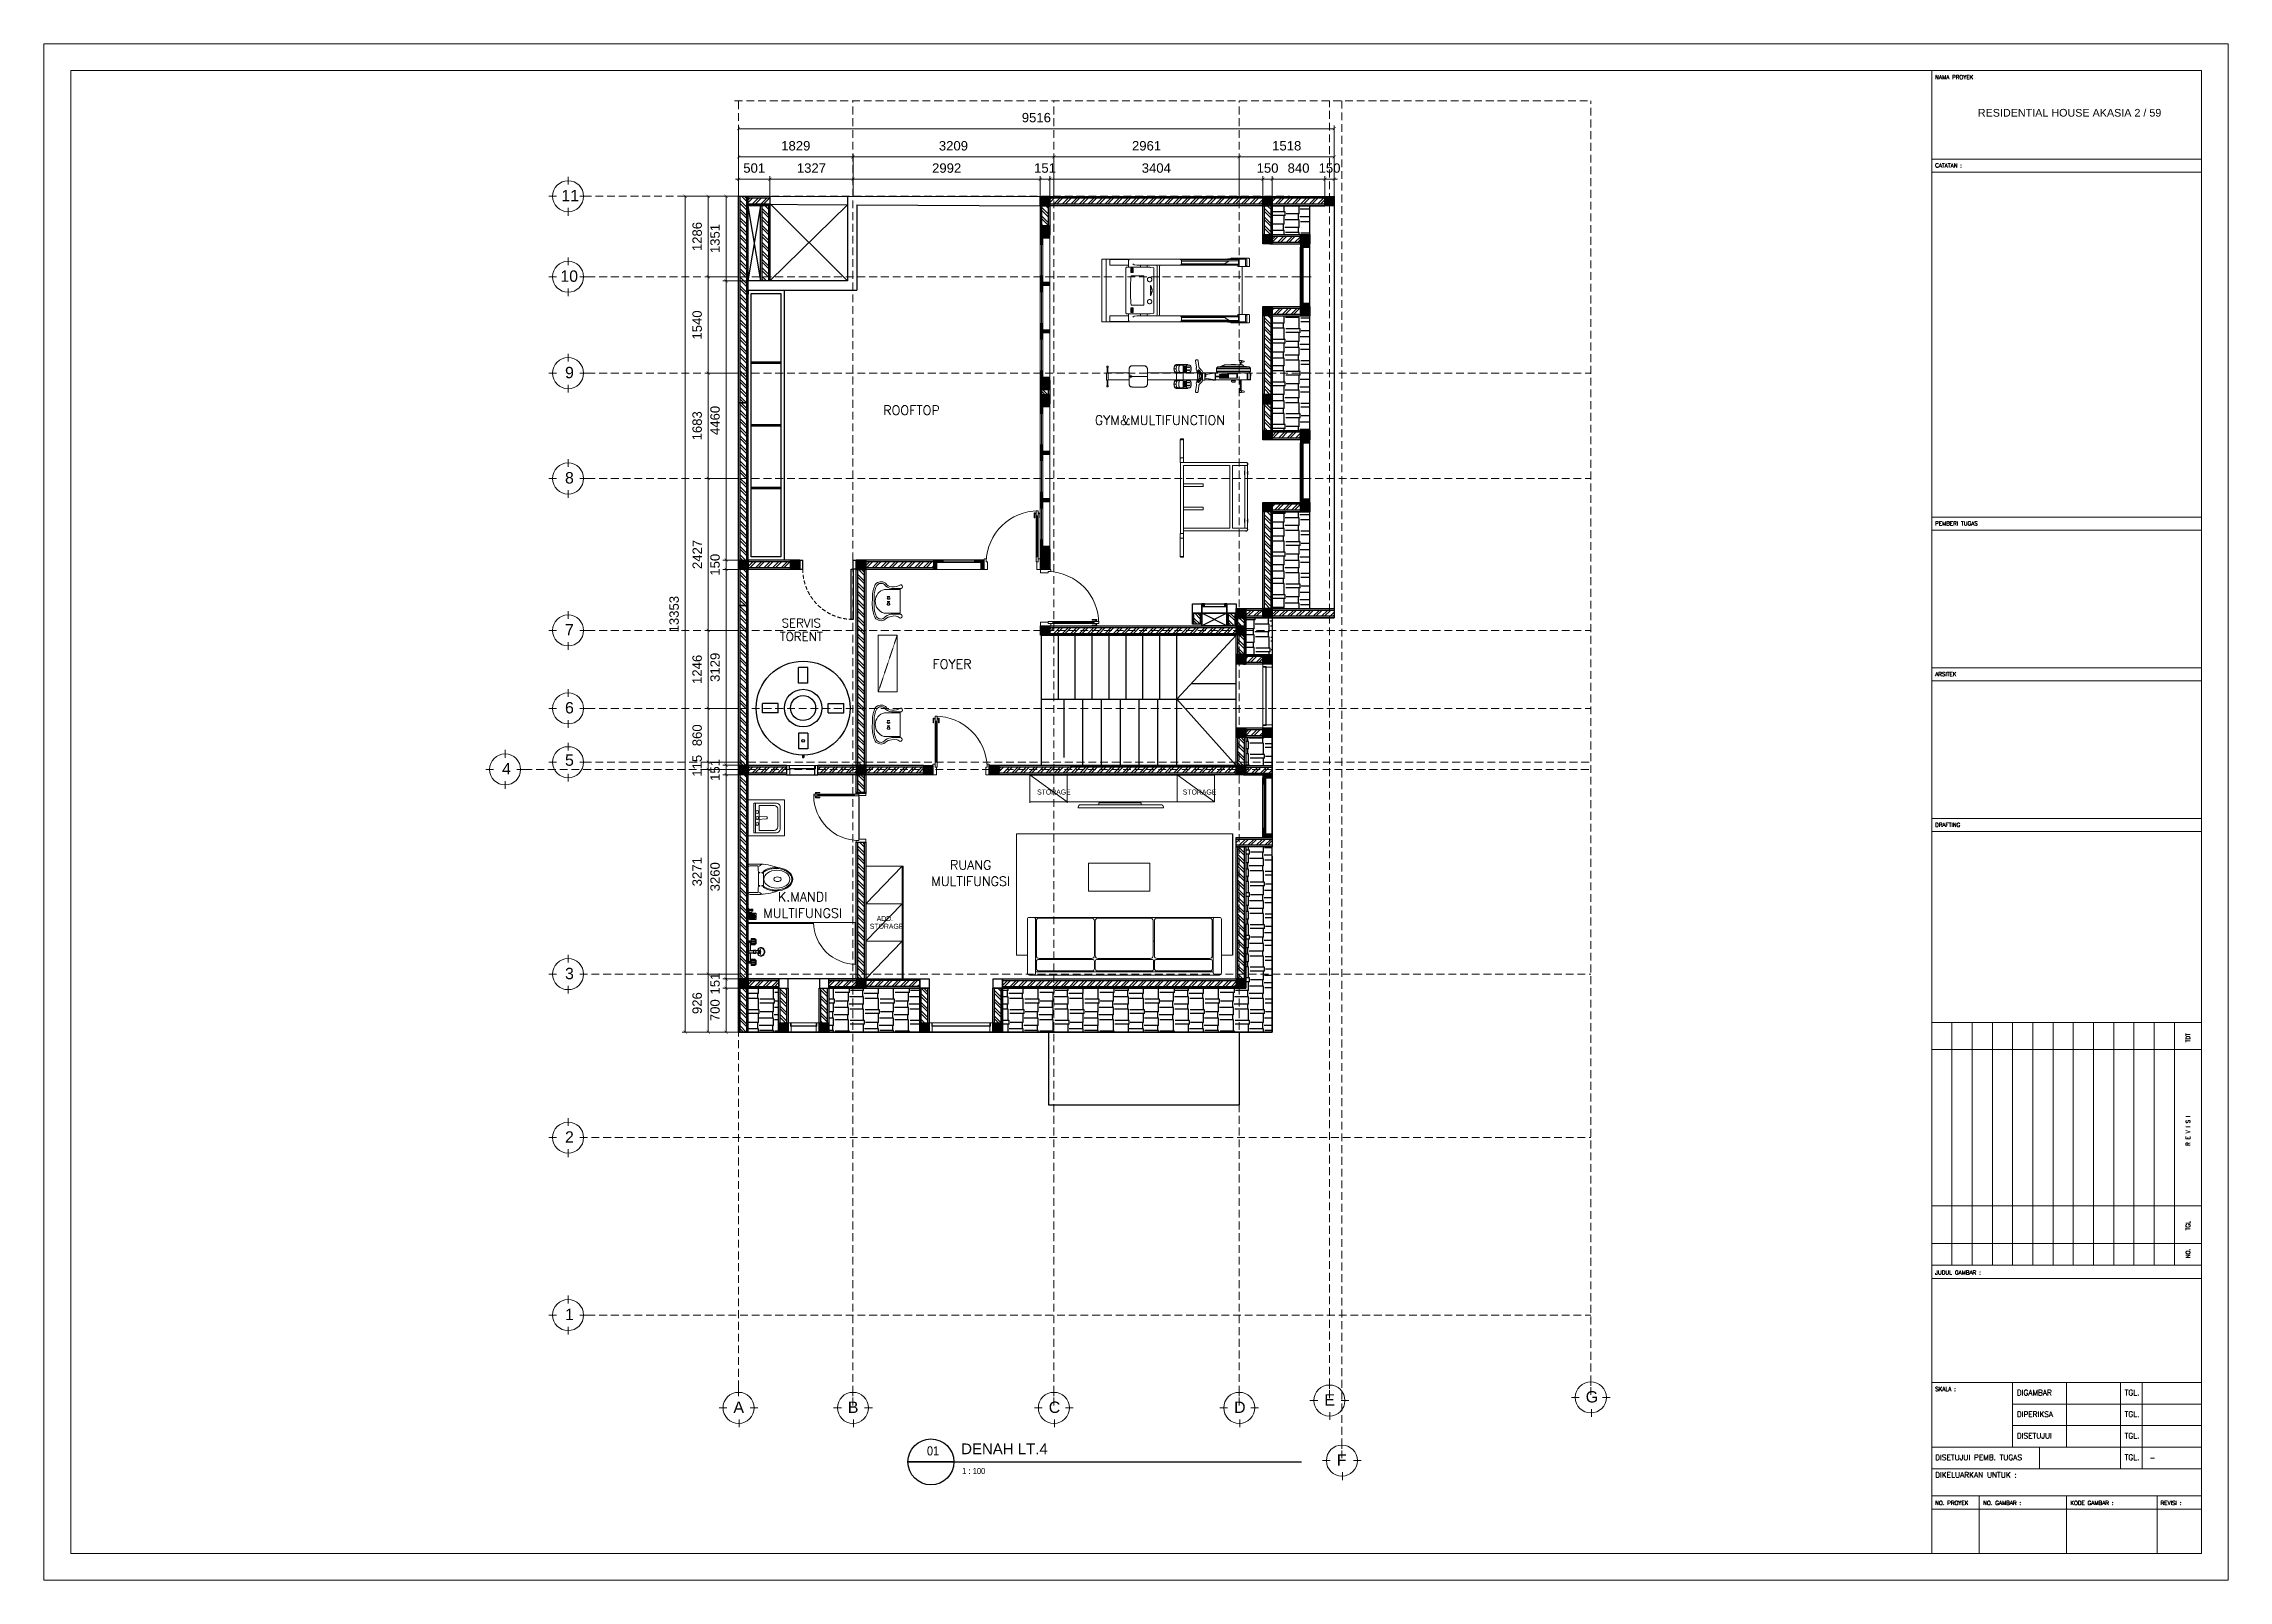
# Model space of a CAD drawing. Header units: millimetres. Extents: x 18 to 174501, y 22 to 24571.
# Drawn here: x 104708 to 139604, y 22 to 24571 of the extents above; entities that cross this region are included whole.
import ezdxf
from ezdxf.enums import TextEntityAlignment as Align

# ---------------------------------------------------------------- set-up
doc = ezdxf.new("R2010")
doc.units = ezdxf.units.MM
doc.header["$MEASUREMENT"] = 0
for name, pattern in [('DASHED2', [0.375, 0.25, -0.125]), ('HIDDEN', [0.375, 0.25, -0.125]), ('HIDDEN2', [0.1875, 0.125, -0.0625]), ('SLD-Solid', [0]), ('XR-LANTAI 1$0$HIDDEN', [0.375, 0.25, -0.125])]:
    doc.linetypes.add(name, pattern=pattern)
for name, color, linetype, lineweight in [('0.05', 252, 'Continuous', 5), ('09-Arsiran', 8, 'Continuous', 5), ('8', 8, 'Continuous', 5), ('Arsir', 251, 'Continuous', 5), ('AS', 8, 'HIDDEN2', 5), ('DOOR OPENING', 4, 'SLD-Solid', 5), ('Edges', 7, 'Continuous', 18), ('FURNITURE', 25, 'Continuous', 5), ('HATCH', 8, 'Continuous', 5), ('KOP', 7, 'Continuous', 80), ('LEGEND', 1, 'DASHED2', 50), ('LT-2$0$0SANITARY', 134, 'Continuous', 9), ('TEXT 1', 210, 'Continuous', 5), ('XR-KOP A3_MOZART$0$A-TXTKOP', 3, 'Continuous', 5), ('XR-KOP A3_MOZART$0$KOP-A1$0$A-GRSKOP', 1, 'Continuous', 5), ('XR-KOP A3_MOZART$0$KOP-A1$0$A-TXTKOP', 3, 'Continuous', 5)]:
    doc.layers.add(name, color=color, linetype=linetype, lineweight=lineweight)
for name, color, linetype in [('Garis Wipeout', 241, 'Continuous'), ('NOT', 1, 'Continuous'), ('PDF_HID', 7, 'Continuous'), ('tampak', 7, 'Continuous'), ('WALL', 255, 'Continuous')]:
    doc.layers.add(name, color=color, linetype=linetype)
doc.styles.add('Arial Narrow', font='ARIALN.TTF')
doc.styles.add('HAND', font='ROMAND.SHX', dxfattribs={"width": 0.8, "height": 250})
doc.styles.add('NOTEXT1', font='arial.ttf')
doc.styles.add('NOTEXT2', font='arial.ttf')
doc.styles.add('NOTEXT4', font='arial.ttf')
doc.styles.get("Standard").update_dxf_attribs({"font": 'arial.ttf'})
doc.styles.add('style2', font='times.ttf', dxfattribs={"height": 0.18})
doc.styles.add('XR-KOP A3_MOZART$0$KOP-A1$0$ROMANS', font='romans.shx', dxfattribs={"height": 200})
doc.styles.add('XR-KOP A3_MOZART$0$ROMANS', font='romans.shx', dxfattribs={"height": 200})
doc.styles.add('XR-LANTAI 1$0$ROMANS', font='romans.shx', dxfattribs={"width": 0.8})
doc.dimstyles.new('DIM100', dxfattribs={"dimscale": 0, "dimtxt": 150, "dimasz": 50, "dimexe": 50, "dimexo": 0, "dimgap": 100, "dimtad": 1, "dimtoh": 1, "dimdec": 0, "dimdsep": 46, "dimtxsty": 'Standard', "dimblk": 'ARCHTICK', "dimcen": 1, "dimclrd": 1, "dimclre": 1, "dimadec": 0, "dimazin": 0, "dimtfac": 250, "dimtdec": 0, "dimtix": 1, "dimtmove": 0, "dimatfit": 3, "dimldrblk": 'DOT', "dimfxl": 150, "dimtolj": 1, "dimtzin": 0, "dimlwd": 5, "dimlwe": 5, "dimarcsym": 0})
pattern_1 = [(45, (2179997.0373, 2350.3645), (-2.63841839, 2.63841839), [])]
pattern_2 = [(45, (2179997.2785, 2094.5048), (-2.63841839, 2.63841839), [])]
pattern_3 = [(45, (2179997.2785, 1838.645), (-2.63841839, 2.63841839), [])]
pattern_4 = [(45, (2179997.2785, 1582.7854), (-2.63841839, 2.63841839), [])]
pattern_5 = [(90, (-1808436.23, -40075.32), (-240, 510), [120, -100, 140, -60, 180, -80]), (90, (-1808446.23, -39955.32), (-240, 510), [100, -380, 80, -120]), (90, (-1808421.23, -39715.32), (-240, 510), [60, -620]), (180, (-1808436.23, -40075.32), (-240, -170), [230, -730]), (180, (-1808436.23, -39955.32), (-240, -170), [225, -735]), (180, (-1808436.23, -39855.32), (-240, -170), [210, -750]), (180, (-1808421.23, -39715.32), (-240, -170), [230, -730]), (180, (-1808421.23, -39655.32), (-240, -170), [230, -730]), (180, (-1808436.23, -39475.32), (-240, -170), [220, -740])]
pattern_6 = [(135, (2079571.487, 824297.076), (-8.0211548, -8.0211548), [])]
pattern_7 = [(315, (1985061.844, -686417.496), (7.80919995, 7.80919995), [])]
pattern_8 = [(315, (1984304.55, -686417.496), (7.80919995, 7.80919995), [])]

msp = doc.modelspace()

# ---------------------------------------------------------------- texts
at = {"color": 4, "style": 'HAND'}
for tag, height, p in [('ROOFTOP', 148.393, (118570.6, 18714.3)), ('GYM&MULTIFUNCTION', 148.393, (122538.2, 18555.7)), ('SERVIS', 138.59, (116809.3, 15315.2)), ('TORENT', 138.59, (116809.3, 15098.1)), ('FOYER', 148.393, (119217.8, 14658.3)), ('RUANG', 148.393, (119515.7, 11449.8)), ('MULTIFUNGSI', 148.393, (119515.7, 11189.1)), ('K.MANDI', 148.393, (116831.1, 10942.2)), ('MULTIFUNGSI', 148.393, (116831.1, 10681.5))]:
    msp.add_attdef(tag, text='%%UDENAH LANTAI DASAR', height=height, rotation=0, dxfattribs=at).set_placement(p, align=Align.MIDDLE)
at = {"layer": 'TEXT 1', "transparency": 33554687, "style": 'Arial Narrow'}
for s, p in [('STORAGE', (117904.2, 10430)), ('ADD.', (118013.8, 10554.5))]:
    msp.add_text(s, height=80, dxfattribs=at).set_placement(p)

# ---------------------------------------------------------------- blocks, each defined once
blk = doc.blocks.new('*U31')
at = {"layer": 'HATCH'}
h = blk.add_hatch(dxfattribs=at)
h.set_pattern_fill('ANSI32', color=0, scale=10)
h.set_pattern_definition([(45, (-9109.01, -10567.46), (-67.3519, 67.3519), []), (45, (-9064.11, -10567.46), (-67.3519, 67.3519), [])])
h.paths.add_polyline_path([(122, 50), (122, -50), (6026, -50), (6026, 50)])
at = {"layer": 'WALL', "color": 0}
for points in [[(122, 75), (6026, 75), (6026, -75), (122, -75)], [(122, 50), (6026, 50), (6026, -50), (122, -50)]]:
    blk.add_lwpolyline(points, close=True, dxfattribs=at)
blk = doc.blocks.new('*U42')
at = {"layer": 'HATCH'}
h = blk.add_hatch(dxfattribs=at)
h.set_pattern_fill('ANSI32', color=0, scale=10)
h.set_pattern_definition([(45, (-20915.64, -10567.46), (-67.35192, 67.35192), []), (45, (-20870.74, -10567.46), (-67.35192, 67.35192), [])])
h.paths.add_polyline_path([(-3909, 50), (-3909, -50), (-1750, -50), (-1750, 50)])
at = {"layer": 'WALL', "color": 0}
for points in [[(-3909, 75), (-1750, 75), (-1750, -75), (-3909, -75)], [(-3909, 50), (-1750, 50), (-1750, -50), (-3909, -50)]]:
    blk.add_lwpolyline(points, close=True, dxfattribs=at)
blk = doc.blocks.new('*U211')
at = {"layer": 'HATCH'}
h = blk.add_hatch(dxfattribs=at)
h.set_pattern_fill('ANSI32', color=0, scale=10)
h.set_pattern_definition([(45, (-40130.21, -10567.46), (-67.35192, 67.35192), []), (45, (-40085.31, -10567.46), (-67.35192, 67.35192), [])])
h.paths.add_polyline_path([(-12738, 50), (-12738, -50), (-12135, -50), (-12135, 50)])
at = {"layer": 'WALL', "color": 0}
for points in [[(-12738, 75), (-12135, 75), (-12135, -75), (-12738, -75)], [(-12738, 50), (-12135, 50), (-12135, -50), (-12738, -50)]]:
    blk.add_lwpolyline(points, close=True, dxfattribs=at)
blk = doc.blocks.new('*U30')
at = {"layer": 'HATCH'}
h = blk.add_hatch(dxfattribs=at)
h.set_pattern_fill('ANSI32', color=0, scale=10)
h.set_pattern_definition([(45, (7291.69, -10567.46), (-67.3519, 67.3519), []), (45, (7336.59, -10567.46), (-67.3519, 67.3519), [])])
h.paths.add_polyline_path([(12824, -50), (12824, 50), (9724, 50), (9724, -50)])
at = {"layer": 'WALL', "color": 0}
for points in [[(9724, 75), (12824, 75), (12824, -75), (9724, -75)], [(9724, 50), (12824, 50), (12824, -50), (9724, -50)]]:
    blk.add_lwpolyline(points, close=True, dxfattribs=at)
blk = doc.blocks.new('*U196')
at = {"layer": 'HATCH'}
h = blk.add_hatch(dxfattribs=at)
h.set_pattern_fill('ANSI32', color=0, scale=10)
h.set_pattern_definition([(45, (-33433.68, -10567.46), (-67.35192, 67.35192), []), (45, (-33388.78, -10567.46), (-67.35192, 67.35192), [])])
h.paths.add_polyline_path([(-10637, 50), (-10637, -50), (-7539, -50), (-7539, 50)])
at = {"layer": 'WALL', "color": 0}
for points in [[(-10637, 75), (-7539, 75), (-7539, -75), (-10637, -75)], [(-10637, 50), (-7539, 50), (-7539, -50), (-10637, -50)]]:
    blk.add_lwpolyline(points, close=True, dxfattribs=at)
blk = doc.blocks.new('*U202')
at = {"layer": 'HATCH'}
h = blk.add_hatch(dxfattribs=at)
h.set_pattern_fill('ANSI32', color=0, scale=10)
h.set_pattern_definition([(45, (20226.72, -10567.46), (-67.3519, 67.3519), []), (45, (20271.62, -10567.46), (-67.3519, 67.3519), [])])
h.paths.add_polyline_path([(18046, -50), (18046, 50), (17437, 50), (17437, -50)])
at = {"layer": 'WALL', "color": 0}
for points in [[(17437, 75), (18046, 75), (18046, -75), (17437, -75)], [(17437, 50), (18046, 50), (18046, -50), (17437, -50)]]:
    blk.add_lwpolyline(points, close=True, dxfattribs=at)
blk = doc.blocks.new('*U219')
at = {"layer": 'HATCH'}
h = blk.add_hatch(dxfattribs=at)
h.set_pattern_fill('ANSI32', color=0, scale=10)
h.set_pattern_definition([(45, (-11205.21, -10567.46), (-67.3519, 67.3519), []), (45, (-11160.31, -10567.46), (-67.3519, 67.3519), [])])
h.paths.add_polyline_path([(176, 50), (176, -50), (3876, -50), (3876, 50)])
at = {"layer": 'WALL', "color": 0}
for points in [[(176, 75), (3876, 75), (3876, -75), (176, -75)], [(176, 50), (3876, 50), (3876, -50), (176, -50)]]:
    blk.add_lwpolyline(points, close=True, dxfattribs=at)
blk = doc.blocks.new('*U33')
at = {"layer": 'HATCH'}
h = blk.add_hatch(dxfattribs=at)
h.set_pattern_fill('ANSI32', color=0, scale=10)
h.set_pattern_definition([(45, (-6555.1, -10567.46), (-67.3519, 67.3519), []), (45, (-6510.2, -10567.46), (-67.3519, 67.3519), [])])
h.paths.add_polyline_path([(2747, 50), (2747, -50), (5955, -50), (5955, 50)])
at = {"layer": 'WALL', "color": 0}
for points in [[(2747, 75), (5955, 75), (5955, -75), (2747, -75)], [(2747, 50), (5955, 50), (5955, -50), (2747, -50)]]:
    blk.add_lwpolyline(points, close=True, dxfattribs=at)
blk = doc.blocks.new('*U193')
at = {"layer": 'HATCH'}
h = blk.add_hatch(dxfattribs=at)
h.set_pattern_fill('ANSI32', color=0, scale=10)
h.set_pattern_definition([(45, (-4887.01, -10567.46), (-67.3519, 67.3519), []), (45, (-4842.11, -10567.46), (-67.3519, 67.3519), [])])
h.paths.add_polyline_path([(6820, -50), (6820, 50), (3550, 50), (3550, -50)])
at = {"layer": 'WALL', "color": 0}
for points in [[(3550, 75), (6820, 75), (6820, -75), (3550, -75)], [(3550, 50), (6820, 50), (6820, -50), (3550, -50)]]:
    blk.add_lwpolyline(points, close=True, dxfattribs=at)
blk = doc.blocks.new('*U198')
at = {"layer": 'HATCH'}
h = blk.add_hatch(dxfattribs=at)
h.set_pattern_fill('ANSI32', color=0, scale=10)
h.set_pattern_definition([(45, (6136.46, -10567.46), (-67.3519, 67.3519), []), (45, (6181.36, -10567.46), (-67.3519, 67.3519), [])])
h.paths.add_polyline_path([(13022, -50), (13022, 50), (8372, 50), (8372, -50)])
at = {"layer": 'WALL', "color": 0}
for points in [[(8372, 75), (13022, 75), (13022, -75), (8372, -75)], [(8372, 50), (13022, 50), (13022, -50), (8372, -50)]]:
    blk.add_lwpolyline(points, close=True, dxfattribs=at)
blk = doc.blocks.new('*U207')
at = {"layer": 'HATCH'}
h = blk.add_hatch(dxfattribs=at)
h.set_pattern_fill('ANSI32', color=0, scale=10)
h.set_pattern_definition([(45, (8446.08, -10567.46), (-67.3519, 67.3519), []), (45, (8490.98, -10567.46), (-67.3519, 67.3519), [])])
h.paths.add_polyline_path([(12626, -50), (12626, 50), (11077, 50), (11077, -50)])
at = {"layer": 'WALL', "color": 0}
for points in [[(11077, 75), (12626, 75), (12626, -75), (11077, -75)], [(11077, 50), (12626, 50), (12626, -50), (11077, -50)]]:
    blk.add_lwpolyline(points, close=True, dxfattribs=at)
blk = doc.blocks.new('*U266')
at = {"layer": 'HATCH'}
h = blk.add_hatch(dxfattribs=at)
h.set_pattern_fill('ANSI32', color=0, scale=10)
h.set_pattern_definition([(45, (-25196.49, -10567.46), (-67.35192, 67.35192), []), (45, (-25151.59, -10567.46), (-67.35192, 67.35192), [])])
h.paths.add_polyline_path([(-5192, 50), (-5192, -50), (-4748, -50), (-4748, 50)])
at = {"layer": 'WALL', "color": 0}
for points in [[(-5192, 75), (-4748, 75), (-4748, -75), (-5192, -75)], [(-5192, 50), (-4748, 50), (-4748, -50), (-5192, -50)]]:
    blk.add_lwpolyline(points, close=True, dxfattribs=at)
blk = doc.blocks.new('*U32')
at = {"layer": 'HATCH'}
h = blk.add_hatch(dxfattribs=at)
h.set_pattern_fill('ANSI32', color=0, scale=10)
h.set_pattern_definition([(45, (-21328.71, -10567.46), (-67.3519, 67.3519), []), (45, (-21283.81, -10567.46), (-67.3519, 67.3519), [])])
h.paths.add_polyline_path([(-3382, 50), (-3382, -50), (-2689, -50), (-2689, 50)])
at = {"layer": 'WALL', "color": 0}
for points in [[(-3382, 75), (-2689, 75), (-2689, -75), (-3382, -75)], [(-3382, 50), (-2689, 50), (-2689, -50), (-3382, -50)]]:
    blk.add_lwpolyline(points, close=True, dxfattribs=at)
blk = doc.blocks.new('*U264')
at = {"layer": 'HATCH'}
h = blk.add_hatch(dxfattribs=at)
h.set_pattern_fill('ANSI32', color=0, scale=10)
h.set_pattern_definition([(45, (16188.77, -10567.46), (-67.3519, 67.3519), []), (45, (16233.67, -10567.46), (-67.3519, 67.3519), [])])
h.paths.add_polyline_path([(16335, -50), (16335, 50), (15111, 50), (15111, -50)])
at = {"layer": 'WALL', "color": 0}
for points in [[(15111, 75), (16335, 75), (16335, -75), (15111, -75)], [(15111, 50), (16335, 50), (16335, -50), (15111, -50)]]:
    blk.add_lwpolyline(points, close=True, dxfattribs=at)
blk = doc.blocks.new('*U195')
at = {"layer": 'HATCH'}
h = blk.add_hatch(dxfattribs=at)
h.set_pattern_fill('ANSI32', color=0, scale=10)
h.set_pattern_definition([(45, (-39725.08, -10567.46), (-67.35192, 67.35192), []), (45, (-39680.17, -10567.46), (-67.35192, 67.35192), [])])
h.paths.add_polyline_path([(-12464, 50), (-12464, -50), (-12004, -50), (-12004, 50)])
at = {"layer": 'WALL', "color": 0}
for points in [[(-12464, 75), (-12004, 75), (-12004, -75), (-12464, -75)], [(-12464, 50), (-12004, 50), (-12004, -50), (-12464, -50)]]:
    blk.add_lwpolyline(points, close=True, dxfattribs=at)
blk = doc.blocks.new('KUSEN PINTU')
at = {"layer": 'DOOR OPENING', "linetype": 'Continuous', "transparency": 33554687}
for p, q in [((-50, 110), (-30, 110)), ((-50, 0), (-50, 110)), ((-5, 0), (-50, 0)), ((-30, 110), (-30, 150)), ((-30, 150), (-5, 150)), ((-5, 150), (-5, 145)), ((-5, 145), (0, 145)), ((0, 5), (-5, 5)), ((-5, 5), (-5, 0)), ((0, 145), (0, 5))]:
    blk.add_line(p, q, dxfattribs=at)
at = {"layer": 'DOOR OPENING', "linetype": 'Continuous', "ltscale": 10, "transparency": 33554687}
for p, q in [((0, 145), (0, 150)), ((0, 5), (0, 0))]:
    blk.add_line(p, q, dxfattribs=at)
blk = doc.blocks.new('43334GGG')
at = {"layer": 'DOOR OPENING', "linetype": 'Continuous', "transparency": 33554687}
for p, q in [((256087, 171775), (256087, 171804)), ((256155, 171804), (256087, 171804)), ((256087, 171775), (256155, 171775)), ((256155, 171775), (256155, 171804)), ((256711, 171824), (256711, 171833)), ((256711, 171833), (256779, 171833)), ((256779, 171824), (256711, 171824)), ((256779, 171755), (256711, 171755)), ((256711, 171755), (256711, 171747)), ((256711, 171747), (256779, 171747)), ((256739, 171804), (256807, 171804)), ((256739, 171775), (256739, 171804)), ((256807, 171775), (256739, 171775)), ((256762, 171804), (256762, 171807)), ((256784, 171804), (256762, 171804)), ((256784, 171775), (256762, 171775)), ((256762, 171775), (256762, 171773)), ((256763, 171808), (256782, 171808)), ((256763, 171771), (256782, 171771)), ((256779, 171833), (256779, 171824)), ((256779, 171747), (256779, 171755)), ((256784, 171807), (256784, 171804)), ((256784, 171773), (256784, 171775)), ((256807, 171804), (256807, 171775))]:
    blk.add_line(p, q, dxfattribs=at)
at = {"layer": 'DOOR OPENING', "transparency": 33554687}
blk.add_line((256087, 171804), (256127, 171804), dxfattribs=at)
at = {"layer": 'DOOR OPENING', "linetype": 'Continuous', "ltscale": 10, "transparency": 33554687}
for p, q in [((256155, 171804), (256739, 171804)), ((256739, 171790), (256155, 171790)), ((256155, 171775), (256739, 171775)), ((256770, 171824), (256770, 171808)), ((256770, 171771), (256770, 171755)), ((256776, 171824), (256776, 171808)), ((256776, 171771), (256776, 171755))]:
    blk.add_line(p, q, dxfattribs=at)
at = {"layer": 'DOOR OPENING', "ltscale": 10, "transparency": 33554687}
blk.add_arc((256087, 171784), 720, 270, 0, dxfattribs=at)
at = {"layer": 'DOOR OPENING', "linetype": 'Continuous', "transparency": 33554687}
for centre, start, end in [((256763, 171807), 90, 180), ((256763, 171773), 180, 270), ((256782, 171807), 0, 90), ((256782, 171773), 270, 0)]:
    blk.add_arc(centre, 1.69, start, end, dxfattribs=at)
at = {"layer": 'DOOR OPENING', "linetype": 'Continuous', "transparency": 33554687, "xscale": -1, "rotation": 270}
blk.add_blockref('KUSEN PINTU', (255977, 171834), dxfattribs=at)
at = {"layer": 'DOOR OPENING', "linetype": 'Continuous', "transparency": 33554687, "rotation": 270}
blk.add_blockref('KUSEN PINTU', (255977, 171034), dxfattribs=at)
blk = doc.blocks.new('treadmill plan')
at = {"layer": 'Edges'}
for p, q in [((0.419, 1.4), (0.35, 1.4)), ((0.35, 1.4), (0.35, 0.381)), ((0.419, 0.89), (0.419, 1.4)), ((0.42, 1.4), (0.419, 1.4)), ((1.083, 1.4), (0.42, 1.4)), ((0.42, 1.4), (0.42, 0.89)), ((0.482, 1.392), (0.478, 1.392)), ((0.478, 1.392), (0.479, 1.392)), ((0.478, 1.301), (0.478, 1.392)), ((0.478, 1.3), (0.478, 1.301)), ((0.608, 1.301), (0.478, 1.301)), ((0.478, 1.3), (0.478, 1.3)), ((0.646, 1.3), (0.478, 1.3)), ((0.608, 1.3), (0.478, 1.3)), ((0.581, 1.392), (0.479, 1.392)), ((0.482, 1.392), (0.483, 1.392)), ((0.483, 1.392), (0.523, 1.392)), ((0.523, 1.392), (0.534, 1.392)), ((0.534, 1.392), (0.581, 1.392)), ((0.581, 1.392), (0.581, 1.393)), ((0.583, 1.393), (0.581, 1.393)), ((0.581, 1.392), (0.581, 1.392)), ((0.581, 1.392), (0.583, 1.392)), ((0.583, 1.392), (0.583, 1.393)), ((0.701, 1.393), (0.583, 1.393)), ((0.701, 1.392), (0.583, 1.392)), ((0.608, 1.301), (0.608, 1.3)), ((0.653, 1.301), (0.608, 1.301)), ((0.608, 1.3), (0.653, 1.3)), ((0.646, 1.3), (0.653, 1.3)), ((0.653, 1.301), (0.653, 1.3)), ((0.653, 1.301), (0.784, 1.301)), ((0.701, 1.392), (0.701, 1.393)), ((0.724, 1.393), (0.701, 1.393)), ((0.701, 1.392), (0.724, 1.392)), ((0.724, 1.392), (0.724, 1.393)), ((0.743, 1.393), (0.724, 1.393)), ((0.743, 1.392), (0.724, 1.392)), ((0.742, 1.261), (0.741, 1.261)), ((0.741, 0.523), (0.741, 1.261)), ((0.742, 1.261), (0.743, 1.266)), ((0.742, 1.261), (0.742, 1.261)), ((0.742, 1.261), (0.742, 1.261)), ((0.742, 1.261), (0.742, 1.261)), ((0.743, 1.392), (0.743, 1.393)), ((0.748, 1.393), (0.743, 1.393)), ((0.743, 1.392), (0.748, 1.392)), ((0.745, 1.266), (0.743, 1.266)), ((0.748, 1.27), (0.745, 1.266)), ((0.748, 1.392), (0.748, 1.393)), ((0.748, 1.393), (0.8, 1.393)), ((0.791, 1.392), (0.748, 1.392)), ((0.748, 1.27), (0.784, 1.27)), ((0.791, 1.392), (0.784, 1.377)), ((0.784, 1.301), (0.784, 1.377)), ((0.784, 1.27), (0.784, 1.301)), ((0.974, 1.27), (0.784, 1.27)), ((0.8, 1.393), (0.791, 1.392)), ((0.791, 1.392), (0.791, 1.392)), ((0.8, 1.392), (0.791, 1.392)), ((0.833, 1.399), (0.8, 1.392)), ((0.826, 1.397), (0.8, 1.393)), ((0.818, 1.253), (0.818, 1.181)), ((0.818, 1.253), (0.824, 1.253)), ((0.824, 1.181), (0.818, 1.181)), ((0.818, 1.051), (0.821, 1.091)), ((0.821, 1.091), (0.823, 1.131)), ((0.823, 1.131), (1.03, 1.131)), ((0.824, 1.253), (0.826, 1.253)), ((0.824, 1.253), (0.824, 1.181)), ((0.826, 1.181), (0.824, 1.181)), ((0.826, 1.397), (0.831, 1.399)), ((0.833, 1.399), (0.826, 1.397)), ((0.826, 1.181), (0.826, 1.253)), ((0.826, 1.253), (0.832, 1.253)), ((0.832, 1.181), (0.826, 1.181)), ((0.831, 1.399), (0.831, 1.399)), ((0.833, 1.399), (0.831, 1.399)), ((0.831, 1.399), (0.831, 1.399)), ((0.831, 1.399), (0.831, 1.399)), ((0.832, 1.253), (0.834, 1.253)), ((0.832, 1.253), (0.832, 1.181)), ((0.834, 1.181), (0.832, 1.181)), ((1.083, 1.399), (0.833, 1.399)), ((0.834, 1.181), (0.834, 1.253)), ((0.834, 1.253), (0.839, 1.253)), ((0.839, 1.181), (0.834, 1.181)), ((0.839, 1.253), (0.841, 1.253)), ((0.839, 1.253), (0.839, 1.181)), ((0.841, 1.181), (0.839, 1.181)), ((0.841, 1.181), (0.841, 1.253)), ((0.841, 1.253), (0.847, 1.253)), ((0.847, 1.181), (0.841, 1.181)), ((0.847, 1.253), (0.849, 1.253)), ((0.847, 1.253), (0.847, 1.181)), ((0.849, 1.181), (0.847, 1.181)), ((0.849, 1.253), (0.849, 1.181)), ((0.849, 1.253), (0.855, 1.253)), ((0.855, 1.181), (0.849, 1.181)), ((0.873, 1.307), (0.851, 1.321)), ((0.855, 1.253), (0.855, 1.181)), ((0.917, 1.3), (0.873, 1.307)), ((0.974, 1.3), (0.917, 1.3)), ((0.974, 1.27), (0.974, 1.3)), ((0.974, 1.3), (1.083, 1.3)), ((0.974, 1.27), (1.084, 1.27)), ((1.03, 0.652), (1.03, 1.131)), ((1.083, 1.4), (1.083, 1.399)), ((2.39, 1.4), (1.083, 1.4)), ((1.533, 1.399), (1.083, 1.399)), ((1.083, 1.3), (1.083, 1.271)), ((1.234, 1.3), (1.083, 1.3)), ((1.083, 1.271), (1.084, 1.27)), ((1.13, 1.27), (1.084, 1.27)), ((1.088, 1.078), (1.087, 1.069)), ((1.087, 1.069), (1.088, 1.06)), ((1.092, 1.087), (1.088, 1.078)), ((1.098, 1.095), (1.092, 1.087)), ((1.098, 1.095), (1.105, 1.1)), ((1.114, 1.104), (1.105, 1.1)), ((1.114, 1.104), (1.123, 1.105)), ((1.123, 1.105), (1.133, 1.104)), ((1.137, 1.266), (1.13, 1.27)), ((1.141, 1.1), (1.133, 1.104)), ((1.137, 1.266), (1.141, 1.266)), ((1.193, 1.261), (1.141, 1.266)), ((1.149, 1.095), (1.141, 1.1)), ((1.155, 1.087), (1.149, 1.095)), ((1.158, 1.078), (1.155, 1.087)), ((1.16, 1.069), (1.158, 1.078)), ((1.158, 1.06), (1.16, 1.069)), ((1.193, 0.523), (1.193, 1.261)), ((1.234, 1.3), (1.239, 1.298)), ((1.295, 1.3), (1.234, 1.3)), ((1.239, 1.298), (1.242, 1.294)), ((1.242, 1.294), (1.244, 1.284)), ((1.244, 1.284), (1.246, 1.282)), ((1.246, 1.282), (1.247, 1.28)), ((1.247, 0.5), (1.247, 1.28)), ((1.284, 1.282), (1.283, 1.28)), ((1.283, 0.5), (1.283, 1.28)), ((1.285, 1.284), (1.284, 1.282)), ((1.288, 1.294), (1.285, 1.284)), ((1.29, 1.298), (1.288, 1.294)), ((1.295, 1.3), (1.29, 1.298)), ((1.611, 1.3), (1.295, 1.3)), ((1.533, 1.399), (1.533, 1.399)), ((1.533, 1.399), (1.621, 1.396)), ((1.611, 1.3), (1.632, 1.307)), ((2.555, 1.3), (1.611, 1.3)), ((1.611, 1.3), (1.611, 1.3)), ((1.621, 1.396), (1.622, 1.396)), ((1.63, 1.392), (1.622, 1.396)), ((1.632, 1.307), (1.625, 1.307)), ((2.506, 1.392), (1.63, 1.392)), ((1.632, 1.392), (1.63, 1.392)), ((1.639, 1.377), (1.632, 1.392)), ((1.632, 1.392), (1.632, 1.392)), ((1.637, 1.318), (1.632, 1.307)), ((1.639, 1.377), (1.636, 1.377)), ((1.639, 1.321), (1.637, 1.318)), ((2.565, 1.318), (1.637, 1.318)), ((1.639, 1.377), (1.639, 1.377)), ((1.639, 1.377), (1.639, 1.374)), ((2.565, 1.374), (1.639, 1.374)), ((1.639, 1.374), (1.639, 1.367)), ((2.41, 1.367), (1.639, 1.367)), ((1.639, 1.367), (1.639, 1.325)), ((1.639, 1.325), (2.337, 1.325)), ((1.639, 1.325), (1.639, 1.321)), ((2.337, 1.325), (2.41, 1.367)), ((2.39, 1.402), (2.399, 1.402)), ((2.39, 1.4), (2.39, 1.402)), ((2.399, 1.4), (2.39, 1.4)), ((2.399, 1.4), (2.399, 1.402)), ((2.399, 1.402), (2.438, 1.402)), ((2.438, 1.4), (2.399, 1.4)), ((2.438, 1.402), (2.438, 1.414)), ((2.506, 1.414), (2.438, 1.414)), ((2.438, 1.4), (2.438, 1.402)), ((2.506, 1.4), (2.438, 1.4)), ((2.506, 1.414), (2.615, 1.414)), ((2.506, 1.4), (2.506, 1.414)), ((2.573, 1.4), (2.506, 1.4)), ((2.506, 1.392), (2.506, 1.4)), ((2.506, 1.392), (2.556, 1.392)), ((2.555, 1.3), (2.558, 1.3)), ((2.555, 1.278), (2.555, 1.3)), ((2.555, 1.278), (2.573, 1.278)), ((2.556, 1.392), (2.558, 1.392)), ((2.558, 1.392), (2.559, 1.392)), ((2.558, 1.3), (2.559, 1.3)), ((2.559, 1.392), (2.56, 1.392)), ((2.559, 1.3), (2.56, 1.3)), ((2.56, 1.392), (2.561, 1.391)), ((2.56, 1.3), (2.561, 1.3)), ((2.561, 1.391), (2.562, 1.391)), ((2.561, 1.3), (2.562, 1.301)), ((2.562, 1.391), (2.563, 1.39)), ((2.562, 1.301), (2.563, 1.301)), ((2.563, 1.39), (2.564, 1.389)), ((2.563, 1.301), (2.564, 1.302)), ((2.565, 1.388), (2.564, 1.389)), ((2.564, 1.373), (2.565, 1.374)), ((2.564, 1.319), (2.564, 1.373)), ((2.564, 1.319), (2.565, 1.318)), ((2.564, 1.302), (2.565, 1.303)), ((2.566, 1.387), (2.565, 1.388)), ((2.565, 1.374), (2.566, 1.374)), ((2.566, 1.318), (2.565, 1.318)), ((2.565, 1.303), (2.566, 1.304)), ((2.565, 1.303), (2.565, 1.303)), ((2.566, 1.386), (2.566, 1.387)), ((2.566, 1.385), (2.566, 1.386)), ((2.566, 1.384), (2.566, 1.385)), ((2.566, 1.374), (2.566, 1.384)), ((2.566, 1.307), (2.566, 1.318)), ((2.566, 1.306), (2.566, 1.307)), ((2.566, 1.305), (2.566, 1.306)), ((2.566, 1.304), (2.566, 1.305)), ((2.573, 1.278), (2.573, 1.4)), ((2.615, 1.4), (2.573, 1.4)), ((2.622, 1.278), (2.573, 1.278)), ((2.615, 1.4), (2.615, 1.414)), ((2.68, 1.414), (2.615, 1.414)), ((2.68, 1.4), (2.615, 1.4)), ((2.622, 0.502), (2.622, 1.278)), ((2.622, 1.278), (2.68, 1.278)), ((2.68, 1.414), (2.683, 1.414)), ((2.68, 1.414), (2.728, 1.414)), ((2.68, 1.278), (2.68, 1.4)), ((2.68, 1.278), (2.683, 1.278)), ((2.683, 1.278), (2.68, 1.278)), ((2.683, 1.414), (2.685, 1.414)), ((2.683, 1.278), (2.683, 1.278)), ((2.683, 1.278), (2.685, 1.278)), ((2.683, 1.278), (2.731, 1.278)), ((2.685, 1.414), (2.687, 1.413)), ((2.685, 1.278), (2.687, 1.279)), ((2.687, 1.413), (2.689, 1.411)), ((2.687, 1.279), (2.689, 1.28)), ((2.689, 1.411), (2.691, 1.41)), ((2.689, 1.28), (2.691, 1.282)), ((2.691, 1.41), (2.692, 1.408)), ((2.691, 1.282), (2.692, 1.284)), ((2.692, 1.408), (2.694, 1.405)), ((2.692, 1.284), (2.694, 1.286)), ((2.694, 1.405), (2.695, 1.403)), ((2.694, 1.286), (2.695, 1.288)), ((2.695, 1.403), (2.696, 1.4)), ((2.695, 1.288), (2.696, 1.291)), ((2.696, 1.4), (2.697, 1.397)), ((2.696, 1.291), (2.697, 1.294)), ((2.697, 1.397), (2.697, 1.394)), ((2.697, 1.394), (2.697, 1.391)), ((2.697, 1.3), (2.697, 1.391)), ((2.697, 1.297), (2.697, 1.3)), ((2.697, 1.294), (2.697, 1.297)), ((2.728, 1.414), (2.73, 1.414)), ((2.73, 1.414), (2.732, 1.414)), ((2.731, 1.278), (2.732, 1.278)), ((2.732, 1.414), (2.734, 1.413)), ((2.732, 1.278), (2.734, 1.279)), ((2.734, 1.413), (2.736, 1.411)), ((2.734, 1.279), (2.736, 1.28)), ((2.736, 1.411), (2.738, 1.41)), ((2.736, 1.28), (2.738, 1.282)), ((2.738, 1.41), (2.74, 1.408)), ((2.738, 1.282), (2.74, 1.284)), ((2.74, 1.408), (2.741, 1.405)), ((2.74, 1.284), (2.741, 1.286)), ((2.741, 1.405), (2.742, 1.403)), ((2.741, 1.286), (2.742, 1.288)), ((2.742, 1.403), (2.743, 1.4)), ((2.742, 1.288), (2.743, 1.291)), ((2.743, 1.4), (2.744, 1.397)), ((2.743, 1.291), (2.744, 1.294)), ((2.744, 1.397), (2.744, 1.394)), ((2.744, 1.394), (2.745, 1.391)), ((2.744, 1.297), (2.745, 1.3)), ((2.744, 1.294), (2.744, 1.297)), ((2.745, 1.3), (2.745, 1.391)), ((0.42, 0.89), (0.419, 0.89)), ((0.419, 0.89), (0.419, 0.381)), ((0.42, 0.89), (0.42, 0.381)), ((0.814, 0.932), (0.815, 0.972)), ((0.814, 0.892), (0.814, 0.932)), ((0.814, 0.852), (0.814, 0.892)), ((0.815, 0.812), (0.814, 0.852)), ((0.815, 0.972), (0.816, 1.012)), ((0.816, 0.772), (0.815, 0.812)), ((0.816, 1.012), (0.818, 1.051)), ((0.818, 0.732), (0.816, 0.772)), ((0.821, 0.692), (0.818, 0.732)), ((1.088, 0.719), (1.087, 0.71)), ((1.087, 0.71), (1.088, 0.7)), ((1.088, 1.06), (1.092, 1.051)), ((1.092, 0.728), (1.088, 0.719)), ((1.092, 1.051), (1.098, 1.043)), ((1.098, 0.735), (1.092, 0.728)), ((1.105, 1.038), (1.098, 1.043)), ((1.105, 0.741), (1.098, 0.735)), ((1.105, 1.038), (1.114, 1.034)), ((1.114, 0.745), (1.105, 0.741)), ((1.114, 1.034), (1.123, 1.033)), ((1.123, 0.746), (1.114, 0.745)), ((1.123, 1.033), (1.133, 1.034)), ((1.123, 0.746), (1.133, 0.745)), ((1.133, 1.034), (1.141, 1.038)), ((1.141, 0.741), (1.133, 0.745)), ((1.146, 0.973), (1.137, 0.973)), ((1.137, 0.973), (1.137, 0.922)), ((1.137, 0.922), (1.162, 0.922)), ((1.165, 0.912), (1.137, 0.912)), ((1.137, 0.912), (1.137, 0.871)), ((1.165, 0.871), (1.137, 0.871)), ((1.137, 0.861), (1.162, 0.861)), ((1.137, 0.861), (1.137, 0.81)), ((1.146, 0.81), (1.137, 0.81)), ((1.141, 1.038), (1.149, 1.043)), ((1.149, 0.735), (1.141, 0.741)), ((1.146, 0.973), (1.162, 0.922)), ((1.146, 0.81), (1.162, 0.861)), ((1.149, 1.043), (1.155, 1.051)), ((1.155, 0.728), (1.149, 0.735)), ((1.155, 1.051), (1.158, 1.06)), ((1.158, 0.719), (1.155, 0.728)), ((1.16, 0.71), (1.158, 0.719)), ((1.158, 0.7), (1.16, 0.71)), ((1.165, 0.912), (1.165, 0.871)), ((0.419, 0.381), (0.35, 0.381)), ((0.42, 0.381), (0.419, 0.381)), ((1.083, 0.381), (0.42, 0.381)), ((0.478, 0.48), (0.479, 0.48)), ((0.478, 0.479), (0.478, 0.48)), ((0.601, 0.48), (0.478, 0.48)), ((0.478, 0.389), (0.478, 0.479)), ((0.478, 0.479), (0.608, 0.479)), ((0.478, 0.388), (0.478, 0.389)), ((0.581, 0.389), (0.478, 0.389)), ((0.478, 0.388), (0.478, 0.388)), ((0.581, 0.388), (0.478, 0.388)), ((0.581, 0.388), (0.478, 0.388)), ((0.653, 0.48), (0.479, 0.48)), ((0.581, 0.389), (0.581, 0.388)), ((0.583, 0.389), (0.581, 0.389)), ((0.581, 0.388), (0.581, 0.387)), ((0.581, 0.388), (0.581, 0.388)), ((0.583, 0.387), (0.581, 0.387)), ((0.583, 0.389), (0.583, 0.387)), ((0.701, 0.389), (0.583, 0.389)), ((0.701, 0.387), (0.583, 0.387)), ((0.601, 0.48), (0.608, 0.48)), ((0.601, 0.48), (0.653, 0.48)), ((0.608, 0.48), (0.608, 0.479)), ((0.608, 0.48), (0.653, 0.48)), ((0.608, 0.479), (0.653, 0.479)), ((0.653, 0.48), (0.653, 0.479)), ((0.653, 0.479), (0.784, 0.479)), ((0.701, 0.389), (0.701, 0.387)), ((0.724, 0.389), (0.701, 0.389)), ((0.724, 0.387), (0.701, 0.387)), ((0.724, 0.389), (0.724, 0.387)), ((0.724, 0.389), (0.743, 0.389)), ((0.743, 0.387), (0.724, 0.387)), ((0.741, 0.523), (0.742, 0.523)), ((0.742, 0.523), (0.742, 0.523)), ((0.742, 0.523), (0.742, 0.522)), ((0.742, 0.522), (0.742, 0.523)), ((0.743, 0.517), (0.742, 0.522)), ((0.743, 0.517), (0.744, 0.517)), ((0.743, 0.389), (0.743, 0.387)), ((0.748, 0.389), (0.743, 0.389)), ((0.748, 0.387), (0.743, 0.387)), ((0.747, 0.514), (0.744, 0.517)), ((0.747, 0.514), (0.745, 0.517)), ((0.747, 0.514), (0.747, 0.514)), ((0.747, 0.514), (0.784, 0.514)), ((0.748, 0.389), (0.748, 0.387)), ((0.791, 0.389), (0.748, 0.389)), ((0.8, 0.387), (0.748, 0.387)), ((0.784, 0.479), (0.784, 0.514)), ((0.974, 0.514), (0.784, 0.514)), ((0.784, 0.403), (0.784, 0.479)), ((0.791, 0.389), (0.784, 0.403)), ((0.791, 0.389), (0.791, 0.389)), ((0.8, 0.387), (0.791, 0.389)), ((0.791, 0.389), (0.8, 0.389)), ((0.833, 0.381), (0.8, 0.389)), ((0.8, 0.387), (0.8, 0.387)), ((0.826, 0.383), (0.8, 0.387)), ((0.818, 0.608), (0.818, 0.536)), ((0.818, 0.608), (0.824, 0.608)), ((0.824, 0.536), (0.818, 0.536)), ((0.823, 0.652), (0.821, 0.692)), ((0.823, 0.652), (1.03, 0.652)), ((0.824, 0.608), (0.826, 0.608)), ((0.824, 0.608), (0.824, 0.536)), ((0.826, 0.536), (0.824, 0.536)), ((0.826, 0.536), (0.826, 0.608)), ((0.826, 0.608), (0.832, 0.608)), ((0.832, 0.536), (0.826, 0.536)), ((0.826, 0.383), (0.831, 0.382)), ((0.833, 0.381), (0.826, 0.383)), ((0.831, 0.382), (0.831, 0.381)), ((0.831, 0.382), (0.831, 0.381)), ((0.833, 0.381), (0.831, 0.381)), ((0.831, 0.381), (0.831, 0.381)), ((0.832, 0.608), (0.834, 0.608)), ((0.832, 0.608), (0.832, 0.536)), ((0.834, 0.536), (0.832, 0.536)), ((0.833, 0.381), (1.083, 0.381)), ((0.834, 0.536), (0.834, 0.608)), ((0.834, 0.608), (0.839, 0.608)), ((0.839, 0.536), (0.834, 0.536)), ((0.839, 0.608), (0.841, 0.608)), ((0.839, 0.608), (0.839, 0.536)), ((0.841, 0.536), (0.839, 0.536)), ((0.841, 0.536), (0.841, 0.608)), ((0.841, 0.608), (0.847, 0.608)), ((0.847, 0.536), (0.841, 0.536)), ((0.847, 0.608), (0.849, 0.608)), ((0.847, 0.608), (0.847, 0.536)), ((0.849, 0.536), (0.847, 0.536)), ((0.849, 0.608), (0.849, 0.536)), ((0.849, 0.608), (0.855, 0.608)), ((0.855, 0.536), (0.849, 0.536)), ((0.873, 0.473), (0.851, 0.459)), ((0.855, 0.608), (0.855, 0.536)), ((0.917, 0.48), (0.873, 0.473)), ((0.974, 0.48), (0.917, 0.48)), ((0.974, 0.48), (0.974, 0.514)), ((0.974, 0.514), (1.084, 0.514)), ((0.974, 0.48), (1.083, 0.48)), ((1.084, 0.514), (1.083, 0.51)), ((1.083, 0.51), (1.083, 0.48)), ((1.083, 0.48), (1.234, 0.48)), ((1.083, 0.381), (1.083, 0.381)), ((2.39, 0.381), (1.083, 0.381)), ((1.533, 0.381), (1.083, 0.381)), ((1.084, 0.514), (1.13, 0.514)), ((1.088, 0.7), (1.092, 0.692)), ((1.092, 0.692), (1.098, 0.684)), ((1.105, 0.678), (1.098, 0.684)), ((1.114, 0.675), (1.105, 0.678)), ((1.114, 0.675), (1.123, 0.673)), ((1.133, 0.675), (1.123, 0.673)), ((1.13, 0.514), (1.137, 0.517)), ((1.133, 0.675), (1.141, 0.678)), ((1.137, 0.517), (1.19, 0.523)), ((1.141, 0.678), (1.149, 0.684)), ((1.155, 0.692), (1.149, 0.684)), ((1.155, 0.692), (1.158, 0.7)), ((1.19, 0.523), (1.193, 0.523)), ((1.234, 0.48), (1.239, 0.482)), ((1.295, 0.48), (1.234, 0.48)), ((1.239, 0.482), (1.242, 0.486)), ((1.242, 0.486), (1.244, 0.496)), ((1.244, 0.496), (1.246, 0.498)), ((1.246, 0.498), (1.247, 0.5)), ((1.284, 0.498), (1.283, 0.5)), ((1.285, 0.496), (1.284, 0.498)), ((1.288, 0.486), (1.285, 0.496)), ((1.29, 0.482), (1.288, 0.486)), ((1.295, 0.48), (1.29, 0.482)), ((1.295, 0.48), (1.611, 0.48)), ((1.621, 0.385), (1.533, 0.381)), ((1.611, 0.48), (1.632, 0.473)), ((2.555, 0.48), (1.611, 0.48)), ((1.621, 0.385), (1.622, 0.385)), ((1.63, 0.388), (1.622, 0.385)), ((1.625, 0.473), (1.632, 0.473)), ((1.632, 0.389), (1.63, 0.388)), ((2.506, 0.388), (1.63, 0.388)), ((1.637, 0.463), (1.632, 0.473)), ((1.632, 0.389), (1.639, 0.403)), ((1.632, 0.389), (1.632, 0.389)), ((1.639, 0.403), (1.636, 0.403)), ((2.565, 0.463), (1.637, 0.463)), ((1.639, 0.459), (1.637, 0.463)), ((1.639, 0.455), (1.639, 0.459)), ((1.639, 0.455), (2.337, 0.455)), ((1.639, 0.413), (1.639, 0.455)), ((2.41, 0.413), (1.639, 0.413)), ((1.639, 0.406), (1.639, 0.413)), ((2.565, 0.406), (1.639, 0.406)), ((1.639, 0.403), (1.639, 0.406)), ((1.639, 0.403), (1.639, 0.403)), ((2.337, 0.455), (2.41, 0.413)), ((2.39, 0.381), (2.39, 0.378)), ((2.39, 0.381), (2.399, 0.381)), ((2.39, 0.378), (2.399, 0.378)), ((2.399, 0.381), (2.438, 0.381)), ((2.399, 0.381), (2.399, 0.378)), ((2.399, 0.378), (2.438, 0.378)), ((2.438, 0.381), (2.438, 0.378)), ((2.506, 0.381), (2.438, 0.381)), ((2.438, 0.378), (2.438, 0.366)), ((2.438, 0.366), (2.506, 0.366)), ((2.506, 0.388), (2.506, 0.381)), ((2.556, 0.388), (2.506, 0.388)), ((2.573, 0.381), (2.506, 0.381)), ((2.506, 0.381), (2.506, 0.366)), ((2.506, 0.366), (2.615, 0.366)), ((2.573, 0.502), (2.555, 0.502)), ((2.555, 0.502), (2.555, 0.48)), ((2.558, 0.48), (2.555, 0.48)), ((2.558, 0.388), (2.556, 0.388)), ((2.558, 0.48), (2.559, 0.48)), ((2.559, 0.388), (2.558, 0.388)), ((2.559, 0.48), (2.56, 0.48)), ((2.56, 0.389), (2.559, 0.388)), ((2.56, 0.48), (2.561, 0.48)), ((2.561, 0.389), (2.56, 0.389)), ((2.561, 0.48), (2.562, 0.479)), ((2.562, 0.39), (2.561, 0.389)), ((2.562, 0.479), (2.563, 0.479)), ((2.563, 0.39), (2.562, 0.39)), ((2.563, 0.479), (2.564, 0.478)), ((2.564, 0.391), (2.563, 0.39)), ((2.564, 0.478), (2.565, 0.478)), ((2.565, 0.463), (2.564, 0.461)), ((2.564, 0.461), (2.564, 0.407)), ((2.564, 0.407), (2.565, 0.406)), ((2.565, 0.392), (2.564, 0.391)), ((2.565, 0.478), (2.565, 0.477)), ((2.565, 0.477), (2.566, 0.476)), ((2.566, 0.463), (2.565, 0.463)), ((2.566, 0.406), (2.565, 0.406)), ((2.566, 0.393), (2.565, 0.392)), ((2.566, 0.476), (2.566, 0.475)), ((2.566, 0.475), (2.566, 0.474)), ((2.566, 0.474), (2.566, 0.473)), ((2.566, 0.473), (2.566, 0.463)), ((2.566, 0.406), (2.566, 0.396)), ((2.566, 0.396), (2.566, 0.395)), ((2.566, 0.395), (2.566, 0.394)), ((2.566, 0.394), (2.566, 0.393)), ((2.573, 0.502), (2.573, 0.381)), ((2.622, 0.502), (2.573, 0.502)), ((2.615, 0.381), (2.573, 0.381)), ((2.615, 0.381), (2.615, 0.366)), ((2.68, 0.381), (2.615, 0.381)), ((2.68, 0.366), (2.615, 0.366)), ((2.622, 0.502), (2.68, 0.502)), ((2.68, 0.502), (2.68, 0.381)), ((2.68, 0.502), (2.683, 0.502)), ((2.683, 0.502), (2.68, 0.502)), ((2.68, 0.366), (2.683, 0.366)), ((2.68, 0.366), (2.728, 0.366)), ((2.683, 0.502), (2.683, 0.502)), ((2.683, 0.502), (2.685, 0.502)), ((2.683, 0.502), (2.731, 0.502)), ((2.683, 0.366), (2.685, 0.367)), ((2.685, 0.502), (2.687, 0.501)), ((2.685, 0.367), (2.687, 0.368)), ((2.687, 0.501), (2.689, 0.5)), ((2.687, 0.368), (2.689, 0.369)), ((2.689, 0.5), (2.691, 0.498)), ((2.689, 0.369), (2.691, 0.371)), ((2.691, 0.498), (2.692, 0.497)), ((2.691, 0.371), (2.692, 0.373)), ((2.692, 0.497), (2.694, 0.494)), ((2.692, 0.373), (2.694, 0.375)), ((2.694, 0.494), (2.695, 0.492)), ((2.694, 0.375), (2.695, 0.378)), ((2.695, 0.492), (2.696, 0.489)), ((2.695, 0.378), (2.696, 0.38)), ((2.696, 0.489), (2.697, 0.486)), ((2.696, 0.38), (2.697, 0.383)), ((2.697, 0.486), (2.697, 0.483)), ((2.697, 0.483), (2.697, 0.48)), ((2.697, 0.48), (2.697, 0.39)), ((2.697, 0.386), (2.697, 0.39)), ((2.697, 0.383), (2.697, 0.386)), ((2.728, 0.366), (2.73, 0.366)), ((2.73, 0.366), (2.732, 0.367)), ((2.731, 0.502), (2.732, 0.502)), ((2.732, 0.502), (2.734, 0.501)), ((2.732, 0.367), (2.734, 0.368)), ((2.734, 0.501), (2.736, 0.5)), ((2.734, 0.368), (2.736, 0.369)), ((2.736, 0.5), (2.738, 0.498)), ((2.736, 0.369), (2.738, 0.371)), ((2.738, 0.498), (2.74, 0.497)), ((2.738, 0.371), (2.74, 0.373)), ((2.74, 0.497), (2.741, 0.494)), ((2.74, 0.373), (2.741, 0.375)), ((2.741, 0.494), (2.742, 0.492)), ((2.741, 0.375), (2.742, 0.378)), ((2.742, 0.492), (2.743, 0.489)), ((2.742, 0.378), (2.743, 0.38)), ((2.743, 0.489), (2.744, 0.486)), ((2.743, 0.38), (2.744, 0.383)), ((2.744, 0.486), (2.744, 0.483)), ((2.744, 0.483), (2.745, 0.48)), ((2.744, 0.386), (2.745, 0.39)), ((2.744, 0.383), (2.744, 0.386)), ((2.745, 0.48), (2.745, 0.39))]:
    blk.add_line(p, q, dxfattribs=at)
blk = doc.blocks.new('A$C4a23529d')
at = {"xscale": 1000, "yscale": 1000, "zscale": 1000, "rotation": 270}
blk.add_blockref('treadmill plan', (-366, 2745), dxfattribs=at)
blk = doc.blocks.new('pull up bar pl')
at = {"layer": 'Edges'}
for p, q in [((799, 607), (799, 604)), ((799, 607), (812, 607)), ((800, 605), (799, 604)), ((799, 604), (799, 604)), ((799, 604), (799, 456)), ((800, 611), (800, 607)), ((800, 611), (824, 611)), ((824, 607), (800, 607)), ((803, 605), (800, 605)), ((805, 605), (803, 605)), ((809, 606), (805, 605)), ((812, 606), (809, 606)), ((812, 606), (812, 607)), ((812, 607), (826, 607)), ((816, 606), (812, 606)), ((819, 605), (816, 606)), ((822, 605), (819, 605)), ((824, 605), (822, 605)), ((824, 611), (824, 607)), ((825, 604), (824, 605)), ((826, 604), (825, 604)), ((826, 607), (826, 604)), ((826, 604), (826, 456)), ((279, 411), (281, 414)), ((279, 407), (279, 411)), ((279, 404), (279, 407)), ((281, 400), (279, 404)), ((281, 410), (280, 407)), ((280, 407), (281, 404)), ((281, 414), (283, 417)), ((282, 413), (281, 410)), ((281, 404), (282, 401)), ((282, 399), (281, 400)), ((284, 416), (282, 413)), ((282, 401), (282, 401)), ((282, 401), (284, 399)), ((282, 399), (282, 401)), ((282, 351), (282, 399)), ((283, 417), (286, 419)), ((286, 418), (284, 416)), ((284, 399), (286, 397)), ((286, 419), (289, 420)), ((289, 419), (286, 418)), ((286, 397), (289, 396)), ((289, 420), (292, 421)), ((292, 419), (289, 419)), ((289, 396), (292, 395)), ((292, 421), (296, 420)), ((292, 419), (298, 419)), ((292, 395), (302, 395)), ((296, 420), (298, 419)), ((799, 419), (298, 419)), ((302, 351), (302, 395)), ((403, 395), (302, 395)), ((403, -111), (403, 395)), ((423, -111), (423, 395)), ((423, 395), (800, 395)), ((799, 456), (799, 456)), ((800, 456), (799, 456)), ((799, 456), (799, 419)), ((799, 419), (800, 419)), ((803, 457), (800, 456)), ((812, 419), (800, 419)), ((800, 395), (800, 226)), ((805, 457), (803, 457)), ((809, 457), (805, 457)), ((812, 457), (809, 457)), ((816, 457), (812, 457)), ((824, 419), (812, 419)), ((819, 457), (816, 457)), ((822, 457), (819, 457)), ((824, 456), (822, 457)), ((825, 456), (824, 456)), ((824, 419), (824, -155)), ((826, 419), (824, 419)), ((826, 456), (825, 456)), ((826, 456), (826, 419)), ((279, 351), (279, 321)), ((279, 351), (282, 351)), ((279, 321), (282, 321)), ((282, 340), (282, 351)), ((282, 340), (282, 340)), ((282, 340), (285, 340)), ((282, 340), (282, 333)), ((282, 321), (282, 333)), ((282, 333), (282, 333)), ((282, 333), (285, 333)), ((282, -37), (282, 321)), ((285, 333), (285, 340)), ((302, 321), (302, 351)), ((303, 351), (302, 351)), ((302, -37), (302, 321)), ((302, 321), (303, 321)), ((303, 351), (303, 321)), ((303, 351), (306, 351)), ((306, 321), (303, 321)), ((306, 351), (306, 321)), ((640, 248), (800, 248)), ((640, 248), (640, 226)), ((640, 226), (800, 226)), ((800, 226), (800, 36)), ((640, 58), (800, 58)), ((640, 58), (640, 36)), ((640, 36), (800, 36)), ((800, 36), (800, -135)), ((279, -37), (279, -67)), ((279, -37), (282, -37)), ((279, -67), (282, -67)), ((279, -119), (281, -116)), ((279, -123), (279, -119)), ((279, -126), (279, -123)), ((281, -130), (279, -126)), ((281, -120), (280, -123)), ((280, -123), (281, -126)), ((281, -116), (282, -114)), ((282, -117), (281, -120)), ((281, -126), (282, -129)), ((283, -132), (281, -130)), ((282, -48), (282, -37)), ((282, -48), (282, -48)), ((282, -48), (285, -48)), ((282, -48), (282, -55)), ((282, -67), (282, -55)), ((282, -55), (282, -55)), ((282, -55), (285, -55)), ((282, -114), (282, -67)), ((284, -114), (282, -116)), ((282, -116), (282, -114)), ((282, -116), (282, -117)), ((282, -129), (284, -131)), ((286, -134), (283, -132)), ((286, -112), (284, -114)), ((284, -131), (286, -133)), ((285, -55), (285, -48)), ((289, -111), (286, -112)), ((286, -133), (289, -134)), ((289, -136), (286, -134)), ((292, -111), (289, -111)), ((289, -134), (292, -135)), ((292, -136), (289, -136)), ((292, -111), (302, -111)), ((292, -135), (298, -135)), ((296, -136), (292, -136)), ((298, -135), (296, -136)), ((800, -135), (298, -135)), ((302, -67), (302, -37)), ((303, -37), (302, -37)), ((302, -111), (302, -67)), ((302, -67), (303, -67)), ((403, -111), (302, -111)), ((303, -37), (303, -67)), ((303, -37), (306, -37)), ((306, -67), (303, -67)), ((306, -37), (306, -67)), ((423, -111), (800, -111)), ((799, -191), (799, -155)), ((799, -155), (800, -155)), ((800, -135), (800, -155)), ((800, -155), (812, -155)), ((812, -155), (824, -155)), ((824, -155), (826, -155)), ((826, -191), (826, -155)), ((799, -340), (799, -191)), ((799, -191), (799, -192)), ((799, -192), (800, -192)), ((799, -340), (800, -341)), ((799, -343), (799, -340)), ((799, -340), (799, -340)), ((812, -343), (799, -343)), ((800, -192), (803, -192)), ((800, -341), (803, -341)), ((800, -346), (800, -343)), ((800, -343), (824, -343)), ((824, -346), (800, -346)), ((803, -192), (805, -193)), ((803, -341), (805, -341)), ((805, -193), (809, -193)), ((805, -341), (809, -341)), ((809, -193), (812, -193)), ((809, -341), (812, -341)), ((812, -193), (816, -193)), ((812, -341), (812, -343)), ((812, -341), (816, -341)), ((826, -343), (812, -343)), ((816, -193), (819, -193)), ((816, -341), (819, -341)), ((819, -193), (822, -192)), ((819, -341), (822, -341)), ((822, -192), (824, -192)), ((822, -341), (824, -341)), ((824, -192), (825, -192)), ((824, -341), (825, -340)), ((824, -346), (824, -343)), ((825, -192), (826, -191)), ((825, -340), (826, -340)), ((826, -340), (826, -191)), ((826, -343), (826, -340))]:
    blk.add_line(p, q, dxfattribs=at)
blk = doc.blocks.new('romaplan')
at = {"layer": 'Edges'}
for p, q in [((21.3, 36.2), (19.2, 35.8)), ((19.2, 35.8), (19.2, 35.1)), ((21.3, 36.1), (20.3, 36)), ((21.3, 36.1), (21.3, 36.2)), ((22.5, 36.2), (21.3, 36.2)), ((21.3, 36.1), (21.3, 34.8)), ((21.3, 36.1), (21.3, 36.1)), ((22.5, 36.2), (22.5, 34.7)), ((56.4, 36), (55.7, 31.2)), ((56.4, 36.2), (56.5, 36.2)), ((56.4, 36.2), (56.4, 36)), ((56.6, 36.5), (56.5, 36.2)), ((56.8, 36.7), (56.6, 36.5)), ((57, 36.8), (56.8, 36.7)), ((57.3, 36.9), (57, 36.8)), ((57.3, 36.9), (57.6, 36.9)), ((57.3, 36.9), (57.3, 36.9)), ((57.6, 36.9), (57.8, 36.8)), ((57.8, 36.8), (58.1, 36.7)), ((57.8, 36.8), (57.8, 36.8)), ((58.5, 35.7), (57.8, 31)), ((58.1, 36.7), (58.3, 36.5)), ((58.3, 36.5), (58.4, 36.2)), ((58.4, 36.2), (58.5, 36)), ((58.5, 36), (58.5, 35.7)), ((14.2, 26.1), (13.7, 25.9)), ((13.8, 20.8), (13.7, 25.9)), ((13.7, 25.9), (14.2, 25.7)), ((14.3, 21.1), (13.8, 20.8)), ((14.2, 20.5), (13.8, 20.8)), ((15, 31), (14, 29.9)), ((14, 29.6), (14, 29.9)), ((41.5, 29.9), (14, 29.9)), ((14, 27.5), (14, 29.6)), ((14, 29.6), (41.5, 29.6)), ((14, 27.2), (14, 27.5)), ((41.5, 27.5), (14, 27.5)), ((15, 26.1), (14, 27.2)), ((14, 27.2), (41.5, 27.2)), ((15, 26.1), (14.2, 26.1)), ((14.2, 25.7), (16, 25.9)), ((14.3, 21.1), (14.2, 25.7)), ((14.2, 20.5), (16.5, 20.5)), ((16, 20.8), (14.3, 21.1)), ((15, 31), (17.1, 31.5)), ((40.5, 31), (15, 31)), ((15, 26.1), (16.5, 26.1)), ((16.5, 26.1), (16, 25.9)), ((16, 20.8), (16, 25.9)), ((16.5, 20.5), (16, 20.8)), ((16.5, 20.5), (16.5, 26.1)), ((16.5, 26.1), (24.5, 26.1)), ((21.4, 20.5), (16.5, 20.5)), ((19.2, 31.5), (17.1, 31.5)), ((19.2, 35.1), (21.3, 34.7)), ((19.2, 31.5), (20.5, 32.7)), ((36.1, 31.5), (19.2, 31.5)), ((21.3, 34.8), (20.3, 35)), ((20.5, 32.7), (21.4, 32.7)), ((21.3, 34.7), (21.3, 34.8)), ((21.3, 34.8), (21.3, 34.8)), ((21.3, 34.7), (21.4, 34.7)), ((21.4, 32.7), (21.4, 34.7)), ((22.3, 34.7), (21.4, 34.7)), ((21.4, 32.7), (22.3, 32.7)), ((21.4, 11.9), (21.4, 20.5)), ((22.3, 20.5), (21.4, 20.5)), ((22.3, 34.7), (22.5, 34.7)), ((22.3, 32.7), (22.3, 34.7)), ((26, 32.7), (22.3, 32.7)), ((22.3, 11.9), (22.3, 20.5)), ((26.2, 20.5), (22.3, 20.5)), ((24.5, 26.1), (24.5, 22)), ((24.5, 26.1), (24.9, 26.1)), ((24.7, 22), (24.5, 22)), ((24.9, 25.3), (24.7, 25.3)), ((24.7, 22), (24.7, 25.3)), ((25, 22), (24.7, 22)), ((24.9, 25.3), (24.9, 26.1)), ((24.9, 26.1), (32.2, 26.1)), ((25, 25.3), (24.9, 25.3)), ((25, 22), (25, 25.3)), ((31.8, 25.3), (25, 25.3)), ((31.8, 22), (25, 22)), ((26, 32.7), (26.4, 33.1)), ((26, 32.7), (26.3, 32.7)), ((26.2, 20.1), (26.2, 20.5)), ((29.4, 20.5), (26.2, 20.5)), ((26.2, 20.1), (26.4, 20.1)), ((26.3, 32.7), (26.6, 33.1)), ((26.5, 32.7), (26.3, 32.7)), ((26.4, 33.1), (26.6, 33.1)), ((26.4, 20.1), (26.4, 19)), ((29.2, 20.1), (26.4, 20.1)), ((26.4, 19), (26.7, 18.7)), ((26.4, 19), (29.2, 19)), ((26.5, 32.7), (26.8, 33.1)), ((27.4, 32.7), (26.5, 32.7)), ((26.6, 33.1), (26.8, 33.1)), ((26.7, 18.7), (28.9, 18.7)), ((26.8, 33.1), (27.5, 33.1)), ((27, 33.1), (26.9, 33.1)), ((27.4, 32.7), (27.5, 33.1)), ((27.7, 32.7), (27.4, 32.7)), ((27.7, 33.1), (27.5, 33.1)), ((27.7, 32.7), (27.7, 33.1)), ((27.7, 33.1), (28.8, 33.1)), ((29.1, 32.7), (27.7, 32.7)), ((29.1, 32.7), (28.8, 33.1)), ((29, 33.1), (28.8, 33.1)), ((29.2, 19), (28.9, 18.7)), ((29.2, 32.7), (29, 33.1)), ((29.2, 33.1), (29, 33.1)), ((29.2, 32.7), (29.1, 32.7)), ((29.5, 32.7), (29.2, 33.1)), ((29.5, 32.7), (29.2, 32.7)), ((29.2, 20.1), (29.2, 19)), ((29.4, 20.1), (29.2, 20.1)), ((29.4, 20.1), (29.4, 20.5)), ((42.4, 20.5), (29.4, 20.5)), ((34.9, 32.7), (29.5, 32.7)), ((31.8, 22), (31.8, 25.3)), ((32.2, 25.3), (31.8, 25.3)), ((39.1, 22), (31.8, 22)), ((32.2, 25.3), (32.2, 26.1)), ((32.2, 26.1), (40.5, 26.1)), ((32.2, 25.3), (32.2, 25)), ((32.2, 25), (39.1, 25)), ((32.2, 24.3), (38.8, 24.3)), ((32.2, 24.3), (32.3, 24.2)), ((32.2, 23.7), (32.2, 24.3)), ((32.3, 23.7), (32.2, 23.7)), ((32.2, 23.5), (32.2, 23.7)), ((32.2, 23), (32.2, 23.5)), ((32.2, 23.5), (32.2, 23.5)), ((32.2, 23.5), (32.5, 23.5)), ((32.3, 23.5), (32.2, 23.5)), ((32.3, 23.5), (32.2, 23.5)), ((32.2, 22.9), (32.2, 23)), ((32.5, 23), (32.2, 23)), ((32.2, 23), (32.3, 23)), ((32.2, 22.8), (32.2, 22.9)), ((32.2, 22.9), (32.3, 22.9)), ((32.2, 22.5), (32.2, 22.8)), ((32.2, 22.8), (32.3, 22.8)), ((32.2, 22.5), (32.3, 22.6)), ((38.8, 22.5), (32.2, 22.5)), ((32.3, 24.2), (38.2, 24.2)), ((32.3, 23.7), (32.3, 24.2)), ((32.3, 23.5), (32.3, 23.7)), ((32.3, 23.5), (32.3, 23.5)), ((32.3, 23.5), (32.3, 23.5)), ((32.5, 23.5), (32.3, 23.5)), ((32.3, 23.5), (32.5, 23.5)), ((32.3, 23), (32.3, 22.9)), ((32.3, 23), (32.5, 23)), ((32.3, 22.8), (32.3, 22.9)), ((32.3, 22.9), (32.3, 22.9)), ((32.5, 22.9), (32.3, 22.9)), ((32.3, 22.6), (32.3, 22.8)), ((38.2, 22.6), (32.3, 22.6)), ((32.5, 23), (32.5, 23.5)), ((32.5, 23.5), (32.5, 23.5)), ((32.5, 23.5), (32.5, 23.5)), ((32.5, 23.5), (32.5, 23.5)), ((32.7, 23.5), (32.5, 23.5)), ((32.5, 23.5), (32.5, 23.5)), ((32.7, 23.5), (32.5, 23.5)), ((32.5, 23), (32.5, 23)), ((32.5, 23), (32.5, 22.9)), ((32.5, 23), (32.7, 23)), ((32.5, 23), (32.5, 23)), ((32.5, 23), (32.5, 23)), ((32.5, 23), (32.7, 23)), ((32.6, 23.5), (33, 23.5)), ((32.6, 22.9), (33, 22.9)), ((32.7, 23.5), (32.7, 23.5)), ((32.7, 23.5), (33, 23.5)), ((33, 23.5), (32.7, 23.5)), ((32.7, 23), (32.7, 23)), ((33, 23), (32.7, 23)), ((33, 23), (32.7, 23)), ((33, 23), (33, 23.5)), ((33, 23.5), (33, 23.5)), ((33, 23.5), (33, 23.5)), ((33, 23.5), (33, 23.5)), ((33, 23.5), (33, 23.5)), ((33, 23.5), (33.2, 23.5)), ((33.2, 23.5), (33, 23.5)), ((33, 23), (33, 23)), ((33, 23), (33, 22.9)), ((33, 23), (33, 23)), ((33, 23), (33, 23)), ((33, 23), (33.2, 23)), ((33.2, 22.9), (33, 22.9)), ((33.1, 23.5), (33.4, 23.5)), ((33.1, 23), (33.4, 23)), ((33.2, 23.5), (33.2, 23.5)), ((33.5, 23.5), (33.2, 23.5)), ((33.2, 23.5), (33.5, 23.5)), ((33.2, 23), (33.2, 22.9)), ((33.5, 23), (33.2, 23)), ((33.5, 22.9), (33.2, 22.9)), ((33.4, 23), (33.4, 23.5)), ((33.5, 23.5), (33.4, 23.5)), ((33.5, 23), (33.4, 23)), ((33.5, 23.5), (33.5, 23.5)), ((33.5, 23.5), (33.5, 23.5)), ((33.7, 23.5), (33.5, 23.5)), ((33.7, 23.5), (33.5, 23.5)), ((33.5, 23.5), (33.5, 23.5)), ((33.5, 23), (33.5, 23)), ((33.5, 23), (33.5, 22.9)), ((33.5, 23), (33.5, 23)), ((33.5, 23), (33.7, 23)), ((33.7, 23), (33.5, 23)), ((33.6, 23.5), (34, 23.5)), ((33.6, 22.9), (34, 22.9)), ((33.7, 23.5), (33.7, 23.5)), ((33.7, 23.5), (34, 23.5)), ((33.7, 23.5), (33.9, 23.5)), ((33.7, 23), (33.7, 23)), ((33.9, 23), (33.7, 23)), ((33.7, 23), (34, 23)), ((33.9, 23), (33.9, 23.5)), ((33.9, 23.5), (34, 23.5)), ((33.9, 23), (34, 23)), ((34, 23.5), (34, 23.5)), ((34, 23.5), (34, 23.5)), ((34, 23.5), (34.1, 23.5)), ((34, 23.5), (34, 23.5)), ((34, 23.5), (34.2, 23.5)), ((34.2, 23.5), (34, 23.5)), ((34, 23), (34, 23)), ((34, 23), (34, 22.9)), ((34, 23), (34.1, 23)), ((34, 23), (34, 23)), ((34, 23), (34.2, 23)), ((34.2, 22.9), (34, 22.9)), ((34.1, 23), (34.1, 23.5)), ((34.1, 23.5), (34.4, 23.5)), ((34.4, 23), (34.1, 23)), ((34.2, 23.5), (34.2, 23.5)), ((34.4, 23.5), (34.2, 23.5)), ((34.2, 23.5), (34.4, 23.5)), ((34.2, 23), (34.2, 22.9)), ((34.2, 23), (34.4, 23)), ((34.2, 22.9), (34.4, 22.9)), ((34.4, 23), (34.4, 23.5)), ((34.4, 23.5), (34.4, 23.5)), ((34.4, 23.5), (34.4, 23.5)), ((34.5, 23.5), (34.4, 23.5)), ((34.4, 23.5), (34.4, 23.5)), ((34.4, 23.5), (34.4, 23.5)), ((34.4, 23.5), (34.6, 23.5)), ((34.4, 23), (34.4, 23)), ((34.4, 23), (34.4, 22.9)), ((34.6, 23), (34.4, 23)), ((34.4, 23), (34.4, 23)), ((34.4, 23), (34.4, 23)), ((34.4, 23), (34.5, 23)), ((34.5, 23.5), (34.5, 23.5)), ((34.6, 23.5), (34.5, 23.5)), ((34.9, 23.5), (34.5, 23.5)), ((34.5, 23), (34.5, 22.9)), ((34.5, 23), (34.6, 23)), ((34.5, 22.9), (34.9, 22.9)), ((34.6, 23.5), (34.6, 23.5)), ((34.6, 23), (34.6, 23.5)), ((34.6, 23.5), (34.6, 23.5)), ((34.6, 23.5), (34.9, 23.5)), ((34.9, 23.5), (34.6, 23.5)), ((34.6, 23), (34.6, 23)), ((34.6, 23), (34.6, 23)), ((34.9, 23), (34.6, 23)), ((34.9, 23), (34.6, 23)), ((34.9, 32.7), (35.1, 32.7)), ((36.1, 31.5), (34.9, 32.7)), ((34.9, 32.7), (38.3, 31.5)), ((34.9, 23), (34.9, 23.5)), ((34.9, 23.5), (34.9, 23.5)), ((34.9, 23.5), (34.9, 23.5)), ((34.9, 23.5), (34.9, 23.5)), ((34.9, 23.5), (34.9, 23.5)), ((35, 23.5), (34.9, 23.5)), ((34.9, 23.5), (35.1, 23.5)), ((34.9, 23), (34.9, 23)), ((34.9, 23), (34.9, 22.9)), ((34.9, 23), (34.9, 23)), ((35, 23), (34.9, 23)), ((34.9, 23), (34.9, 23)), ((35.1, 22.9), (34.9, 22.9)), ((35, 23.5), (35, 23.5)), ((35, 23.5), (35, 23.5)), ((35, 23), (35, 23.5)), ((35, 23.5), (35, 23.5)), ((35, 23.5), (35, 23.5)), ((35, 23.5), (35.3, 23.5)), ((35.1, 23.5), (35, 23.5)), ((35, 23), (35, 23)), ((35, 23), (35, 23)), ((35, 23), (35, 23)), ((35.3, 23), (35, 23)), ((35, 23), (35, 23)), ((35, 23), (35.1, 23)), ((35.1, 32.7), (38.3, 31.5)), ((35.1, 23.5), (35.1, 23.5)), ((35.4, 23.5), (35.1, 23.5)), ((35.1, 23.5), (35.4, 23.5)), ((35.1, 23), (35.1, 22.9)), ((35.4, 23), (35.1, 23)), ((35.1, 22.9), (35.4, 22.9)), ((35.3, 23), (35.3, 23.5)), ((35.3, 23.5), (35.4, 23.5)), ((35.4, 23), (35.3, 23)), ((35.4, 23.5), (35.4, 23.5)), ((35.4, 23.5), (35.4, 23.5)), ((35.4, 23.5), (35.4, 23.5)), ((35.9, 23.5), (35.4, 23.5)), ((35.4, 23.5), (35.4, 23.5)), ((35.4, 23.5), (35.5, 23.5)), ((35.6, 23.5), (35.4, 23.5)), ((35.4, 23.5), (35.4, 23.5)), ((35.4, 23), (35.4, 22.9)), ((35.4, 23), (35.4, 23)), ((35.4, 23), (35.4, 22.9)), ((35.4, 23), (35.6, 23)), ((35.4, 23), (35.4, 23)), ((35.5, 23), (35.4, 23)), ((35.4, 23), (35.4, 23)), ((35.4, 22.9), (35.9, 22.9)), ((35.5, 23), (35.5, 23.5)), ((35.6, 23.5), (35.5, 23.5)), ((35.5, 23), (35.6, 23)), ((35.6, 23.5), (35.6, 23.5)), ((35.6, 23.5), (35.9, 23.5)), ((35.6, 23.5), (35.8, 23.5)), ((35.6, 23), (35.6, 23)), ((35.8, 23), (35.6, 23)), ((35.6, 23), (35.9, 23)), ((35.8, 23), (35.8, 23.5)), ((35.8, 23.5), (35.9, 23.5)), ((35.8, 23), (35.9, 23)), ((35.9, 23.5), (35.9, 23.5)), ((35.9, 23.5), (35.9, 23.5)), ((35.9, 23.5), (35.9, 23.5)), ((36, 23.5), (35.9, 23.5)), ((35.9, 23.5), (35.9, 23.5)), ((35.9, 23.5), (35.9, 23.5)), ((36.1, 23.5), (35.9, 23.5)), ((36.1, 23.5), (35.9, 23.5)), ((35.9, 23), (35.9, 23)), ((35.9, 23), (35.9, 23)), ((35.9, 23), (35.9, 22.9)), ((35.9, 23), (36, 23)), ((35.9, 23), (35.9, 23)), ((35.9, 23), (35.9, 23)), ((35.9, 23), (36.1, 23)), ((35.9, 22.9), (36.1, 22.9)), ((36, 23), (36, 23.5)), ((36, 23.5), (36.3, 23.5)), ((36.3, 23), (36, 23)), ((36.1, 31.5), (38.3, 31.5)), ((36.1, 23.5), (36.1, 23.5)), ((36.3, 23.5), (36.1, 23.5)), ((36.3, 23.5), (36.1, 23.5)), ((36.1, 23), (36.1, 22.9)), ((36.1, 23), (36.3, 23)), ((36.1, 22.9), (36.3, 22.9)), ((36.3, 23), (36.3, 23.5)), ((36.3, 23.5), (36.3, 23.5)), ((36.3, 23.5), (36.3, 23.5)), ((36.3, 23.5), (36.3, 23.5)), ((36.4, 23.5), (36.3, 23.5)), ((36.3, 23.5), (36.3, 23.5)), ((36.3, 23.5), (36.5, 23.5)), ((36.3, 23), (36.3, 23)), ((36.3, 23), (36.3, 22.9)), ((36.5, 23), (36.3, 23)), ((36.4, 23), (36.3, 23)), ((36.3, 23), (36.3, 23)), ((36.3, 23), (36.3, 23)), ((36.4, 23.5), (36.4, 23.5)), ((36.5, 23.5), (36.4, 23.5)), ((36.8, 23.5), (36.4, 23.5)), ((36.4, 23), (36.4, 22.9)), ((36.4, 23), (36.5, 23)), ((36.4, 22.9), (36.8, 22.9)), ((36.5, 23.5), (36.5, 23.5)), ((36.5, 23), (36.5, 23.5)), ((36.5, 23.5), (36.5, 23.5)), ((36.5, 23.5), (36.8, 23.5)), ((36.8, 23.5), (36.5, 23.5)), ((36.5, 23), (36.5, 23)), ((36.5, 23), (36.5, 23)), ((36.8, 23), (36.5, 23)), ((36.8, 23), (36.5, 23)), ((36.8, 23), (36.8, 23.5)), ((36.8, 23.5), (36.8, 23.5)), ((36.8, 23.5), (36.8, 23.5)), ((36.8, 23.5), (36.8, 23.5)), ((36.8, 23.5), (36.8, 23.5)), ((36.9, 23.5), (36.8, 23.5)), ((37, 23.5), (36.8, 23.5)), ((36.8, 23), (36.8, 23)), ((36.8, 23), (36.8, 22.9)), ((36.8, 23), (36.8, 23)), ((36.9, 23), (36.8, 23)), ((36.8, 23), (36.8, 23)), ((36.8, 22.9), (37, 22.9)), ((36.9, 23.5), (36.9, 23.5)), ((36.9, 23.5), (36.9, 23.5)), ((36.9, 23), (36.9, 23.5)), ((36.9, 23.5), (36.9, 23.5)), ((36.9, 23.5), (36.9, 23.5)), ((36.9, 23.5), (37.2, 23.5)), ((37, 23.5), (36.9, 23.5)), ((36.9, 23), (36.9, 23)), ((36.9, 23), (36.9, 23)), ((36.9, 23), (36.9, 23)), ((36.9, 23), (36.9, 23)), ((37.2, 23), (36.9, 23)), ((36.9, 23), (36.9, 23)), ((36.9, 23), (37, 23)), ((37, 23.5), (37, 23.5)), ((37.3, 23.5), (37, 23.5)), ((37.3, 23.5), (37, 23.5)), ((37, 23), (37, 22.9)), ((37.3, 23), (37, 23)), ((37, 22.9), (37.3, 22.9)), ((37.2, 23), (37.2, 23.5)), ((37.2, 23.5), (37.3, 23.5)), ((37.3, 23), (37.2, 23)), ((37.3, 23.5), (37.3, 23.5)), ((37.3, 23.5), (37.3, 23.5)), ((37.3, 23.5), (37.3, 23.5)), ((37.8, 23.5), (37.3, 23.5)), ((37.3, 23.5), (37.3, 23.5)), ((37.3, 23.5), (37.4, 23.5)), ((37.5, 23.5), (37.3, 23.5)), ((37.3, 23.5), (37.3, 23.5)), ((37.3, 23), (37.3, 22.9)), ((37.3, 23), (37.3, 23)), ((37.3, 23), (37.3, 22.9)), ((37.3, 23), (37.5, 23)), ((37.3, 23), (37.3, 23)), ((37.4, 23), (37.3, 23)), ((37.3, 23), (37.3, 23)), ((37.3, 22.9), (37.8, 22.9)), ((37.4, 23), (37.4, 23.5)), ((37.5, 23.5), (37.4, 23.5)), ((37.4, 23), (37.5, 23)), ((37.5, 23.5), (37.5, 23.5)), ((37.5, 23.5), (37.8, 23.5)), ((37.5, 23.5), (37.7, 23.5)), ((37.5, 23), (37.5, 23)), ((37.7, 23), (37.5, 23)), ((37.5, 23), (37.8, 23)), ((37.7, 23), (37.7, 23.5)), ((37.7, 23.5), (37.8, 23.5)), ((37.7, 23), (37.8, 23)), ((37.8, 23.5), (37.8, 23.5)), ((37.8, 23.5), (37.8, 23.5)), ((37.8, 23.5), (37.8, 23.5)), ((37.9, 23.5), (37.8, 23.5)), ((37.8, 23.5), (37.8, 23.5)), ((37.8, 23.5), (37.8, 23.5)), ((38, 23.5), (37.8, 23.5)), ((38, 23.5), (37.8, 23.5)), ((37.8, 23), (37.8, 23)), ((37.8, 23), (37.8, 23)), ((37.8, 23), (37.8, 23)), ((37.8, 23), (37.8, 23)), ((37.8, 23), (37.8, 23)), ((37.8, 23), (37.8, 22.9)), ((37.8, 23), (37.9, 23)), ((37.8, 23), (37.8, 23)), ((37.8, 23), (37.8, 23)), ((37.8, 23), (38, 23)), ((37.8, 22.9), (38, 22.9)), ((37.9, 23), (37.9, 23.5)), ((37.9, 23.5), (38.2, 23.5)), ((38.2, 23), (37.9, 23)), ((38, 23.5), (38, 23.5)), ((38.2, 23.5), (38, 23.5)), ((38.2, 23.5), (38, 23.5)), ((38, 23), (38, 22.9)), ((38.2, 23), (38, 23)), ((38, 22.9), (38.2, 22.9)), ((38.6, 24.3), (38.2, 24.2)), ((38.2, 23.5), (38.2, 24.2)), ((38.2, 23), (38.2, 23.5)), ((38.2, 23.5), (38.2, 23.5)), ((38.2, 23), (38.2, 23.5)), ((38.2, 23.5), (38.2, 23.5)), ((38.2, 23.5), (38.2, 23.5)), ((38.2, 23.5), (38.2, 23.5)), ((38.3, 23.5), (38.2, 23.5)), ((38.2, 23.5), (38.4, 23.5)), ((38.2, 23.5), (38.2, 23.5)), ((38.2, 23.5), (38.2, 23.5)), ((38.2, 23), (38.2, 23)), ((38.2, 23), (38.2, 22.9)), ((38.2, 23), (38.2, 23)), ((38.2, 23), (38.2, 23)), ((38.2, 23), (38.2, 23)), ((38.4, 23), (38.2, 23)), ((38.3, 23), (38.2, 23)), ((38.2, 22.6), (38.2, 22.9)), ((38.2, 22.9), (38.2, 22.9)), ((38.6, 22.6), (38.2, 22.6)), ((38.5, 31.5), (38.3, 31.5)), ((38.3, 23.5), (38.3, 23.5)), ((38.6, 23.5), (38.3, 23.5)), ((38.4, 23.5), (38.3, 23.5)), ((38.3, 23), (38.3, 22.9)), ((38.3, 23), (38.4, 23)), ((38.3, 22.9), (38.6, 22.9)), ((38.4, 23), (38.4, 23.5)), ((38.4, 23.5), (38.4, 23.5)), ((38.4, 23.5), (38.7, 23.5)), ((38.4, 23.5), (38.4, 23.5)), ((38.4, 23.5), (38.7, 23.5)), ((38.4, 23), (38.4, 23)), ((38.4, 23), (38.4, 23)), ((38.7, 23), (38.4, 23)), ((38.4, 23), (38.7, 23)), ((40.5, 31), (38.5, 31.5)), ((38.6, 23.5), (38.6, 24.3)), ((38.8, 24.3), (38.6, 24.3)), ((38.6, 23.5), (38.7, 23.5)), ((38.6, 22.6), (38.6, 22.9)), ((38.6, 22.9), (38.7, 22.9)), ((38.8, 22.5), (38.6, 22.6)), ((38.7, 23.5), (38.7, 23.5)), ((38.7, 23), (38.7, 23.5)), ((38.7, 23.5), (38.7, 23.5)), ((38.7, 23.5), (38.7, 23.5)), ((38.7, 23.5), (38.7, 23.5)), ((38.8, 23.5), (38.7, 23.5)), ((38.7, 23.5), (38.9, 23.5)), ((38.7, 23), (38.7, 23)), ((38.7, 23), (38.7, 22.9)), ((38.7, 23), (38.7, 23)), ((38.8, 23), (38.7, 23)), ((38.7, 23), (38.7, 23)), ((38.7, 22.9), (38.9, 22.9)), ((38.8, 24.3), (38.9, 24.3)), ((38.8, 23), (38.8, 23.5)), ((38.8, 23.5), (38.8, 23.5)), ((38.8, 23.5), (39.1, 23.5)), ((38.8, 23.5), (38.8, 23.5)), ((38.9, 23.5), (38.8, 23.5)), ((38.8, 23), (38.8, 23)), ((39.1, 23), (38.8, 23)), ((38.8, 23), (38.8, 23)), ((38.8, 23), (38.9, 23)), ((38.8, 22.5), (38.9, 22.5)), ((38.9, 24.3), (38.9, 23.5)), ((38.9, 24.3), (39.1, 24.3)), ((38.9, 23.5), (38.9, 23.5)), ((39.2, 23.5), (38.9, 23.5)), ((38.9, 23.5), (38.9, 23.5)), ((39.2, 23.5), (38.9, 23.5)), ((38.9, 23), (38.9, 22.9)), ((38.9, 23), (39.2, 23)), ((38.9, 22.9), (38.9, 22.5)), ((38.9, 22.9), (38.9, 22.9)), ((38.9, 22.9), (39.2, 22.9)), ((39.1, 22.5), (38.9, 22.5)), ((39.1, 24.3), (39.1, 25)), ((39.1, 23), (39.1, 23.5)), ((39.1, 23.5), (39.2, 23.5)), ((39.2, 23), (39.1, 23)), ((39.1, 22), (39.1, 22.5)), ((39.2, 23.5), (39.2, 23.5)), ((39.2, 23.5), (39.2, 23.5)), ((39.2, 23.5), (39.2, 23.5)), ((39.2, 23.5), (39.2, 23.5)), ((39.4, 23.5), (39.2, 23.5)), ((39.2, 23.5), (39.2, 23.5)), ((39.2, 23.5), (39.3, 23.5)), ((39.7, 23.5), (39.2, 23.5)), ((39.2, 23), (39.2, 23)), ((39.2, 23), (39.2, 22.9)), ((39.2, 23), (39.2, 22.9)), ((39.3, 23), (39.2, 23)), ((39.2, 23), (39.4, 23)), ((39.2, 23), (39.2, 23)), ((39.2, 23), (39.2, 23)), ((39.2, 22.9), (39.7, 22.9)), ((39.3, 23), (39.3, 23.5)), ((39.4, 23.5), (39.3, 23.5)), ((39.3, 23), (39.4, 23)), ((39.4, 23.5), (39.4, 23.5)), ((39.4, 23.5), (39.6, 23.5)), ((39.7, 23.5), (39.4, 23.5)), ((39.4, 23), (39.4, 23)), ((39.6, 23), (39.4, 23)), ((39.7, 23), (39.4, 23)), ((39.6, 23), (39.6, 23.5)), ((39.6, 23.5), (39.7, 23.5)), ((39.6, 23), (39.7, 23)), ((39.7, 23.5), (39.7, 23.5)), ((39.7, 23.5), (39.7, 23.5)), ((39.7, 23.5), (39.7, 23.5)), ((39.8, 23.5), (39.7, 23.5)), ((39.7, 23.5), (39.7, 23.5)), ((39.7, 23.5), (39.7, 23.5)), ((39.9, 23.5), (39.7, 23.5)), ((39.9, 23.5), (39.7, 23.5)), ((39.7, 23), (39.7, 23)), ((39.7, 23), (39.7, 23)), ((39.7, 23), (39.7, 22.9)), ((39.7, 23), (39.8, 23)), ((39.7, 23), (39.7, 23)), ((39.7, 23), (39.7, 23)), ((39.7, 23), (39.9, 23)), ((39.7, 22.9), (39.9, 22.9)), ((39.8, 23), (39.8, 23.5)), ((39.8, 23.5), (40.1, 23.5)), ((40.1, 23), (39.8, 23)), ((39.9, 23.5), (39.9, 23.5)), ((40.1, 23.5), (39.9, 23.5)), ((40.1, 23.5), (39.9, 23.5)), ((39.9, 23), (39.9, 22.9)), ((39.9, 23), (40.1, 23)), ((39.9, 22.9), (40.1, 22.9)), ((40.1, 23), (40.1, 23.5)), ((40.1, 23.5), (40.1, 23.5)), ((40.1, 23.5), (40.1, 23.5)), ((40.1, 23.5), (40.1, 23.5)), ((40.2, 23.5), (40.1, 23.5)), ((40.1, 23.5), (40.1, 23.5)), ((40.1, 23.5), (40.3, 23.5)), ((40.1, 23), (40.1, 23)), ((40.1, 23), (40.1, 22.9)), ((40.3, 23), (40.1, 23)), ((40.2, 23), (40.1, 23)), ((40.1, 23), (40.1, 23)), ((40.1, 23), (40.1, 23)), ((40.2, 23.5), (40.2, 23.5)), ((40.3, 23.5), (40.2, 23.5)), ((40.6, 23.5), (40.2, 23.5)), ((40.2, 23), (40.2, 22.9)), ((40.2, 23), (40.3, 23)), ((40.2, 22.9), (40.6, 22.9)), ((40.3, 23.5), (40.3, 23.5)), ((40.3, 23), (40.3, 23.5)), ((40.3, 23.5), (40.3, 23.5)), ((40.3, 23.5), (40.6, 23.5)), ((40.6, 23.5), (40.3, 23.5)), ((40.3, 23), (40.3, 23)), ((40.3, 23), (40.3, 23)), ((40.6, 23), (40.3, 23)), ((40.6, 23), (40.3, 23)), ((40.5, 31), (41.5, 29.9)), ((40.5, 26.1), (41.5, 27.2)), ((42.4, 26.1), (40.5, 26.1)), ((40.6, 23), (40.6, 23.5)), ((40.6, 23.5), (40.6, 23.5)), ((40.6, 23.5), (40.6, 23.5)), ((40.6, 23.5), (40.6, 23.5)), ((40.6, 23.5), (40.6, 23.5)), ((40.7, 23.5), (40.6, 23.5)), ((40.8, 23.5), (40.6, 23.5)), ((40.6, 23), (40.6, 23)), ((40.6, 23), (40.6, 22.9)), ((40.6, 23), (40.6, 23)), ((40.7, 23), (40.6, 23)), ((40.6, 23), (40.6, 23)), ((40.6, 22.9), (40.8, 22.9)), ((40.7, 23), (40.7, 23.5)), ((40.7, 23.5), (40.7, 23.5)), ((40.7, 23.5), (41, 23.5)), ((40.7, 23.5), (40.7, 23.5)), ((40.8, 23.5), (40.7, 23.5)), ((40.7, 23), (40.7, 23)), ((41, 23), (40.7, 23)), ((40.7, 23), (40.7, 23)), ((40.7, 23), (40.8, 23)), ((40.8, 23.5), (40.8, 23.5)), ((41.1, 23.5), (40.8, 23.5)), ((41.1, 23.5), (40.8, 23.5)), ((40.8, 23), (40.8, 22.9)), ((40.8, 23), (41.1, 23)), ((40.8, 22.9), (41.1, 22.9)), ((41, 23), (41, 23.5)), ((41, 23.5), (41.1, 23.5)), ((41.1, 23), (41, 23)), ((41.1, 23.5), (41.1, 23.5)), ((41.1, 23.5), (41.1, 23.5)), ((41.1, 23.5), (41.1, 23.5)), ((41.1, 23.5), (41.1, 23.5)), ((41.3, 23.5), (41.1, 23.5)), ((41.1, 23.5), (41.1, 23.5)), ((41.1, 23.5), (41.2, 23.5)), ((41.5, 23.5), (41.1, 23.5)), ((41.1, 23), (41.1, 23)), ((41.1, 23), (41.1, 22.9)), ((41.1, 23), (41.1, 22.9)), ((41.2, 23), (41.1, 23)), ((41.1, 23), (41.3, 23)), ((41.1, 23), (41.1, 23)), ((41.1, 23), (41.1, 23)), ((41.1, 22.9), (41.5, 22.9)), ((41.2, 23), (41.2, 23.5)), ((41.3, 23.5), (41.2, 23.5)), ((41.2, 23), (41.3, 23)), ((41.3, 23.5), (41.3, 23.5)), ((41.3, 23.5), (41.5, 23.5)), ((41.5, 23.5), (41.3, 23.5)), ((41.3, 23), (41.3, 23)), ((41.5, 23), (41.3, 23)), ((41.5, 23), (41.3, 23)), ((41.5, 29.6), (41.5, 29.9)), ((41.5, 27.5), (41.5, 29.6)), ((41.5, 27.2), (41.5, 27.5)), ((41.5, 23), (41.5, 23.5)), ((41.5, 23.5), (41.5, 23.5)), ((41.5, 23.5), (41.6, 23.5)), ((41.5, 23.5), (41.6, 23.5)), ((41.8, 23.5), (41.5, 23.5)), ((41.5, 23), (41.5, 22.9)), ((41.5, 23), (41.6, 23)), ((41.5, 23), (41.6, 23)), ((41.5, 22.9), (41.8, 22.9)), ((41.6, 23.5), (41.6, 23.5)), ((41.6, 23.5), (41.6, 23.5)), ((41.7, 23.5), (41.6, 23.5)), ((41.6, 23.5), (41.6, 23.5)), ((41.8, 23.5), (41.6, 23.5)), ((41.6, 23), (41.6, 23)), ((41.6, 23), (41.6, 23)), ((41.6, 23), (41.7, 23)), ((41.6, 23), (41.6, 23)), ((41.6, 23), (41.8, 23)), ((41.7, 23), (41.7, 23.5)), ((41.7, 23.5), (42, 23.5)), ((42, 23), (41.7, 23)), ((41.8, 23.5), (41.8, 23.5)), ((42, 23.5), (41.8, 23.5)), ((42, 23.5), (41.8, 23.5)), ((41.8, 23), (41.8, 22.9)), ((41.8, 23), (42, 23)), ((41.8, 22.9), (42, 22.9)), ((42, 23), (42, 23.5)), ((42, 23.5), (42, 23.5)), ((42, 23.5), (42, 23.5)), ((42, 23.5), (42, 23.5)), ((42.1, 23.5), (42, 23.5)), ((42, 23.5), (42, 23.5)), ((42, 23.5), (42.2, 23.5)), ((42, 23), (42, 23)), ((42, 23), (42, 22.9)), ((42.2, 23), (42, 23)), ((42.1, 23), (42, 23)), ((42, 23), (42, 23)), ((42, 23), (42, 23)), ((42.1, 23.5), (42.1, 23.5)), ((42.2, 23.5), (42.1, 23.5)), ((42.4, 23.5), (42.1, 23.5)), ((42.1, 23), (42.1, 22.9)), ((42.1, 23), (42.2, 23)), ((42.1, 22.9), (42.4, 22.9)), ((42.2, 23.5), (42.2, 23.5)), ((42.2, 23), (42.2, 23.5)), ((42.4, 23.5), (42.2, 23.5)), ((42.2, 23.5), (42.2, 23.5)), ((42.2, 23.5), (42.4, 23.5)), ((42.2, 23), (42.2, 23)), ((42.2, 23), (42.4, 23)), ((42.2, 23), (42.4, 23)), ((42.2, 23), (42.2, 23)), ((42.6, 26.2), (42.4, 26.2)), ((42.4, 26.2), (42.4, 26.1)), ((42.4, 23.5), (42.4, 26.1)), ((42.4, 23.5), (42.4, 23)), ((42.4, 23.5), (42.4, 23.5)), ((42.4, 23.5), (42.4, 23.5)), ((42.4, 23), (42.4, 23)), ((42.4, 23), (42.4, 22.9)), ((42.4, 22.9), (42.4, 20.5)), ((42.4, 20.3), (42.4, 20.5)), ((42.6, 20.3), (42.4, 20.3)), ((42.6, 26.1), (42.6, 26.2)), ((43.4, 26.2), (42.6, 26.2)), ((42.6, 26.1), (42.6, 20.5)), ((42.6, 26.1), (42.6, 26.1)), ((43.4, 26.1), (42.6, 26.1)), ((42.6, 20.3), (42.6, 20.5)), ((42.6, 20.5), (42.6, 20.5)), ((42.6, 20.5), (43.4, 20.5)), ((42.6, 20.3), (43.4, 20.3)), ((43.4, 26.1), (43.4, 26.2)), ((43.4, 26.2), (44.3, 26.2)), ((43.4, 26.1), (44.2, 26.1)), ((43.4, 26), (50, 24.8)), ((43.4, 26), (43.6, 25.9)), ((43.4, 20.6), (50.8, 21.9)), ((43.4, 20.6), (43.6, 20.6)), ((43.4, 20.3), (43.4, 20.5)), ((43.4, 20.5), (44.1, 20.5)), ((43.4, 20.3), (44.3, 20.3)), ((43.6, 25.9), (43.8, 25.9)), ((43.6, 20.6), (43.8, 20.6)), ((43.8, 25.9), (44, 25.9)), ((43.8, 20.6), (44, 20.6)), ((44, 25.9), (44.1, 26)), ((44, 20.6), (44.1, 20.6)), ((44.1, 26), (44.2, 25.9)), ((44.1, 20.6), (44.1, 20.5)), ((44.1, 20.6), (44.2, 20.6)), ((44.1, 20.5), (44.2, 20.5)), ((44.2, 26.1), (44.2, 25.9)), ((44.2, 26.1), (44.3, 26.1)), ((44.2, 25.9), (44.5, 25.9)), ((44.2, 20.6), (44.5, 20.7)), ((44.2, 20.6), (44.2, 20.5)), ((44.2, 20.5), (44.3, 20.5)), ((44.3, 26.2), (44.5, 26.2)), ((44.3, 26.2), (44.3, 26.1)), ((44.3, 20.5), (44.3, 20.3)), ((44.3, 20.3), (44.5, 20.3)), ((44.5, 26.1), (44.5, 26.2)), ((44.5, 25.9), (44.5, 26.1)), ((50.8, 26.1), (44.5, 26.1)), ((44.5, 25.9), (50, 24.9)), ((44.5, 20.7), (50.8, 21.8)), ((44.5, 20.5), (44.5, 20.7)), ((50.8, 20.5), (44.5, 20.5)), ((44.5, 20.3), (44.5, 20.5)), ((50, 25.7), (50, 24.9)), ((50, 25.7), (50.8, 25.7)), ((50, 24.9), (50, 24.8)), ((50, 24.8), (50, 22.9)), ((50, 22.9), (50.8, 22.9)), ((50.8, 26.1), (50.8, 25.7)), ((50.8, 26.1), (52.3, 26.1)), ((50.8, 25.7), (50.8, 22.9)), ((50.8, 22.9), (50.8, 21.9)), ((50.8, 21.9), (50.8, 21.8)), ((50.8, 21.8), (50.8, 20.5)), ((50.8, 20.5), (50.8, 20.3)), ((52.6, 20.3), (50.8, 20.3)), ((52.4, 26.3), (52.3, 26.1)), ((52.3, 26.1), (52.3, 26.1)), ((52.3, 26.1), (52.7, 26.1)), ((52.4, 26.3), (52.6, 26.8)), ((52.9, 27.3), (52.6, 26.8)), ((52.6, 26.8), (52.6, 26.8)), ((52.6, 20.3), (52.6, 20.3)), ((52.6, 20.3), (52.6, 20.2)), ((52.7, 20.3), (52.6, 20.3)), ((52.9, 19.8), (52.6, 20.2)), ((52.7, 26.1), (52.7, 25.7)), ((52.7, 25.3), (52.7, 25.7)), ((52.7, 25.7), (52.9, 25.7)), ((52.7, 25.1), (52.7, 25.3)), ((52.7, 25.3), (52.9, 25.3)), ((52.7, 25.1), (52.9, 25.1)), ((52.7, 25.1), (52.9, 25.1)), ((52.7, 24.6), (52.7, 25.1)), ((52.7, 25.1), (52.7, 25.1)), ((52.7, 24.6), (52.9, 24.6)), ((52.7, 24.6), (52.7, 23.2)), ((52.7, 22.4), (52.7, 23.2)), ((52.9, 23.2), (52.7, 23.2)), ((52.9, 22.4), (52.7, 22.4)), ((52.7, 22.4), (52.7, 21.8)), ((52.7, 21), (52.7, 21.8)), ((52.9, 21.8), (52.7, 21.8)), ((52.9, 21), (52.7, 21)), ((52.7, 21), (52.7, 20.3)), ((53.2, 27.8), (52.9, 27.3)), ((52.9, 25.3), (52.9, 25.7)), ((52.9, 25.1), (52.9, 25.3)), ((52.9, 24.6), (52.9, 25.1)), ((52.9, 25.1), (52.9, 25.1)), ((52.9, 22.4), (52.9, 23.2)), ((52.9, 21), (52.9, 21.8)), ((53.2, 19.3), (52.9, 19.8)), ((53.5, 28.2), (53.2, 27.8)), ((53.5, 18.8), (53.2, 19.3)), ((53.3, 23.5), (53.5, 25)), ((53.3, 23.5), (53.5, 22.1)), ((53.9, 28.6), (53.5, 28.2)), ((53.6, 25.1), (53.5, 25)), ((53.5, 25), (53.5, 25)), ((53.5, 22), (53.5, 22.1)), ((53.6, 22), (53.5, 22)), ((53.9, 18.4), (53.5, 18.8)), ((53.6, 25.2), (53.6, 25.1)), ((53.6, 25.2), (53.6, 25.2)), ((53.7, 25.2), (53.6, 25.2)), ((53.6, 25.1), (53.6, 25.1)), ((53.6, 25.1), (53.6, 25.1)), ((53.6, 21.9), (53.6, 22)), ((53.6, 21.9), (53.6, 21.9)), ((53.6, 21.9), (53.6, 21.9)), ((53.6, 21.8), (53.6, 21.9)), ((53.7, 21.8), (53.6, 21.8)), ((53.8, 26.2), (53.7, 26.1)), ((54.6, 26.1), (53.7, 26.1)), ((53.7, 26.1), (53.7, 26.1)), ((53.7, 26.1), (53.7, 26)), ((53.7, 26), (53.7, 25.9)), ((53.7, 25.9), (53.7, 25.8)), ((53.7, 25.7), (53.7, 25.8)), ((53.7, 25.8), (53.7, 25.8)), ((53.7, 25.7), (53.7, 25.7)), ((53.7, 25.6), (53.7, 25.7)), ((53.7, 25.7), (53.7, 25.7)), ((53.7, 25.7), (53.7, 25.7)), ((53.7, 25.7), (53.7, 25.7)), ((53.8, 25.6), (53.7, 25.6)), ((53.7, 25.3), (53.7, 25.2)), ((53.7, 25.3), (53.7, 25.3)), ((53.8, 25.3), (53.7, 25.3)), ((53.7, 25.3), (54, 25.2)), ((53.7, 25.3), (53.7, 25.3)), ((53.7, 25.3), (53.7, 25.3)), ((53.8, 21.8), (53.7, 21.8)), ((53.7, 21.8), (53.7, 21.8)), ((53.7, 21.8), (54, 21.8)), ((53.7, 21.8), (53.7, 21.8)), ((53.7, 21.8), (53.7, 21.8)), ((53.7, 21.8), (53.7, 21.8)), ((53.7, 21.4), (53.7, 21.4)), ((53.7, 21.4), (53.7, 21.3)), ((53.7, 21.4), (53.7, 21.4)), ((53.8, 21.4), (53.7, 21.4)), ((53.7, 21.3), (53.7, 21.3)), ((53.7, 21.3), (53.7, 21.3)), ((53.7, 21.2), (53.7, 21.3)), ((53.7, 21.3), (53.7, 21.3)), ((53.7, 21.3), (53.7, 21.3)), ((53.7, 21.1), (53.7, 21.2)), ((53.7, 21), (53.7, 21.1)), ((53.8, 20.8), (53.7, 21)), ((53.9, 26.4), (53.8, 26.3)), ((53.8, 26.3), (53.8, 26.2)), ((53.8, 25.6), (53.8, 25.6)), ((53.9, 25.6), (53.8, 25.6)), ((53.8, 25.6), (53.8, 25.6)), ((53.8, 25.6), (53.8, 25.6)), ((53.9, 25.3), (53.8, 25.3)), ((53.8, 25.3), (53.8, 25.3)), ((53.8, 21.8), (53.8, 21.8)), ((53.9, 21.8), (53.8, 21.8)), ((53.8, 21.4), (53.8, 21.4)), ((53.8, 21.4), (53.8, 21.4)), ((53.8, 21.4), (53.8, 21.4)), ((53.9, 21.4), (53.8, 21.4)), ((53.8, 20.7), (53.8, 20.8)), ((53.9, 20.6), (53.8, 20.7)), ((54.3, 29), (53.9, 28.6)), ((54, 26.7), (53.9, 26.5)), ((53.9, 26.5), (53.9, 26.4)), ((54.2, 25.6), (53.9, 25.6)), ((53.9, 25.3), (55.2, 25.2)), ((53.9, 21.8), (55.2, 21.8)), ((54.2, 21.4), (53.9, 21.4)), ((53.9, 20.5), (53.9, 20.6)), ((54, 20.5), (53.9, 20.5)), ((54.3, 18), (53.9, 18.4)), ((54.1, 26.8), (54, 26.7)), ((54, 25.2), (54.1, 25.2)), ((54.2, 24.9), (54, 23.5)), ((54.2, 22.1), (54, 23.5)), ((54, 21.8), (54.1, 21.8)), ((54.9, 20.5), (54, 20.5)), ((54, 20.4), (54, 20.5)), ((54.1, 20.3), (54, 20.4)), ((54.1, 26.8), (54.1, 26.9)), ((54.1, 26.9), (54.2, 26.9)), ((54.1, 26.8), (54.1, 26.8)), ((54.1, 26.8), (54.1, 26.8)), ((54.1, 25.2), (54.1, 25.2)), ((54.1, 25.2), (54.1, 25.2)), ((54.1, 25.2), (54.2, 25.2)), ((54.1, 25.2), (54.1, 25.2)), ((54.1, 21.8), (54.2, 21.9)), ((54.1, 21.8), (54.1, 21.8)), ((54.1, 21.8), (54.1, 21.8)), ((54.1, 21.8), (54.1, 21.8)), ((54.1, 20.2), (54.1, 20.3)), ((54.1, 20.2), (54.2, 20.2)), ((54.1, 20.2), (54.1, 20.2)), ((54.1, 20.2), (54.1, 20.2)), ((54.2, 26.9), (54.3, 26.9)), ((54.2, 26.9), (54.2, 26.9)), ((54.2, 26.9), (54.2, 26.9)), ((54.2, 26.9), (54.2, 26.9)), ((54.2, 26.9), (54.2, 26.9)), ((54.2, 25.6), (54.2, 25.6)), ((54.2, 25.6), (54.2, 25.6)), ((54.3, 25.6), (54.2, 25.6)), ((54.7, 25.6), (54.2, 25.6)), ((54.2, 25.2), (54.2, 25.1)), ((54.2, 25.1), (54.2, 25.1)), ((54.2, 25.1), (54.2, 25.1)), ((54.2, 25.1), (54.2, 25)), ((54.2, 25), (54.2, 24.9)), ((54.2, 25), (54.2, 25)), ((54.2, 25), (54.2, 25)), ((54.2, 22), (54.2, 22.1)), ((54.2, 22.1), (54.2, 22.1)), ((54.2, 21.9), (54.2, 22)), ((54.2, 22), (54.2, 22)), ((54.2, 22), (54.2, 22)), ((54.2, 21.9), (54.2, 21.9)), ((54.2, 21.9), (54.2, 21.9)), ((54.2, 21.4), (54.2, 21.4)), ((54.2, 21.4), (54.2, 21.4)), ((54.3, 21.4), (54.2, 21.4)), ((54.7, 21.4), (54.2, 21.4)), ((54.2, 20.2), (54.2, 20.2)), ((54.2, 20.2), (54.2, 20.1)), ((54.2, 20.1), (54.2, 20.1)), ((54.2, 20.1), (54.2, 20.1)), ((54.2, 20.1), (54.3, 20.1)), ((54.7, 29.4), (54.3, 29)), ((54.3, 27), (54.3, 27)), ((54.3, 27), (54.4, 27)), ((54.3, 26.9), (54.3, 27)), ((54.3, 27), (54.3, 27)), ((54.4, 25.7), (54.3, 25.6)), ((54.3, 25.6), (54.3, 25.6)), ((54.3, 25.6), (54.3, 25.6)), ((55.3, 25.2), (54.3, 25.2)), ((55.3, 21.8), (54.3, 21.8)), ((54.4, 21.4), (54.3, 21.4)), ((54.3, 21.4), (54.3, 21.4)), ((54.3, 21.4), (54.3, 21.4)), ((54.3, 20.1), (54.3, 20.1)), ((54.3, 20.1), (54.3, 20.1)), ((54.3, 20.1), (54.4, 20.1)), ((54.3, 20.1), (54.3, 20.1)), ((54.7, 17.7), (54.3, 18)), ((55.2, 27.1), (54.4, 27)), ((54.4, 25.7), (54.4, 25.7)), ((54.4, 25.7), (54.4, 25.7)), ((54.4, 25.7), (54.4, 25.7)), ((54.5, 25.7), (54.4, 25.7)), ((54.4, 21.4), (54.4, 21.4)), ((54.4, 21.3), (54.4, 21.4)), ((54.4, 21.4), (54.4, 21.4)), ((54.5, 21.3), (54.4, 21.3)), ((54.4, 20.1), (55.2, 19.9)), ((54.6, 25.9), (54.5, 25.8)), ((54.5, 25.8), (54.5, 25.7)), ((54.5, 25.2), (54.5, 25.2)), ((54.5, 25.2), (54.5, 25.2)), ((54.5, 21.8), (54.5, 21.8)), ((54.5, 21.8), (54.5, 21.8)), ((54.5, 21.3), (54.5, 21.3)), ((54.6, 21.1), (54.5, 21.3)), ((55.2, 28.2), (54.6, 27.6)), ((54.6, 27.6), (54.6, 27.5)), ((54.6, 27.5), (55.4, 27.6)), ((54.6, 27.5), (54.6, 27.4)), ((54.6, 27.5), (54.6, 27.5)), ((54.6, 27.5), (54.6, 27.5)), ((54.6, 27.5), (54.6, 27.5)), ((54.6, 27.4), (54.7, 27.3)), ((54.6, 27.4), (54.6, 27.4)), ((54.6, 27.4), (54.6, 27.4)), ((54.7, 26.2), (54.6, 26.1)), ((54.6, 26.1), (54.6, 25.9)), ((54.6, 26.1), (54.6, 26.1)), ((54.6, 21), (54.6, 21.1)), ((54.7, 20.8), (54.6, 21)), ((54.6, 19.7), (54.7, 19.7)), ((54.6, 19.6), (54.6, 19.7)), ((54.6, 19.7), (54.6, 19.7)), ((54.6, 19.6), (55.4, 19.4)), ((54.6, 19.5), (54.6, 19.6)), ((54.6, 19.6), (54.6, 19.6)), ((54.6, 19.6), (54.6, 19.6)), ((54.6, 19.6), (54.6, 19.6)), ((55.2, 18.9), (54.6, 19.5)), ((54.6, 19.5), (54.6, 19.5)), ((54.8, 29.5), (54.7, 29.4)), ((54.7, 27.3), (54.8, 27.3)), ((54.7, 27.3), (54.7, 27.3)), ((54.7, 27.3), (54.7, 27.3)), ((54.8, 26.4), (54.7, 26.2)), ((54.7, 25.8), (54.7, 25.7)), ((54.7, 25.7), (54.7, 25.7)), ((54.7, 25.7), (54.7, 25.6)), ((54.7, 25.6), (54.7, 25.6)), ((55.4, 25.6), (54.7, 25.6)), ((54.7, 21.4), (54.7, 21.4)), ((54.7, 21.4), (54.7, 21.4)), ((54.7, 21.4), (54.7, 21.4)), ((55.4, 21.4), (54.7, 21.4)), ((54.7, 21.3), (54.7, 21.3)), ((54.8, 20.7), (54.7, 20.8)), ((54.7, 19.7), (54.8, 19.7)), ((54.7, 19.7), (54.7, 19.7)), ((54.7, 19.7), (54.7, 19.7)), ((54.9, 29.6), (54.8, 29.5)), ((54.8, 27.3), (56.6, 27.6)), ((54.8, 27.3), (54.8, 27.3)), ((54.8, 27.3), (54.8, 27.3)), ((54.9, 26.5), (54.8, 26.4)), ((54.9, 20.5), (54.8, 20.7)), ((54.8, 19.7), (54.8, 19.8)), ((54.8, 19.8), (54.8, 19.8)), ((54.8, 19.8), (56.6, 19.4)), ((55.1, 29.8), (54.9, 29.6)), ((55, 26.8), (54.9, 26.7)), ((54.9, 26.7), (54.9, 26.5)), ((54.9, 20.4), (54.9, 20.5)), ((54.9, 20.5), (54.9, 20.5)), ((55, 20.2), (54.9, 20.4)), ((55.1, 27), (55, 26.8)), ((55.1, 20.1), (55, 20.2)), ((55.2, 29.9), (55.1, 29.8)), ((55.2, 27.1), (55.1, 27)), ((55.2, 19.9), (55.1, 20.1)), ((55.3, 30), (55.2, 29.9)), ((55.2, 28.2), (55.3, 28.3)), ((55.2, 28.2), (55.2, 28.2)), ((55.2, 28.2), (55.2, 28.2)), ((55.5, 27.2), (55.2, 27.1)), ((55.2, 27.1), (55.2, 27.1)), ((55.2, 25.2), (55.3, 25.2)), ((55.2, 23.5), (55.4, 24.9)), ((55.2, 23.5), (55.4, 22.1)), ((55.2, 21.8), (55.3, 21.8)), ((55.2, 19.9), (55.2, 19.9)), ((55.2, 19.9), (55.5, 19.9)), ((55.2, 18.9), (55.2, 18.8)), ((55.2, 18.9), (55.2, 18.9)), ((55.2, 18.8), (55.3, 18.8)), ((55.4, 30.2), (55.3, 30)), ((55.3, 28.3), (55.3, 28.3)), ((55.3, 28.3), (55.3, 28.3)), ((55.3, 28.3), (55.4, 28.3)), ((55.3, 25.2), (55.4, 25.2)), ((55.3, 25.2), (55.3, 25.2)), ((55.3, 25.2), (55.3, 25.2)), ((55.3, 25.2), (55.3, 25.2)), ((55.3, 21.8), (55.4, 21.9)), ((55.3, 21.8), (55.3, 21.8)), ((55.3, 21.8), (55.3, 21.8)), ((55.3, 21.8), (55.3, 21.8)), ((55.3, 18.8), (55.3, 18.7)), ((55.3, 18.8), (55.3, 18.8)), ((55.3, 18.7), (55.4, 18.7)), ((55.5, 30.4), (55.4, 30.2)), ((55.4, 28.4), (55.5, 28.4)), ((55.4, 28.3), (55.4, 28.4)), ((55.5, 28.2), (55.4, 28.3)), ((55.4, 28.3), (55.4, 28.3)), ((55.4, 27.6), (55.4, 27.6)), ((55.4, 27.6), (55.4, 27.6)), ((55.4, 27.6), (55.4, 27.6)), ((55.4, 27.6), (55.4, 27.6)), ((55.5, 27.6), (55.4, 27.6)), ((55.4, 25.6), (55.4, 25.6)), ((55.5, 25.6), (55.4, 25.6)), ((55.4, 25.6), (55.4, 25.6)), ((55.4, 25.6), (55.4, 25.6)), ((55.4, 25.2), (55.4, 25.1)), ((55.4, 25.1), (55.4, 25.1)), ((55.4, 25.1), (55.4, 25.1)), ((55.4, 25.1), (55.4, 25)), ((55.4, 25), (55.4, 25)), ((55.4, 25), (55.4, 24.9)), ((55.4, 25), (55.4, 25)), ((55.4, 24), (55.4, 23.6)), ((55.4, 23.6), (55.4, 23.5)), ((55.4, 23.1), (55.4, 23.5)), ((55.4, 23.5), (55.4, 23.5)), ((55.4, 22), (55.4, 22.1)), ((55.4, 22.1), (55.4, 22.1)), ((55.4, 22), (55.4, 22)), ((55.4, 21.9), (55.4, 22)), ((55.4, 22), (55.4, 22)), ((55.4, 21.9), (55.4, 21.9)), ((55.4, 21.9), (55.4, 21.9)), ((55.4, 21.4), (55.4, 21.4)), ((55.4, 21.4), (55.4, 21.4)), ((55.4, 21.4), (55.4, 21.4)), ((55.5, 21.4), (55.4, 21.4)), ((55.4, 19.4), (55.4, 19.4)), ((55.4, 19.4), (55.4, 19.4)), ((55.5, 19.4), (55.4, 19.4)), ((55.4, 19.4), (55.4, 19.4)), ((55.4, 19.4), (55.4, 19.4)), ((55.5, 18.9), (55.4, 18.7)), ((55.4, 18.7), (55.5, 18.7)), ((55.4, 18.7), (55.4, 18.7)), ((55.4, 18.7), (55.4, 18.7)), ((55.6, 30.7), (55.5, 30.5)), ((55.5, 30.5), (55.5, 30.4)), ((55.5, 28.4), (55.5, 28.4)), ((55.5, 28.4), (55.6, 28.4)), ((55.5, 28.2), (55.6, 28.1)), ((55.5, 27.7), (55.6, 27.8)), ((55.5, 27.7), (55.5, 27.6)), ((55.5, 27.7), (55.5, 27.7)), ((55.5, 27.7), (55.5, 27.7)), ((55.5, 27.7), (55.5, 27.7)), ((55.5, 27.6), (55.5, 27.6)), ((56.3, 27.3), (55.5, 27.2)), ((55.5, 27.2), (55.5, 27.2)), ((55.6, 25.7), (55.5, 25.6)), ((55.5, 25.6), (55.5, 25.6)), ((55.5, 25.6), (55.5, 25.6)), ((55.5, 25.6), (55.5, 25.6)), ((55.6, 24.7), (55.5, 24.3)), ((55.5, 24.3), (55.4, 24)), ((55.5, 22.7), (55.4, 23.1)), ((55.6, 22.3), (55.5, 22.7)), ((55.6, 21.4), (55.5, 21.4)), ((55.5, 21.4), (55.5, 21.4)), ((55.5, 21.4), (55.5, 21.4)), ((55.5, 19.9), (55.5, 19.9)), ((55.5, 19.9), (56.3, 19.7)), ((55.5, 19.4), (55.5, 19.4)), ((55.5, 19.4), (55.5, 19.4)), ((55.5, 19.4), (55.6, 19.3)), ((55.5, 19.4), (55.5, 19.4)), ((55.5, 19.4), (55.5, 19.4)), ((55.5, 19.4), (55.5, 19.4)), ((55.5, 18.9), (55.6, 18.9)), ((55.5, 18.7), (55.5, 18.7)), ((55.5, 18.7), (55.6, 18.6)), ((55.7, 30.9), (55.6, 30.7)), ((55.6, 28.4), (55.6, 28.4)), ((55.6, 28.4), (55.7, 28.4)), ((55.6, 28.1), (55.6, 28.1)), ((55.6, 28.1), (55.6, 28.1)), ((55.6, 28.1), (55.6, 28)), ((55.6, 28), (55.6, 27.9)), ((55.6, 28), (55.6, 28)), ((55.6, 28), (55.6, 28)), ((55.6, 27.9), (55.6, 27.8)), ((55.6, 27.9), (55.6, 27.9)), ((55.6, 27.9), (55.6, 27.9)), ((55.6, 27.8), (55.6, 27.8)), ((55.6, 27.8), (55.6, 27.8)), ((55.6, 25.7), (55.6, 25.7)), ((55.7, 25.7), (55.6, 25.7)), ((55.6, 25.7), (55.6, 25.7)), ((55.7, 25.1), (55.6, 24.7)), ((55.7, 22), (55.6, 22.3)), ((55.6, 21.4), (55.6, 21.4)), ((55.6, 21.4), (55.6, 21.4)), ((55.7, 21.3), (55.6, 21.4)), ((55.6, 19.2), (55.6, 19.3)), ((55.6, 19.2), (55.6, 19.2)), ((55.6, 19.2), (55.6, 19.2)), ((55.6, 19.1), (55.6, 19.2)), ((55.6, 19), (55.6, 19.1)), ((55.6, 19.1), (55.6, 19.1)), ((55.6, 19.1), (55.6, 19.1)), ((55.6, 19), (55.6, 19)), ((55.6, 18.9), (55.6, 19)), ((55.6, 19), (55.6, 19)), ((55.6, 18.9), (55.6, 18.9)), ((55.6, 18.6), (55.6, 18.6)), ((55.6, 18.6), (55.7, 18.6)), ((55.7, 31.2), (55.7, 31.1)), ((55.7, 31.1), (55.7, 30.9)), ((56.2, 28.6), (55.7, 28.4)), ((55.8, 25.9), (55.7, 25.8)), ((55.7, 25.8), (55.7, 25.7)), ((55.7, 25.7), (55.7, 25.7)), ((55.8, 25.4), (55.7, 25.1)), ((55.8, 21.6), (55.7, 22)), ((55.8, 21.1), (55.7, 21.3)), ((55.7, 21.3), (55.7, 21.3)), ((55.7, 21.3), (55.7, 21.3)), ((56.2, 18.5), (55.7, 18.6)), ((55.9, 26.2), (55.8, 26.1)), ((55.8, 26.1), (55.8, 25.9)), ((55.9, 25.8), (55.8, 25.4)), ((55.9, 21.3), (55.8, 21.6)), ((55.8, 21), (55.8, 21.1)), ((55.9, 20.8), (55.8, 21)), ((56, 26.4), (55.9, 26.2)), ((56.1, 26.1), (55.9, 25.8)), ((56.1, 20.9), (55.9, 21.3)), ((56, 20.7), (55.9, 20.8)), ((56.1, 26.5), (56, 26.4)), ((56.1, 20.5), (56, 20.7)), ((56.2, 26.8), (56.1, 26.7)), ((56.1, 26.7), (56.1, 26.5)), ((56.3, 26.5), (56.1, 26.1)), ((64.8, 26.1), (56.1, 26.1)), ((56.1, 26.1), (56.1, 26.1)), ((56.3, 20.6), (56.1, 20.9)), ((56.1, 20.4), (56.1, 20.5)), ((56.2, 20.2), (56.1, 20.4)), ((56.2, 28.6), (56.3, 28.6)), ((56.2, 28.6), (56.2, 28.6)), ((56.3, 27), (56.2, 26.8)), ((56.3, 20.1), (56.2, 20.2)), ((56.2, 18.5), (56.2, 18.5)), ((56.2, 18.5), (56.3, 18.5)), ((56.3, 28.6), (56.4, 28.5)), ((56.3, 28.6), (56.3, 28.6)), ((56.3, 28.6), (56.3, 28.6)), ((56.3, 27.3), (56.4, 27.3)), ((56.4, 27.1), (56.3, 27)), ((56.5, 26.8), (56.3, 26.5)), ((56.3, 20.5), (56.3, 20.6)), ((56.5, 20.3), (56.3, 20.5)), ((64.8, 20.5), (56.3, 20.5)), ((56.4, 19.9), (56.3, 20.1)), ((56.3, 19.7), (56.4, 19.7)), ((56.3, 18.5), (56.3, 18.5)), ((56.3, 18.5), (56.4, 18.5)), ((56.3, 18.5), (56.3, 18.5)), ((56.4, 28.5), (56.4, 28.5)), ((56.4, 28.5), (56.4, 28.5)), ((56.4, 28.5), (56.4, 28.5)), ((56.4, 28.5), (56.5, 28.5)), ((56.4, 27.3), (56.4, 27.2)), ((56.4, 27.3), (56.4, 27.3)), ((56.4, 27.3), (56.4, 27.3)), ((56.4, 27.3), (56.4, 27.3)), ((56.4, 27.3), (56.4, 27.3)), ((56.4, 27.3), (56.4, 27.3)), ((56.4, 27.3), (56.4, 27.3)), ((56.4, 27.3), (56.4, 27.3)), ((56.4, 27.2), (56.4, 27.2)), ((56.4, 27.2), (56.4, 27.2)), ((56.4, 27.2), (56.4, 27.2)), ((56.4, 27.2), (56.4, 27.1)), ((56.4, 19.8), (56.4, 19.9)), ((56.4, 19.9), (56.4, 19.9)), ((56.4, 19.8), (56.4, 19.8)), ((56.4, 19.8), (56.4, 19.8)), ((56.4, 19.8), (56.4, 19.8)), ((56.4, 19.8), (56.4, 19.8)), ((56.4, 19.8), (56.4, 19.8)), ((56.4, 19.7), (56.4, 19.8)), ((56.4, 19.7), (56.4, 19.7)), ((56.4, 19.7), (56.4, 19.7)), ((56.4, 19.7), (56.4, 19.7)), ((56.4, 19.7), (56.4, 19.7)), ((56.4, 18.5), (56.5, 18.6)), ((56.4, 18.5), (56.4, 18.5)), ((56.4, 18.5), (56.4, 18.5)), ((56.4, 18.5), (56.4, 18.5)), ((56.5, 28.5), (56.5, 28.5)), ((56.5, 28.5), (56.5, 28.5)), ((56.5, 28.5), (56.5, 28.4)), ((56.7, 28.2), (56.5, 28.4)), ((56.7, 27.1), (56.5, 26.8)), ((56.7, 19.9), (56.5, 20.3)), ((56.7, 18.9), (56.5, 18.6)), ((56.5, 18.6), (56.5, 18.6)), ((56.5, 18.6), (56.5, 18.6)), ((56.5, 18.6), (56.5, 18.6)), ((56.6, 27.6), (56.6, 27.6)), ((56.6, 27.6), (56.6, 27.6)), ((56.6, 27.6), (56.6, 27.6)), ((56.7, 27.6), (56.6, 27.6)), ((56.6, 27.6), (56.6, 27.6)), ((56.6, 27.6), (56.6, 27.6)), ((56.6, 19.4), (56.6, 19.4)), ((56.6, 19.4), (56.6, 19.4)), ((56.6, 19.4), (56.6, 19.4)), ((56.6, 19.4), (56.6, 19.4)), ((56.6, 19.4), (56.6, 19.4)), ((56.7, 19.4), (56.6, 19.4)), ((56.7, 28.2), (56.8, 28.1)), ((56.7, 27.7), (56.8, 27.8)), ((56.7, 27.7), (56.7, 27.7)), ((56.7, 27.7), (56.7, 27.7)), ((56.7, 27.7), (56.7, 27.7)), ((56.7, 27.7), (56.7, 27.7)), ((56.7, 27.7), (56.7, 27.6)), ((56.7, 27.6), (56.7, 27.6)), ((56.9, 27.4), (56.7, 27.1)), ((56.9, 19.6), (56.7, 19.9)), ((56.7, 19.4), (56.7, 19.4)), ((56.7, 19.4), (56.7, 19.4)), ((56.7, 19.4), (56.7, 19.3)), ((56.7, 19.4), (56.7, 19.4)), ((56.7, 19.4), (56.7, 19.4)), ((56.7, 19.4), (56.7, 19.4)), ((56.7, 19.3), (56.8, 19.3)), ((56.7, 18.9), (56.8, 18.9)), ((56.8, 28.1), (56.8, 28.1)), ((56.8, 28.1), (56.8, 28.1)), ((56.8, 28.1), (56.8, 28)), ((56.8, 28), (56.8, 27.9)), ((56.8, 28), (56.8, 28)), ((56.8, 28), (56.8, 28)), ((56.8, 27.9), (56.8, 27.9)), ((56.8, 27.9), (56.8, 27.9)), ((56.8, 27.9), (56.8, 27.8)), ((56.8, 27.8), (56.8, 27.8)), ((56.8, 27.8), (56.8, 27.8)), ((56.8, 19.2), (56.8, 19.3)), ((56.8, 19.2), (56.8, 19.2)), ((56.8, 19.2), (56.8, 19.2)), ((56.8, 19.1), (56.8, 19.2)), ((56.8, 19), (56.8, 19.1)), ((56.8, 19.1), (56.8, 19.1)), ((56.8, 19.1), (56.8, 19.1)), ((56.8, 19), (56.8, 19)), ((56.8, 19), (56.8, 19)), ((56.8, 18.9), (56.8, 19)), ((56.8, 18.9), (56.8, 18.9)), ((57.8, 31), (57.8, 30.8)), ((57.8, 30.8), (57.8, 30.6)), ((57.8, 30.6), (57.8, 30.4)), ((57.8, 30.4), (57.8, 30.2)), ((57.8, 30.2), (57.9, 30)), ((57.8, 16.8), (58, 17.8)), ((57.9, 30), (57.9, 29.9)), ((57.9, 29.9), (57.9, 29.7)), ((57.9, 29.7), (58, 29.5)), ((58, 29.5), (58, 29.5)), ((62.2, 30.9), (62.1, 30.6)), ((62.1, 30.6), (62.1, 30.3)), ((62.3, 30.3), (62.1, 30.3)), ((62.1, 28.7), (62.1, 30.3)), ((62.3, 28.7), (62.1, 28.7)), ((62.1, 28.5), (62.1, 28.7)), ((62.2, 28.2), (62.1, 28.5)), ((62.2, 18.4), (62.1, 18.1)), ((62.1, 18.1), (62.1, 17.8)), ((62.3, 17.8), (62.1, 17.8)), ((62.1, 16.3), (62.1, 17.8)), ((62.3, 31.4), (62.2, 31.1)), ((62.2, 31.1), (62.2, 30.9)), ((62.2, 27.9), (62.2, 28.2)), ((62.3, 27.7), (62.2, 27.9)), ((62.3, 18.9), (62.2, 18.7)), ((62.2, 18.7), (62.2, 18.4)), ((62.4, 31.6), (62.3, 31.4)), ((62.4, 31.1), (62.3, 30.9)), ((62.3, 30.9), (62.3, 30.6)), ((62.3, 30.6), (62.3, 30.3)), ((62.3, 30.3), (62.3, 28.7)), ((62.3, 28.5), (62.3, 28.7)), ((62.3, 28.2), (62.3, 28.5)), ((62.4, 27.9), (62.3, 28.2)), ((62.4, 27.4), (62.3, 27.7)), ((62.4, 19.1), (62.3, 18.9)), ((62.4, 18.7), (62.3, 18.4)), ((62.3, 18.4), (62.3, 18.1)), ((62.3, 18.1), (62.3, 17.8)), ((62.3, 17.8), (62.3, 16.3)), ((62.5, 31.8), (62.4, 31.6)), ((62.5, 31.6), (62.4, 31.4)), ((62.4, 31.4), (62.4, 31.1)), ((62.4, 27.7), (62.4, 27.9)), ((62.5, 27.4), (62.4, 27.7)), ((62.5, 27.2), (62.4, 27.4)), ((62.5, 19.4), (62.4, 19.1)), ((62.5, 19.1), (62.4, 18.9)), ((62.4, 18.9), (62.4, 18.7)), ((62.6, 32), (62.5, 31.8)), ((62.6, 31.8), (62.5, 31.6)), ((62.6, 27.2), (62.5, 27.4)), ((62.6, 27), (62.5, 27.2)), ((62.6, 19.5), (62.5, 19.4)), ((62.6, 19.4), (62.5, 19.1)), ((62.7, 32.2), (62.6, 32)), ((62.7, 32), (62.6, 31.8)), ((62.7, 27), (62.6, 27.2)), ((62.7, 26.9), (62.6, 27)), ((62.7, 19.7), (62.6, 19.5)), ((62.7, 19.5), (62.6, 19.4)), ((62.9, 32.3), (62.7, 32.2)), ((62.9, 32.2), (62.7, 32)), ((62.9, 26.9), (62.7, 27)), ((62.9, 26.7), (62.7, 26.9)), ((62.9, 19.8), (62.7, 19.7)), ((62.9, 19.7), (62.7, 19.5)), ((63, 32.4), (62.9, 32.3)), ((63, 32.3), (62.9, 32.2)), ((63, 26.7), (62.9, 26.9)), ((63, 26.7), (62.9, 26.7)), ((63, 19.9), (62.9, 19.8)), ((63, 19.8), (62.9, 19.7)), ((63.2, 32.4), (63, 32.3)), ((63.2, 32.4), (63, 32.4)), ((63.2, 26.6), (63, 26.7)), ((63.2, 26.7), (63, 26.7)), ((63.2, 20), (63, 19.9)), ((63.2, 19.9), (63, 19.8)), ((63.4, 32.5), (63.2, 32.4)), ((63.3, 32.4), (63.2, 32.4)), ((63.3, 26.6), (63.2, 26.7)), ((63.4, 26.6), (63.2, 26.6)), ((63.4, 20), (63.2, 20)), ((63.3, 20), (63.2, 19.9)), ((63.5, 32.5), (63.3, 32.4)), ((63.3, 31), (63.4, 31.1)), ((63.3, 30.9), (63.3, 31)), ((63.3, 31), (63.3, 31)), ((63.3, 30.8), (63.3, 30.9)), ((63.3, 30.7), (63.3, 30.8)), ((63.4, 30.6), (63.3, 30.7)), ((63.3, 28.6), (63.4, 28.7)), ((63.3, 28.5), (63.3, 28.6)), ((63.3, 28.4), (63.3, 28.5)), ((63.3, 28.5), (63.3, 28.5)), ((63.3, 28.3), (63.3, 28.4)), ((63.4, 28.2), (63.3, 28.3)), ((63.5, 26.6), (63.3, 26.6)), ((63.5, 20), (63.3, 20)), ((63.3, 18.5), (63.4, 18.6)), ((63.3, 18.4), (63.3, 18.5)), ((63.3, 18.5), (63.3, 18.5)), ((63.3, 18.3), (63.3, 18.4)), ((63.3, 18.2), (63.3, 18.3)), ((63.4, 18.2), (63.3, 18.2)), ((63.5, 32.5), (63.4, 32.5)), ((63.4, 31.2), (63.5, 31.2)), ((63.4, 31.1), (63.4, 31.2)), ((63.4, 31.2), (63.5, 31.1)), ((63.4, 31.2), (63.4, 31.2)), ((63.4, 31.2), (63.4, 31.2)), ((63.4, 31.2), (63.4, 31.2)), ((63.4, 30.6), (63.4, 30.6)), ((63.4, 30.6), (63.4, 30.6)), ((63.5, 30.5), (63.4, 30.6)), ((63.5, 30.6), (63.4, 30.6)), ((63.4, 30.6), (63.4, 30.6)), ((63.4, 30.6), (63.4, 30.6)), ((63.4, 28.8), (63.4, 28.7)), ((63.4, 28.8), (63.5, 28.8)), ((63.4, 28.7), (63.4, 28.8)), ((63.4, 28.8), (63.4, 28.8)), ((63.4, 28.7), (63.5, 28.7)), ((63.4, 28.7), (63.4, 28.7)), ((63.5, 28.2), (63.4, 28.2)), ((63.4, 28.2), (63.4, 28.2)), ((63.4, 28.2), (63.4, 28.2)), ((63.4, 28.1), (63.4, 28.2)), ((63.4, 28.2), (63.4, 28.2)), ((63.5, 28.1), (63.4, 28.1)), ((63.5, 26.6), (63.4, 26.6)), ((63.5, 20), (63.4, 20)), ((63.4, 18.7), (63.5, 18.7)), ((63.4, 18.6), (63.4, 18.7)), ((63.4, 18.7), (63.5, 18.6)), ((63.4, 18.7), (63.4, 18.7)), ((63.4, 18.7), (63.4, 18.7)), ((63.4, 18.7), (63.4, 18.7)), ((63.4, 18.1), (63.4, 18.2)), ((63.5, 18.2), (63.4, 18.1)), ((63.4, 18.1), (63.4, 18.1)), ((63.5, 18.1), (63.4, 18.1)), ((63.4, 18.1), (63.4, 18.1)), ((63.4, 18.1), (63.4, 18.1)), ((63.5, 32.5), (64.8, 32.5)), ((63.5, 31.2), (63.5, 31.2)), ((63.5, 31.2), (63.6, 31.2)), ((63.5, 31.1), (63.5, 31)), ((63.5, 31), (63.5, 30.9)), ((63.5, 31), (63.5, 31)), ((63.5, 30.9), (63.5, 30.8)), ((63.5, 30.8), (63.5, 30.7)), ((63.5, 30.7), (63.5, 30.6)), ((63.6, 30.6), (63.5, 30.6)), ((63.5, 30.6), (63.5, 30.5)), ((63.5, 28.8), (63.6, 28.7)), ((63.5, 28.8), (63.5, 28.8)), ((63.5, 28.7), (63.5, 28.6)), ((63.5, 28.6), (63.5, 28.5)), ((63.5, 28.5), (63.5, 28.4)), ((63.5, 28.5), (63.5, 28.5)), ((63.5, 28.4), (63.5, 28.3)), ((63.5, 28.3), (63.5, 28.2)), ((63.6, 28.2), (63.5, 28.1)), ((63.5, 28.1), (63.5, 28.1)), ((63.5, 26.6), (64.8, 26.6)), ((63.5, 20), (64.8, 20)), ((63.5, 18.7), (63.5, 18.7)), ((63.5, 18.7), (63.6, 18.7)), ((63.5, 18.6), (63.5, 18.5)), ((63.5, 18.5), (63.5, 18.4)), ((63.5, 18.5), (63.5, 18.5)), ((63.5, 18.4), (63.5, 18.3)), ((63.5, 18.3), (63.5, 18.2)), ((63.5, 18.2), (63.5, 18.2)), ((63.6, 18.1), (63.5, 18.1)), ((63.5, 18.1), (63.5, 18.1)), ((63.6, 31.2), (63.6, 31.1)), ((63.6, 31.1), (63.7, 31)), ((63.7, 30.7), (63.6, 30.6)), ((63.6, 30.6), (63.6, 30.6)), ((63.6, 28.7), (63.7, 28.6)), ((63.6, 28.7), (63.6, 28.7)), ((63.7, 28.3), (63.6, 28.2)), ((63.6, 28.2), (63.6, 28.2)), ((63.6, 18.7), (63.6, 18.6)), ((63.6, 18.6), (63.7, 18.5)), ((63.7, 18.2), (63.6, 18.2)), ((63.6, 18.2), (63.6, 18.1)), ((63.7, 31), (63.7, 30.9)), ((63.7, 31), (63.7, 31)), ((63.7, 30.9), (63.7, 30.8)), ((63.7, 30.8), (63.7, 30.7)), ((63.7, 28.6), (63.7, 28.5)), ((63.7, 28.5), (63.7, 28.4)), ((63.7, 28.5), (63.7, 28.5)), ((63.7, 28.4), (63.7, 28.3)), ((63.7, 18.5), (63.7, 18.4)), ((63.7, 18.5), (63.7, 18.5)), ((63.7, 18.4), (63.7, 18.3)), ((63.7, 18.3), (63.7, 18.2)), ((64.2, 30.9), (64.2, 31)), ((64.2, 31), (64.3, 31)), ((64.2, 30.8), (64.2, 30.9)), ((64.3, 30.7), (64.2, 30.8)), ((64.2, 28.5), (64.3, 28.6)), ((64.2, 28.4), (64.2, 28.5)), ((64.2, 28.5), (64.2, 28.5)), ((64.3, 28.3), (64.2, 28.4)), ((64.2, 18.4), (64.2, 18.5)), ((64.2, 18.5), (64.3, 18.5)), ((64.2, 18.3), (64.2, 18.4)), ((64.3, 18.2), (64.2, 18.3)), ((64.3, 31.2), (64.4, 31.2)), ((64.3, 31.1), (64.3, 31.2)), ((64.3, 31.2), (64.3, 31.2)), ((64.3, 31.2), (64.4, 31.2)), ((64.3, 31), (64.3, 31.1)), ((64.3, 30.6), (64.3, 30.7)), ((64.3, 30.6), (64.3, 30.6)), ((64.4, 30.6), (64.3, 30.6)), ((64.4, 30.6), (64.3, 30.6)), ((64.3, 30.6), (64.3, 30.6)), ((64.3, 28.8), (64.4, 28.7)), ((64.3, 28.7), (64.3, 28.8)), ((64.3, 28.8), (64.4, 28.8)), ((64.3, 28.6), (64.3, 28.7)), ((64.3, 28.7), (64.3, 28.7)), ((64.3, 28.2), (64.3, 28.3)), ((64.4, 28.2), (64.3, 28.2)), ((64.3, 28.2), (64.3, 28.2)), ((64.4, 28.1), (64.3, 28.2)), ((64.3, 28.2), (64.3, 28.2)), ((64.3, 18.7), (64.4, 18.7)), ((64.3, 18.6), (64.3, 18.7)), ((64.3, 18.7), (64.3, 18.7)), ((64.3, 18.7), (64.4, 18.7)), ((64.3, 18.5), (64.3, 18.6)), ((64.3, 18.1), (64.3, 18.2)), ((64.3, 18.2), (64.3, 18.2)), ((64.4, 18.1), (64.3, 18.1)), ((64.4, 18.1), (64.3, 18.1)), ((64.3, 18.1), (64.3, 18.1)), ((64.4, 31.2), (64.4, 31.1)), ((64.4, 31.2), (64.5, 31.2)), ((64.4, 31.2), (64.4, 31.2)), ((64.4, 31.1), (64.4, 31)), ((64.4, 31), (64.5, 31)), ((64.5, 30.8), (64.4, 30.7)), ((64.4, 30.7), (64.4, 30.6)), ((64.4, 30.6), (64.4, 30.6)), ((64.5, 30.6), (64.4, 30.5)), ((64.4, 30.5), (64.4, 30.6)), ((64.4, 28.8), (64.4, 28.8)), ((64.4, 28.8), (64.5, 28.8)), ((64.4, 28.7), (64.4, 28.6)), ((64.4, 28.7), (64.4, 28.7)), ((64.4, 28.6), (64.5, 28.5)), ((64.5, 28.4), (64.4, 28.3)), ((64.4, 28.3), (64.4, 28.2)), ((64.4, 28.2), (64.4, 28.2)), ((64.4, 28.1), (64.4, 28.1)), ((64.5, 28.1), (64.4, 28.1)), ((64.4, 18.7), (64.4, 18.6)), ((64.4, 18.7), (64.5, 18.7)), ((64.4, 18.7), (64.4, 18.7)), ((64.4, 18.6), (64.4, 18.5)), ((64.4, 18.5), (64.5, 18.5)), ((64.5, 18.3), (64.4, 18.2)), ((64.4, 18.2), (64.4, 18.1)), ((64.4, 18.2), (64.4, 18.2)), ((64.5, 18.1), (64.4, 18.1)), ((64.4, 18.1), (64.4, 18.1)), ((64.5, 31.2), (64.5, 31.2)), ((64.5, 31.2), (64.5, 31.1)), ((64.5, 31.1), (64.6, 31)), ((64.5, 31), (64.5, 30.9)), ((64.5, 30.9), (64.5, 30.8)), ((64.6, 30.7), (64.5, 30.6)), ((64.5, 30.6), (64.5, 30.6)), ((64.5, 30.6), (64.5, 30.6)), ((64.5, 28.8), (64.5, 28.7)), ((64.5, 28.7), (64.6, 28.7)), ((64.5, 28.5), (64.5, 28.5)), ((64.5, 28.5), (64.5, 28.4)), ((64.6, 28.2), (64.5, 28.2)), ((64.5, 28.2), (64.5, 28.1)), ((64.5, 18.7), (64.5, 18.7)), ((64.5, 18.7), (64.5, 18.6)), ((64.5, 18.6), (64.6, 18.5)), ((64.5, 18.5), (64.5, 18.4)), ((64.5, 18.4), (64.5, 18.3)), ((64.5, 18.2), (64.5, 18.1)), ((64.6, 18.2), (64.5, 18.2)), ((64.5, 18.1), (64.5, 18.1)), ((64.6, 31), (64.6, 30.9)), ((64.6, 31), (64.6, 31)), ((64.6, 30.9), (64.6, 30.8)), ((64.6, 30.8), (64.6, 30.7)), ((64.6, 28.7), (64.6, 28.6)), ((64.6, 28.6), (64.6, 28.5)), ((64.6, 28.5), (64.6, 28.5)), ((64.6, 28.5), (64.6, 28.4)), ((64.6, 28.4), (64.6, 28.3)), ((64.6, 28.3), (64.6, 28.2)), ((64.6, 18.5), (64.6, 18.4)), ((64.6, 18.5), (64.6, 18.5)), ((64.6, 18.4), (64.6, 18.3)), ((64.6, 18.3), (64.6, 18.2)), ((65.9, 33), (64.8, 33)), ((64.8, 33), (64.8, 32.5)), ((65.7, 32.5), (64.8, 32.5)), ((64.8, 26.6), (64.8, 26.1)), ((64.8, 26.6), (65.7, 26.6)), ((65.9, 26.1), (64.8, 26.1)), ((65.9, 20.5), (64.8, 20.5)), ((64.8, 20.5), (64.8, 20)), ((65.7, 20), (64.8, 20)), ((65.2, 28.4), (65.1, 28.5)), ((65.1, 28.5), (65.2, 28.5)), ((65.2, 31.1), (65.2, 31.2)), ((65.2, 31.2), (65.3, 31.2)), ((65.2, 30.6), (65.2, 31.1)), ((65.2, 31), (65.2, 31.1)), ((65.2, 31.1), (65.2, 31.1)), ((65.2, 30.9), (65.2, 31)), ((65.2, 31), (65.2, 31)), ((65.2, 30.8), (65.2, 30.9)), ((65.2, 30.7), (65.2, 30.8)), ((65.2, 30.6), (65.2, 30.7)), ((65.2, 30.6), (65.2, 30.6)), ((65.3, 30.6), (65.2, 30.6)), ((65.2, 30.6), (65.2, 30.6)), ((65.2, 28.7), (65.3, 28.8)), ((65.2, 28.7), (65.2, 28.7)), ((65.2, 28.2), (65.2, 28.7)), ((65.2, 28.6), (65.2, 28.7)), ((65.2, 28.7), (65.2, 28.7)), ((65.2, 28.5), (65.2, 28.6)), ((65.2, 28.3), (65.2, 28.4)), ((65.2, 28.2), (65.2, 28.3)), ((65.2, 28.2), (65.2, 28.2)), ((65.2, 28.2), (65.2, 28.2)), ((65.3, 28.2), (65.2, 28.2)), ((65.2, 18.6), (65.2, 18.7)), ((65.2, 18.7), (65.3, 18.7)), ((65.2, 18.2), (65.2, 18.6)), ((65.2, 18.5), (65.2, 18.6)), ((65.2, 18.6), (65.2, 18.6)), ((65.2, 18.4), (65.2, 18.5)), ((65.2, 18.5), (65.2, 18.5)), ((65.2, 18.3), (65.2, 18.4)), ((65.2, 18.2), (65.2, 18.3)), ((65.2, 18.1), (65.2, 18.2)), ((65.2, 18.2), (65.2, 18.2)), ((65.2, 18.2), (65.2, 18.2)), ((65.3, 18.1), (65.2, 18.1)), ((65.3, 31.2), (65.3, 31.1)), ((65.3, 31.2), (65.3, 31.2)), ((65.3, 31.2), (65.3, 31.2)), ((65.3, 31.2), (65.4, 31.2)), ((65.3, 31.2), (65.3, 31.2)), ((65.3, 31.1), (65.4, 31)), ((65.4, 30.7), (65.3, 30.6)), ((65.3, 30.5), (65.3, 30.6)), ((65.3, 30.6), (65.3, 30.6)), ((65.3, 30.6), (65.3, 30.6)), ((65.4, 30.6), (65.3, 30.5)), ((65.3, 30.6), (65.3, 30.6)), ((65.3, 28.8), (65.4, 28.8)), ((65.3, 28.8), (65.3, 28.8)), ((65.3, 28.8), (65.3, 28.7)), ((65.3, 28.8), (65.3, 28.8)), ((65.3, 28.7), (65.4, 28.6)), ((65.3, 28.7), (65.3, 28.7)), ((65.4, 28.3), (65.3, 28.2)), ((65.3, 28.2), (65.3, 28.2)), ((65.3, 28.2), (65.3, 28.2)), ((65.3, 28.1), (65.3, 28.2)), ((65.3, 28.1), (65.3, 28.1)), ((65.4, 28.1), (65.3, 28.1)), ((65.3, 18.7), (65.3, 18.6)), ((65.3, 18.7), (65.3, 18.7)), ((65.3, 18.7), (65.3, 18.7)), ((65.3, 18.7), (65.4, 18.7)), ((65.3, 18.7), (65.3, 18.7)), ((65.3, 18.6), (65.4, 18.5)), ((65.3, 18.2), (65.3, 18.1)), ((65.4, 18.2), (65.3, 18.2)), ((65.3, 18.1), (65.3, 18.1)), ((65.3, 18.1), (65.3, 18.1)), ((65.4, 18.1), (65.3, 18.1)), ((65.3, 18.1), (65.3, 18.1)), ((65.4, 31.2), (65.5, 31.1)), ((65.4, 31.2), (65.4, 31.2)), ((65.4, 31), (65.4, 31)), ((65.4, 31), (65.4, 30.9)), ((65.4, 30.9), (65.4, 30.8)), ((65.4, 30.8), (65.4, 30.7)), ((65.4, 30.6), (65.4, 30.6)), ((65.5, 30.6), (65.4, 30.6)), ((65.4, 28.8), (65.4, 28.7)), ((65.4, 28.7), (65.5, 28.7)), ((65.4, 28.6), (65.4, 28.5)), ((65.4, 28.5), (65.4, 28.4)), ((65.4, 28.5), (65.4, 28.5)), ((65.4, 28.4), (65.4, 28.3)), ((65.5, 28.2), (65.4, 28.2)), ((65.4, 28.2), (65.4, 28.1)), ((65.4, 18.7), (65.5, 18.6)), ((65.4, 18.7), (65.4, 18.7)), ((65.4, 18.5), (65.4, 18.5)), ((65.4, 18.5), (65.4, 18.4)), ((65.4, 18.4), (65.4, 18.3)), ((65.4, 18.3), (65.4, 18.2)), ((65.5, 18.2), (65.4, 18.1)), ((65.4, 18.1), (65.4, 18.1)), ((65.5, 31.1), (65.5, 31)), ((65.5, 31), (65.5, 31)), ((65.5, 31), (65.5, 30.9)), ((65.5, 30.9), (65.5, 30.8)), ((65.5, 30.8), (65.5, 30.7)), ((65.5, 30.7), (65.5, 30.6)), ((65.5, 28.7), (65.5, 28.6)), ((65.5, 28.6), (65.5, 28.5)), ((65.5, 28.5), (65.5, 28.4)), ((65.5, 28.5), (65.5, 28.5)), ((65.5, 28.4), (65.5, 28.3)), ((65.5, 28.3), (65.5, 28.2)), ((65.5, 18.6), (65.5, 18.5)), ((65.5, 18.5), (65.5, 18.5)), ((65.5, 18.5), (65.5, 18.4)), ((65.5, 18.4), (65.5, 18.3)), ((65.5, 18.3), (65.5, 18.2)), ((65.5, 18.2), (65.5, 18.2)), ((65.7, 32.5), (65.7, 26.6)), ((65.7, 20), (65.7, 14.1)), ((65.9, 33), (65.9, 26.1)), ((73.4, 33), (65.9, 33)), ((65.9, 26.1), (68.5, 26.1)), ((65.9, 20.5), (65.9, 13.6)), ((65.9, 20.5), (68.5, 20.5)), ((66.3, 27.1), (66.3, 32)), ((66.3, 32), (66.8, 32)), ((66.3, 27.1), (66.8, 27.1)), ((66.3, 14.6), (66.3, 19.5)), ((66.3, 19.5), (66.8, 19.5)), ((66.8, 32), (66.8, 27.1)), ((66.9, 32), (66.8, 32)), ((66.9, 27.1), (66.8, 27.1)), ((66.8, 19.5), (66.8, 14.6)), ((66.9, 19.5), (66.8, 19.5)), ((66.9, 27.1), (66.9, 32)), ((66.9, 32), (67, 32)), ((67, 27.1), (66.9, 27.1)), ((66.9, 14.6), (66.9, 19.5)), ((66.9, 19.5), (67, 19.5)), ((67, 32), (67, 27.1)), ((67, 32), (67, 27.1)), ((67, 32), (67.1, 32)), ((67, 32), (67, 32)), ((67.1, 27.1), (67, 27.1)), ((67, 27.1), (67, 27.1)), ((67, 19.5), (67, 14.6)), ((67, 19.5), (67, 14.6)), ((67, 19.5), (67.1, 19.5)), ((67, 19.5), (67, 19.5)), ((67.1, 32), (67.1, 27.1)), ((67.2, 32), (67.1, 32)), ((67.1, 31.2), (67.1, 31.2)), ((67.1, 31.2), (67.2, 31.2)), ((67.2, 30.5), (67.1, 30.6)), ((67.1, 30.6), (67.1, 30.6)), ((67.1, 28.8), (67.2, 28.8)), ((67.1, 28.8), (67.1, 28.8)), ((67.2, 28.1), (67.1, 28.1)), ((67.1, 28.1), (67.1, 28.1)), ((67.1, 27.1), (67.2, 27.1)), ((67.1, 19.5), (67.1, 14.6)), ((67.2, 19.5), (67.1, 19.5)), ((67.2, 32), (67.2, 27.1)), ((67.2, 32), (67.2, 27.1)), ((67.2, 32), (67.3, 32)), ((67.2, 32), (67.2, 32)), ((67.3, 27.1), (67.2, 27.1)), ((67.2, 27.1), (67.2, 27.1)), ((67.2, 19.5), (67.2, 14.6)), ((67.2, 19.5), (67.2, 14.6)), ((67.2, 19.5), (67.3, 19.5)), ((67.2, 19.5), (67.2, 19.5)), ((67.3, 32), (67.3, 27.1)), ((67.4, 32), (67.3, 32)), ((67.4, 27.1), (67.3, 27.1)), ((67.3, 19.5), (67.3, 14.6)), ((67.4, 19.5), (67.3, 19.5)), ((67.4, 27.1), (67.4, 32)), ((67.5, 32), (67.4, 32)), ((67.5, 27.1), (67.4, 27.1)), ((67.4, 14.6), (67.4, 19.5)), ((67.5, 19.5), (67.4, 19.5)), ((67.5, 32), (67.5, 27.1)), ((67.5, 32), (67.5, 27.1)), ((67.5, 32), (67.5, 27.1)), ((67.5, 32), (67.5, 32)), ((67.5, 32), (67.6, 32)), ((67.5, 32), (67.5, 32)), ((67.5, 27.1), (67.5, 27.1)), ((67.5, 27.1), (67.5, 27.1)), ((67.6, 27.1), (67.5, 27.1)), ((67.5, 19.5), (67.5, 14.6)), ((67.5, 19.5), (67.5, 14.6)), ((67.5, 19.5), (67.5, 14.6)), ((67.5, 19.5), (67.5, 19.5)), ((67.5, 19.5), (67.6, 19.5)), ((67.5, 19.5), (67.5, 19.5)), ((67.6, 27.1), (67.6, 32)), ((67.7, 32), (67.6, 32)), ((67.7, 27.1), (67.6, 27.1)), ((67.6, 14.6), (67.6, 19.5)), ((67.7, 19.5), (67.6, 19.5)), ((67.7, 32), (67.7, 27.1)), ((67.7, 32), (67.7, 27.1)), ((67.7, 32), (67.8, 32)), ((67.7, 32), (67.7, 32)), ((67.8, 27.1), (67.7, 27.1)), ((67.7, 27.1), (67.7, 27.1)), ((67.7, 19.5), (67.7, 14.6)), ((67.7, 19.5), (67.7, 14.6)), ((67.7, 19.5), (67.8, 19.5)), ((67.7, 19.5), (67.7, 19.5)), ((67.8, 32), (67.8, 32)), ((67.8, 32), (67.8, 32)), ((67.8, 32), (67.8, 32)), ((67.8, 32), (67.9, 32)), ((67.8, 32), (67.8, 27.1)), ((67.8, 32), (67.8, 32)), ((67.8, 32), (67.8, 27.1)), ((67.8, 32), (67.8, 27.1)), ((67.8, 32), (67.8, 27.1)), ((67.8, 32), (67.8, 32)), ((67.8, 32), (67.8, 27.1)), ((67.8, 32), (67.8, 27.1)), ((67.8, 27.1), (67.8, 27.1)), ((67.8, 27.1), (67.8, 27.1)), ((67.8, 27.1), (67.8, 27.1)), ((67.8, 27.1), (67.9, 27.1)), ((67.8, 27.1), (67.8, 27.1)), ((67.8, 27.1), (67.8, 27.1)), ((67.8, 19.5), (67.8, 19.5)), ((67.8, 19.5), (67.8, 19.5)), ((67.8, 19.5), (67.8, 19.5)), ((67.8, 19.5), (67.9, 19.5)), ((67.8, 19.5), (67.8, 14.6)), ((67.8, 19.5), (67.8, 19.5)), ((67.8, 19.5), (67.8, 14.6)), ((67.8, 19.5), (67.8, 14.6)), ((67.8, 19.5), (67.8, 14.6)), ((67.8, 19.5), (67.8, 19.5)), ((67.8, 19.5), (67.8, 14.6)), ((67.8, 19.5), (67.8, 14.6)), ((67.9, 32), (67.9, 32)), ((67.9, 32), (67.9, 32)), ((67.9, 32), (67.9, 27.1)), ((67.9, 32), (67.9, 27.1)), ((67.9, 32), (67.9, 27.1)), ((67.9, 32), (67.9, 27.1)), ((67.9, 32), (67.9, 32)), ((67.9, 32), (67.9, 32)), ((67.9, 32), (67.9, 32)), ((67.9, 32), (67.9, 27.1)), ((67.9, 32), (67.9, 27.1)), ((67.9, 32), (68.1, 32)), ((67.9, 27.1), (67.9, 27.1)), ((67.9, 27.1), (67.9, 27.1)), ((67.9, 27.1), (67.9, 27.1)), ((67.9, 27.1), (67.9, 27.1)), ((68.1, 27.1), (67.9, 27.1)), ((67.9, 27.1), (67.9, 27.1)), ((67.9, 19.5), (67.9, 19.5)), ((67.9, 19.5), (67.9, 19.5)), ((67.9, 19.5), (67.9, 14.6)), ((67.9, 19.5), (67.9, 14.6)), ((67.9, 19.5), (67.9, 14.6)), ((67.9, 19.5), (67.9, 14.6)), ((67.9, 19.5), (67.9, 19.5)), ((67.9, 19.5), (67.9, 19.5)), ((67.9, 19.5), (67.9, 19.5)), ((67.9, 19.5), (67.9, 14.6)), ((67.9, 19.5), (67.9, 14.6)), ((67.9, 19.5), (68.1, 19.5)), ((68.1, 32), (68.1, 27.1)), ((68.1, 19.5), (68.1, 14.6)), ((68.5, 26.6), (68.5, 32.5)), ((68.5, 32.5), (70.8, 32.5)), ((68.5, 26.6), (70.8, 26.6)), ((68.5, 20.5), (68.5, 26.1)), ((68.5, 26.1), (73.4, 26.1)), ((73.4, 20.5), (68.5, 20.5)), ((68.5, 14.1), (68.5, 20)), ((68.5, 20), (70.8, 20)), ((70.8, 32.5), (70.9, 32.4)), ((72.7, 32.5), (70.8, 32.5)), ((70.8, 26.6), (70.9, 26.6)), ((70.8, 26.6), (72.7, 26.6)), ((70.8, 20), (70.9, 20)), ((72.7, 20), (70.8, 20)), ((70.9, 32.4), (71.1, 32.4)), ((70.9, 26.6), (71.1, 26.7)), ((70.9, 20), (71.1, 19.9)), ((71.2, 32.3), (71.1, 32.4)), ((71.1, 26.7), (71.2, 26.7)), ((71.2, 19.8), (71.1, 19.9)), ((71.2, 32.3), (71.4, 32.2)), ((71.2, 26.7), (71.4, 26.9)), ((71.2, 19.8), (71.4, 19.7)), ((71.4, 32.2), (71.5, 32)), ((71.4, 26.9), (71.5, 27)), ((71.4, 19.7), (71.5, 19.6)), ((71.6, 31.9), (71.5, 32)), ((71.5, 27), (71.6, 27.2)), ((71.6, 19.4), (71.5, 19.6)), ((71.7, 31.7), (71.6, 31.9)), ((71.6, 27.2), (71.7, 27.4)), ((71.7, 19.2), (71.6, 19.4)), ((71.8, 31.4), (71.7, 31.7)), ((71.7, 27.4), (71.8, 27.6)), ((71.8, 18.9), (71.7, 19.2)), ((71.8, 31.4), (71.9, 31.2)), ((71.8, 27.6), (71.9, 27.9)), ((71.8, 18.9), (71.9, 18.7)), ((71.9, 30.9), (71.9, 31.2)), ((71.9, 30.7), (71.9, 30.9)), ((72, 30.4), (71.9, 30.7)), ((71.9, 28.4), (72, 28.7)), ((71.9, 28.1), (71.9, 28.4)), ((71.9, 27.9), (71.9, 28.1)), ((71.9, 18.4), (71.9, 18.7)), ((71.9, 18.2), (71.9, 18.4)), ((72, 17.9), (71.9, 18.2)), ((72, 28.7), (72, 30.4)), ((72, 16.2), (72, 17.9)), ((73.1, 32.3), (72.7, 32.5)), ((73.4, 32.5), (72.7, 32.5)), ((72.7, 26.6), (73.1, 26.7)), ((73.4, 26.6), (72.7, 26.6)), ((73.1, 19.8), (72.7, 20)), ((73.4, 20), (72.7, 20)), ((73.5, 32), (73.1, 32.3)), ((73.1, 26.7), (73.5, 27)), ((73.5, 19.5), (73.1, 19.8)), ((73.4, 33), (74.2, 33)), ((73.4, 33), (73.4, 32.5)), ((73.4, 32.5), (74.1, 32.5)), ((73.4, 26.6), (73.4, 26.1)), ((73.4, 26.6), (74.1, 26.6)), ((73.4, 26.1), (73.8, 26.1)), ((73.4, 20.5), (73.4, 20)), ((73.4, 20.5), (73.8, 20.5)), ((73.4, 20), (74.1, 20)), ((73.8, 31.5), (73.5, 32)), ((73.5, 27), (73.8, 27.5)), ((73.8, 19.1), (73.5, 19.5)), ((74, 30.9), (73.8, 31.5)), ((73.8, 27.5), (74, 28.1)), ((73.8, 26.1), (73.8, 20.5)), ((74.1, 26.1), (73.8, 26.1)), ((73.8, 20.5), (74.2, 20.5)), ((74, 18.5), (73.8, 19.1)), ((74.2, 30.3), (74, 30.9)), ((74, 28.1), (74.2, 28.8)), ((74.2, 17.8), (74, 18.5)), ((74.2, 33), (74.1, 32.5)), ((74.6, 32.3), (74.1, 32.5)), ((74.1, 26.6), (74.6, 26.7)), ((74.1, 26.6), (74.1, 26.1)), ((74.2, 26.1), (74.1, 26.1)), ((74.2, 20.5), (74.1, 20)), ((74.6, 19.8), (74.1, 20)), ((74.7, 32.8), (74.2, 33)), ((74.2, 29.5), (74.2, 30.3)), ((74.2, 28.8), (74.2, 29.5)), ((75.7, 29.5), (74.2, 29.5)), ((74.2, 26.1), (74.7, 26.2)), ((97.5, 26.1), (74.2, 26.1)), ((74.2, 20.5), (97.5, 20.5)), ((74.7, 20.3), (74.2, 20.5)), ((74.2, 17), (74.2, 17.8)), ((74.9, 32), (74.6, 32.3)), ((74.6, 26.7), (74.9, 27)), ((74.9, 19.5), (74.6, 19.8)), ((75.1, 32.4), (74.7, 32.8)), ((74.7, 26.2), (75.1, 26.6)), ((75.1, 20), (74.7, 20.3)), ((75.3, 31.5), (74.9, 32)), ((74.9, 27), (75.3, 27.5)), ((75.3, 19.1), (74.9, 19.5)), ((75.5, 31.9), (75.1, 32.4)), ((75.1, 26.6), (75.5, 27.2)), ((75.5, 19.4), (75.1, 20)), ((75.5, 30.9), (75.3, 31.5)), ((75.3, 27.5), (75.5, 28.1)), ((75.5, 18.5), (75.3, 19.1)), ((75.8, 31.2), (75.5, 31.9)), ((75.7, 30.3), (75.5, 30.9)), ((75.5, 28.1), (75.7, 28.8)), ((75.5, 27.2), (75.8, 27.9)), ((75.8, 18.7), (75.5, 19.4)), ((75.7, 17.8), (75.5, 18.5)), ((75.7, 29.5), (75.7, 30.3)), ((75.7, 28.8), (75.7, 29.5)), ((75.7, 17), (75.7, 17.8)), ((75.9, 30.4), (75.8, 31.2)), ((75.8, 27.9), (75.9, 28.7)), ((75.9, 17.9), (75.8, 18.7)), ((76, 29.5), (75.9, 30.4)), ((75.9, 28.7), (76, 29.5)), ((76, 17), (75.9, 17.9)), ((97.5, 29.8), (97.6, 30.1)), ((97.5, 29.7), (97.6, 30)), ((97.5, 29.8), (97.5, 29.7)), ((97.5, 29.4), (97.5, 29.7)), ((97.5, 26.1), (97.5, 29.4)), ((97.5, 23.3), (97.5, 26.1)), ((108.9, 23.3), (97.5, 23.3)), ((97.5, 20.5), (97.5, 23.3)), ((97.5, 20.5), (97.5, 17.1)), ((97.6, 30.1), (97.7, 30.4)), ((97.6, 30), (97.7, 30.3)), ((97.7, 30.4), (97.9, 30.7)), ((97.7, 30.3), (97.9, 30.6)), ((97.9, 30.7), (98, 30.9)), ((97.9, 30.6), (98, 30.9)), ((98, 30.9), (98.2, 31.2)), ((98, 30.9), (98.2, 31.1)), ((98.2, 31.2), (98.5, 31.4)), ((98.2, 31.1), (98.5, 31.3)), ((98.5, 31.4), (98.8, 31.6)), ((98.5, 31.3), (98.8, 31.5)), ((98.8, 31.6), (99, 31.7)), ((98.8, 31.5), (99, 31.6)), ((99, 31.7), (99.4, 31.8)), ((99, 31.6), (99.4, 31.7)), ((99.4, 31.8), (99.7, 31.9)), ((99.4, 31.7), (99.7, 31.8)), ((99.7, 31.9), (100, 31.9)), ((99.7, 31.8), (100, 31.8)), ((100, 31.9), (109.8, 31.9)), ((100, 31.8), (100.8, 31.8)), ((100.8, 31.8), (101.6, 31.8)), ((101.6, 31.8), (102.4, 31.8)), ((102.4, 31.8), (103.3, 31.8)), ((103.3, 31.8), (104.1, 31.8)), ((104.1, 31.8), (104.9, 31.8)), ((104.9, 31.8), (105.7, 31.8)), ((105.7, 31.8), (106.6, 31.8)), ((106.6, 31.8), (107.4, 31.8)), ((107.4, 31.8), (108.2, 31.8)), ((108.2, 31.8), (109, 31.8)), ((108.9, 23.3), (110.3, 23.8)), ((110.3, 22.8), (108.9, 23.3)), ((112.3, 23.3), (108.9, 23.3)), ((109, 31.8), (109.8, 31.8)), ((109.8, 31.9), (110.1, 31.9)), ((109.8, 31.8), (110.1, 31.8)), ((110.1, 31.9), (110.5, 31.8)), ((110.1, 31.8), (110.5, 31.7)), ((111.4, 24.3), (110.3, 23.8)), ((111.4, 22.3), (110.3, 22.8)), ((110.5, 31.8), (110.8, 31.7)), ((110.5, 31.7), (110.8, 31.6)), ((110.8, 31.7), (111.1, 31.6)), ((110.8, 31.6), (111.1, 31.5)), ((111.1, 31.6), (111.3, 31.4)), ((111.1, 31.5), (111.3, 31.3)), ((111.3, 31.4), (111.6, 31.2)), ((111.3, 31.3), (111.6, 31.1)), ((111.4, 24.3), (112.3, 24.8)), ((112.3, 21.8), (111.4, 22.3)), ((111.6, 31.2), (111.8, 30.9)), ((111.6, 31.1), (111.8, 30.9)), ((111.8, 30.9), (112, 30.7)), ((111.8, 30.9), (112, 30.6)), ((112, 30.7), (112.1, 30.4)), ((112, 30.6), (112.1, 30.3)), ((112.1, 30.4), (112.2, 30.1)), ((112.1, 30.3), (112.2, 30)), ((112.2, 30.1), (112.3, 29.8)), ((112.2, 30), (112.3, 29.7)), ((112.3, 29.8), (112.3, 29.7)), ((112.3, 29.4), (112.3, 29.7)), ((112.3, 29.4), (112.3, 26.1)), ((129.3, 26.1), (112.3, 26.1)), ((112.3, 24.8), (112.3, 26.1)), ((112.3, 23.3), (112.3, 24.8)), ((112.3, 23.3), (112.3, 21.8)), ((112.3, 21.8), (112.3, 20.5)), ((112.3, 20.5), (129.3, 20.5)), ((112.3, 17.1), (112.3, 20.5)), ((129.3, 31.6), (130.3, 31.6)), ((129.3, 31.6), (129.3, 30.6)), ((129.3, 30.6), (129.4, 30.6)), ((129.4, 26.3), (129.3, 26.3)), ((129.3, 26.3), (129.3, 26.1)), ((129.3, 26.1), (129.3, 20.5)), ((129.3, 20.5), (129.3, 20.3)), ((129.4, 20.3), (129.3, 20.3)), ((129.4, 30.6), (130.2, 30.6)), ((129.4, 30.6), (129.4, 26.3)), ((130.2, 26.3), (129.4, 26.3)), ((129.4, 20.3), (129.4, 16)), ((130.2, 20.3), (129.4, 20.3)), ((130.2, 30.6), (130.2, 26.3)), ((130.2, 30.6), (130.3, 30.6)), ((130.6, 26.3), (130.2, 26.3)), ((130.2, 20.3), (130.2, 16)), ((130.6, 20.3), (130.2, 20.3)), ((130.3, 31.6), (130.3, 30.6)), ((130.6, 20.3), (130.6, 26.3)), ((21.3, 11.9), (19.2, 11.5)), ((19.2, 11.5), (19.2, 10.7)), ((19.2, 10.7), (21.3, 10.4)), ((20.3, 11.6), (21.3, 11.8)), ((21.3, 10.4), (20.3, 10.6)), ((21.3, 11.9), (21.3, 11.8)), ((21.4, 11.9), (21.3, 11.9)), ((21.3, 11.8), (21.3, 10.4)), ((21.3, 11.8), (21.3, 11.8)), ((21.3, 10.4), (21.3, 10.4)), ((21.3, 10.4), (22.5, 10.4)), ((21.3, 10.4), (21.3, 10.4)), ((21.4, 11.9), (22.3, 11.9)), ((22.5, 11.9), (22.3, 11.9)), ((22.5, 11.9), (22.5, 10.4)), ((54.8, 17.6), (54.7, 17.7)), ((54.9, 17.4), (54.8, 17.6)), ((55.1, 17.3), (54.9, 17.4)), ((55.2, 17.2), (55.1, 17.3)), ((55.3, 17), (55.2, 17.2)), ((55.4, 16.8), (55.3, 17)), ((55.5, 16.7), (55.4, 16.8)), ((55.5, 16.5), (55.5, 16.7)), ((55.6, 16.4), (55.5, 16.5)), ((55.7, 16.2), (55.6, 16.4)), ((55.7, 16), (55.7, 16.2)), ((55.7, 15.8), (55.7, 16)), ((56.4, 11.1), (55.7, 15.8)), ((56.4, 10.8), (56.4, 11.1)), ((56.4, 10.8), (56.5, 10.8)), ((56.6, 10.6), (56.5, 10.8)), ((56.8, 10.4), (56.6, 10.6)), ((57, 10.2), (56.8, 10.4)), ((57.3, 10.2), (57, 10.2)), ((57.3, 10.2), (57.6, 10.2)), ((57.3, 10.2), (57.3, 10.2)), ((57.6, 10.2), (57.8, 10.2)), ((57.8, 16.6), (57.8, 16.8)), ((57.8, 16.4), (57.8, 16.6)), ((57.8, 16.3), (57.8, 16.4)), ((57.8, 16.1), (57.8, 16.3)), ((58.5, 11.4), (57.8, 16.1)), ((57.8, 10.2), (58.1, 10.4)), ((57.8, 10.2), (57.8, 10.2)), ((58.1, 10.4), (58.3, 10.6)), ((58.3, 10.6), (58.4, 10.8)), ((58.4, 10.8), (58.5, 11.1)), ((58.5, 11.1), (58.5, 11.4)), ((62.3, 16.3), (62.1, 16.3)), ((62.1, 16), (62.1, 16.3)), ((62.2, 15.7), (62.1, 16)), ((62.2, 15.4), (62.2, 15.7)), ((62.3, 15.2), (62.2, 15.4)), ((62.3, 16), (62.3, 16.3)), ((62.3, 15.7), (62.3, 16)), ((62.4, 15.4), (62.3, 15.7)), ((62.4, 14.9), (62.3, 15.2)), ((62.4, 15.2), (62.4, 15.4)), ((62.5, 14.9), (62.4, 15.2)), ((62.5, 14.7), (62.4, 14.9)), ((62.6, 14.7), (62.5, 14.9)), ((62.6, 14.5), (62.5, 14.7)), ((62.7, 14.5), (62.6, 14.7)), ((62.7, 14.4), (62.6, 14.5)), ((62.9, 14.4), (62.7, 14.5)), ((62.9, 14.3), (62.7, 14.4)), ((63, 14.3), (62.9, 14.4)), ((63, 14.2), (62.9, 14.3)), ((63.2, 14.2), (63, 14.3)), ((63.2, 14.1), (63, 14.2)), ((63.3, 14.1), (63.2, 14.2)), ((63.4, 14.1), (63.2, 14.1)), ((63.3, 16.1), (63.4, 16.2)), ((63.3, 16), (63.3, 16.1)), ((63.3, 16.1), (63.3, 16.1)), ((63.3, 15.9), (63.3, 16)), ((63.3, 15.8), (63.3, 15.9)), ((63.4, 15.7), (63.3, 15.8)), ((63.5, 14.1), (63.3, 14.1)), ((63.4, 16.3), (63.4, 16.3)), ((63.4, 16.3), (63.5, 16.3)), ((63.4, 16.3), (63.5, 16.2)), ((63.4, 16.2), (63.4, 16.3)), ((63.4, 16.3), (63.4, 16.3)), ((63.4, 16.3), (63.4, 16.3)), ((63.5, 15.7), (63.4, 15.7)), ((63.4, 15.7), (63.4, 15.7)), ((63.5, 15.6), (63.4, 15.7)), ((63.4, 15.7), (63.4, 15.7)), ((63.4, 15.7), (63.4, 15.7)), ((63.4, 15.7), (63.4, 15.7)), ((63.5, 14.1), (63.4, 14.1)), ((63.5, 16.3), (63.6, 16.3)), ((63.5, 16.3), (63.5, 16.3)), ((63.5, 16.2), (63.5, 16.1)), ((63.5, 16.1), (63.5, 16.1)), ((63.5, 16.1), (63.5, 16)), ((63.5, 16), (63.5, 15.9)), ((63.5, 15.9), (63.5, 15.8)), ((63.5, 15.8), (63.5, 15.7)), ((63.5, 15.7), (63.5, 15.6)), ((63.6, 15.7), (63.5, 15.7)), ((63.5, 14.1), (64.8, 14.1)), ((63.6, 16.3), (63.6, 16.2)), ((63.6, 16.2), (63.7, 16.1)), ((63.7, 15.8), (63.6, 15.7)), ((63.6, 15.7), (63.6, 15.7)), ((63.7, 16.1), (63.7, 16.1)), ((63.7, 16.1), (63.7, 16)), ((63.7, 16), (63.7, 15.9)), ((63.7, 15.9), (63.7, 15.8)), ((64.2, 16), (64.2, 16.1)), ((64.2, 16.1), (64.3, 16.1)), ((64.2, 15.9), (64.2, 16)), ((64.3, 15.8), (64.2, 15.9)), ((64.3, 16.3), (64.4, 16.3)), ((64.3, 16.2), (64.3, 16.3)), ((64.3, 16.3), (64.3, 16.3)), ((64.3, 16.3), (64.4, 16.3)), ((64.3, 16.1), (64.3, 16.2)), ((64.3, 15.7), (64.3, 15.8)), ((64.4, 15.7), (64.3, 15.7)), ((64.3, 15.7), (64.3, 15.7)), ((64.4, 15.7), (64.3, 15.7)), ((64.3, 15.7), (64.3, 15.7)), ((64.4, 16.3), (64.4, 16.2)), ((64.4, 16.3), (64.4, 16.3)), ((64.4, 16.3), (64.5, 16.3)), ((64.4, 16.2), (64.4, 16.1)), ((64.4, 16.1), (64.5, 16.1)), ((64.5, 15.9), (64.4, 15.8)), ((64.4, 15.8), (64.4, 15.7)), ((64.4, 15.7), (64.4, 15.7)), ((64.4, 15.6), (64.4, 15.7)), ((64.5, 15.7), (64.4, 15.6)), ((64.5, 16.3), (64.5, 16.3)), ((64.5, 16.3), (64.6, 16.2)), ((64.5, 16.1), (64.5, 16)), ((64.5, 16), (64.5, 15.9)), ((64.6, 15.7), (64.5, 15.7)), ((64.5, 15.7), (64.5, 15.7)), ((64.6, 16.2), (64.6, 16.1)), ((64.6, 16.1), (64.6, 16.1)), ((64.6, 16.1), (64.6, 16)), ((64.6, 16), (64.6, 15.9)), ((64.6, 15.9), (64.6, 15.8)), ((64.6, 15.8), (64.6, 15.7)), ((64.8, 14.1), (64.8, 13.6)), ((64.8, 14.1), (65.7, 14.1)), ((65.9, 13.6), (64.8, 13.6)), ((65.1, 16), (65.2, 16.1)), ((65.2, 15.9), (65.1, 16)), ((65.2, 16.2), (65.2, 16.3)), ((65.2, 16.3), (65.3, 16.3)), ((65.2, 15.7), (65.2, 16.2)), ((65.2, 16.1), (65.2, 16.2)), ((65.2, 16.2), (65.2, 16.2)), ((65.2, 16.1), (65.2, 16.1)), ((65.2, 15.8), (65.2, 15.9)), ((65.2, 15.7), (65.2, 15.8)), ((65.2, 15.7), (65.2, 15.7)), ((65.2, 15.7), (65.2, 15.7)), ((65.3, 15.7), (65.2, 15.7)), ((65.3, 16.3), (65.4, 16.3)), ((65.3, 16.3), (65.3, 16.3)), ((65.3, 16.3), (65.3, 16.3)), ((65.3, 16.3), (65.3, 16.2)), ((65.3, 16.3), (65.3, 16.3)), ((65.3, 16.2), (65.4, 16.1)), ((65.4, 15.8), (65.3, 15.7)), ((65.3, 15.7), (65.3, 15.7)), ((65.3, 15.7), (65.3, 15.7)), ((65.3, 15.6), (65.3, 15.7)), ((65.4, 15.7), (65.3, 15.6)), ((65.3, 15.7), (65.3, 15.7)), ((65.4, 16.3), (65.5, 16.2)), ((65.4, 16.3), (65.4, 16.3)), ((65.4, 16.1), (65.4, 16)), ((65.4, 16.1), (65.4, 16.1)), ((65.4, 16), (65.4, 15.9)), ((65.4, 15.9), (65.4, 15.8)), ((65.5, 15.7), (65.4, 15.7)), ((65.4, 15.7), (65.4, 15.7)), ((65.5, 16.2), (65.5, 16.1)), ((65.5, 16.1), (65.5, 16.1)), ((65.5, 16.1), (65.5, 16)), ((65.5, 16), (65.5, 15.9)), ((65.5, 15.9), (65.5, 15.8)), ((65.5, 15.8), (65.5, 15.7)), ((65.9, 13.6), (73.4, 13.6)), ((66.3, 14.6), (66.8, 14.6)), ((66.9, 14.6), (66.8, 14.6)), ((67, 14.6), (66.9, 14.6)), ((67.1, 14.6), (67, 14.6)), ((67, 14.6), (67, 14.6)), ((67.1, 14.6), (67.2, 14.6)), ((67.3, 14.6), (67.2, 14.6)), ((67.2, 14.6), (67.2, 14.6)), ((67.4, 14.6), (67.3, 14.6)), ((67.5, 14.6), (67.4, 14.6)), ((67.5, 14.6), (67.5, 14.6)), ((67.5, 14.6), (67.5, 14.6)), ((67.6, 14.6), (67.5, 14.6)), ((67.7, 14.6), (67.6, 14.6)), ((67.8, 14.6), (67.7, 14.6)), ((67.7, 14.6), (67.7, 14.6)), ((67.8, 14.6), (67.8, 14.6)), ((67.8, 14.6), (67.8, 14.6)), ((67.8, 14.6), (67.8, 14.6)), ((67.8, 14.6), (67.9, 14.6)), ((67.8, 14.6), (67.8, 14.6)), ((67.8, 14.6), (67.8, 14.6)), ((67.9, 14.6), (67.9, 14.6)), ((67.9, 14.6), (67.9, 14.6)), ((67.9, 14.6), (67.9, 14.6)), ((67.9, 14.6), (67.9, 14.6)), ((68.1, 14.6), (67.9, 14.6)), ((67.9, 14.6), (67.9, 14.6)), ((68.5, 14.1), (70.8, 14.1)), ((70.8, 14.1), (70.9, 14.1)), ((70.8, 14.1), (72.7, 14.1)), ((70.9, 14.1), (71.1, 14.2)), ((71.1, 14.2), (71.2, 14.3)), ((71.2, 14.3), (71.4, 14.4)), ((71.4, 14.4), (71.5, 14.5)), ((71.5, 14.5), (71.6, 14.7)), ((71.6, 14.7), (71.7, 14.9)), ((71.7, 14.9), (71.8, 15.1)), ((71.8, 15.1), (71.9, 15.4)), ((71.9, 15.9), (72, 16.2)), ((71.9, 15.6), (71.9, 15.9)), ((71.9, 15.4), (71.9, 15.6)), ((72.7, 14.1), (73.1, 14.2)), ((73.4, 14.1), (72.7, 14.1)), ((73.1, 14.2), (73.5, 14.6)), ((73.4, 14.1), (73.4, 13.6)), ((73.4, 14.1), (74.1, 14.1)), ((73.4, 13.6), (74.1, 13.6)), ((73.5, 14.6), (73.8, 15)), ((73.8, 15), (74, 15.6)), ((74, 15.6), (74.2, 16.3)), ((74.1, 14.1), (74.6, 14.2)), ((74.1, 14.1), (74.1, 13.6)), ((74.1, 13.6), (74.2, 13.6)), ((74.2, 16.3), (74.2, 17)), ((75.7, 17), (74.2, 17)), ((74.2, 13.6), (74.7, 13.8)), ((74.6, 14.2), (74.9, 14.6)), ((74.7, 13.8), (75.1, 14.1)), ((74.9, 14.6), (75.3, 15)), ((75.1, 14.1), (75.5, 14.7)), ((75.3, 15), (75.5, 15.6)), ((75.5, 15.6), (75.7, 16.3)), ((75.5, 14.7), (75.8, 15.4)), ((75.7, 16.3), (75.7, 17)), ((75.8, 15.4), (75.9, 16.2)), ((75.9, 16.2), (76, 17)), ((97.5, 17.1), (97.5, 16.8)), ((97.5, 16.8), (97.6, 16.5)), ((97.5, 16.8), (97.5, 16.8)), ((97.5, 16.8), (97.6, 16.5)), ((97.6, 16.5), (97.7, 16.2)), ((97.6, 16.5), (97.7, 16.2)), ((97.7, 16.2), (97.9, 15.9)), ((97.7, 16.2), (97.9, 15.9)), ((97.9, 15.9), (98, 15.6)), ((97.9, 15.9), (98, 15.7)), ((98, 15.7), (98.2, 15.5)), ((98, 15.6), (98.2, 15.4)), ((98.2, 15.5), (98.5, 15.2)), ((98.2, 15.4), (98.5, 15.2)), ((98.5, 15.2), (98.8, 15.1)), ((98.5, 15.2), (98.8, 15)), ((98.8, 15.1), (99, 14.9)), ((98.8, 15), (99, 14.9)), ((99, 14.9), (99.4, 14.8)), ((99, 14.9), (99.4, 14.8)), ((99.4, 14.8), (99.7, 14.7)), ((99.4, 14.8), (99.7, 14.8)), ((99.7, 14.8), (100, 14.8)), ((99.7, 14.7), (100, 14.7)), ((100, 14.8), (100.8, 14.7)), ((100, 14.7), (109.8, 14.7)), ((100.8, 14.7), (101.6, 14.7)), ((101.6, 14.7), (102.4, 14.7)), ((102.4, 14.7), (103.3, 14.7)), ((103.3, 14.7), (104.1, 14.7)), ((104.1, 14.7), (104.9, 14.7)), ((104.9, 14.7), (105.7, 14.7)), ((105.7, 14.7), (106.6, 14.7)), ((106.6, 14.7), (107.4, 14.7)), ((107.4, 14.7), (108.2, 14.7)), ((108.2, 14.7), (109, 14.7)), ((109, 14.7), (109.8, 14.8)), ((109.8, 14.8), (110.1, 14.8)), ((109.8, 14.7), (110.1, 14.7)), ((110.1, 14.7), (110.5, 14.8)), ((110.1, 14.8), (110.5, 14.8)), ((110.5, 14.8), (110.8, 14.9)), ((110.5, 14.8), (110.8, 14.9)), ((110.8, 14.9), (111.1, 15.1)), ((110.8, 14.9), (111.1, 15)), ((111.1, 15.1), (111.3, 15.2)), ((111.1, 15), (111.3, 15.2)), ((111.3, 15.2), (111.6, 15.5)), ((111.3, 15.2), (111.6, 15.4)), ((111.6, 15.5), (111.8, 15.7)), ((111.6, 15.4), (111.8, 15.6)), ((111.8, 15.7), (112, 15.9)), ((111.8, 15.6), (112, 15.9)), ((112, 15.9), (112.1, 16.2)), ((112, 15.9), (112.1, 16.2)), ((112.1, 16.2), (112.2, 16.5)), ((112.1, 16.2), (112.2, 16.5)), ((112.2, 16.5), (112.3, 16.8)), ((112.2, 16.5), (112.3, 16.8)), ((112.3, 16.8), (112.3, 17.1)), ((112.3, 16.8), (112.3, 16.8)), ((129.4, 16), (129.3, 16)), ((129.3, 14.9), (129.3, 16)), ((129.3, 14.9), (130.3, 14.9)), ((129.4, 16), (130.2, 16)), ((130.3, 16), (130.2, 16)), ((130.3, 14.9), (130.3, 16))]:
    blk.add_line(p, q, dxfattribs=at)
for centre, radius, start, end in [((72.4, 23.5), 15.6, 158.0272, 201.3821), ((57.8, 29.4), 0.2, 338.0272, 23.3252), ((57.8, 17.8), 0.2, 351.3052, 21.3821)]:
    blk.add_arc(centre, radius, start, end, dxfattribs=at)
blk = doc.blocks.new('*U133')
at = {"layer": 'HATCH'}
h = blk.add_hatch(dxfattribs=at)
h.set_pattern_fill('ANSI32', color=0, scale=10)
h.set_pattern_definition([(45, (-40361.78, -10567.46), (-67.35192, 67.35192), []), (45, (-40316.88, -10567.46), (-67.35192, 67.35192), [])])
h.paths.add_polyline_path([(-12738, 50), (-12738, -50), (-12366, -50), (-12366, 50)])
at = {"layer": 'WALL', "color": 0}
for points in [[(-12738, 75), (-12366, 75), (-12366, -75), (-12738, -75)], [(-12738, 50), (-12366, 50), (-12366, -50), (-12738, -50)]]:
    blk.add_lwpolyline(points, close=True, dxfattribs=at)
blk = doc.blocks.new('A$C3020dce1')
at = {"layer": 'DOOR OPENING', "linetype": 'Continuous', "transparency": 33554687}
for p, q in [((110, 60), (110, 30)), ((110, 60), (178, 60)), ((178, 30), (110, 30)), ((178, 60), (178, 30)), ((735, 79), (735, 88)), ((735, 88), (802, 88)), ((802, 79), (735, 79)), ((802, 10), (735, 10)), ((735, 10), (735, 2)), ((735, 2), (802, 2)), ((830, 60), (762, 60)), ((762, 60), (762, 30)), ((762, 30), (830, 30)), ((785, 60), (785, 62)), ((807, 60), (785, 60)), ((807, 30), (785, 30)), ((785, 30), (785, 28)), ((787, 64), (806, 64)), ((787, 26), (806, 26)), ((802, 88), (802, 79)), ((802, 2), (802, 10)), ((807, 62), (807, 60)), ((807, 28), (807, 30)), ((830, 30), (830, 60))]:
    blk.add_line(p, q, dxfattribs=at)
at = {"layer": 'DOOR OPENING', "transparency": 33554687}
blk.add_line((110, 30), (150, 30), dxfattribs=at)
at = {"layer": 'DOOR OPENING', "linetype": 'Continuous', "ltscale": 10, "transparency": 33554687}
for p, q in [((178, 60), (762, 60)), ((762, 45), (178, 45)), ((178, 30), (762, 30)), ((793, 64), (793, 79)), ((793, 10), (793, 26)), ((799, 64), (799, 79)), ((799, 10), (799, 26))]:
    blk.add_line(p, q, dxfattribs=at)
at = {"layer": 'DOOR OPENING', "color": 8, "ltscale": 2, "transparency": 33554687}
blk.add_arc((93, 33), 737, 359.775, 88.6553, dxfattribs=at)
at = {"layer": 'DOOR OPENING', "linetype": 'Continuous', "transparency": 33554687}
for centre, start, end in [((787, 62), 90, 180), ((787, 28), 180, 270), ((806, 62), 360, 90), ((806, 28), 270, 0)]:
    blk.add_arc(centre, 1.69, start, end, dxfattribs=at)
at = {"layer": 'DOOR OPENING', "linetype": 'Continuous', "transparency": 33554687, "xscale": -1, "rotation": 270}
blk.add_blockref('KUSEN PINTU', (0, 800), dxfattribs=at)
at = {"layer": 'DOOR OPENING', "linetype": 'Continuous', "transparency": 33554687, "rotation": 270}
blk.add_blockref('KUSEN PINTU', (0, 0), dxfattribs=at)
blk = doc.blocks.new('*U78')
at = {"layer": 'HATCH'}
h = blk.add_hatch(dxfattribs=at)
h.set_pattern_fill('ANSI32', color=0, scale=10)
h.set_pattern_definition([(45, (16927.68, -10567.46), (-67.3519, 67.3519), []), (45, (16972.58, -10567.46), (-67.3519, 67.3519), [])])
h.paths.add_polyline_path([(18046, -50), (18046, 50), (14138, 50), (14138, -50)])
at = {"layer": 'WALL', "color": 0}
for points in [[(14138, 75), (18046, 75), (18046, -75), (14138, -75)], [(14138, 50), (18046, 50), (18046, -50), (14138, -50)]]:
    blk.add_lwpolyline(points, close=True, dxfattribs=at)
blk = doc.blocks.new('saa45')
for p, q in [((376068.32, 53603.57), (376068.32, 53604.17)), ((376068.32, 53604.17), (376068.52, 53604.17)), ((376068.52, 53604.17), (376068.52, 53603.57)), ((376072, 53604.17), (376071.8, 53604.17)), ((376071.8, 53604.17), (376071.8, 53603.57)), ((376072, 53604.17), (376072, 53603.57)), ((376068.52, 53603.57), (376068.32, 53603.57)), ((376072, 53603.57), (376071.8, 53603.57))]:
    blk.add_line(p, q)
blk.add_lwpolyline([(376068.52, 53604.17), (376068.52, 53607.45), (376068.64, 53607.45), (376068.64, 53604.17)], close=True)
at = {"color": 8, "linetype": 'HIDDEN', "lineweight": 5}
blk.add_arc((376068.53, 53604.17), 3.28, 359.9159, 90.0841, dxfattribs=at)
blk = doc.blocks.new('*U131')
at = {"layer": 'HATCH'}
h = blk.add_hatch(dxfattribs=at)
h.set_pattern_fill('ANSI32', color=0, scale=10)
h.set_pattern_definition([(45, (12106.32, -10567.46), (-67.3519, 67.3519), []), (45, (12151.22, -10567.46), (-67.3519, 67.3519), [])])
h.paths.add_polyline_path([(14092, -50), (14092, 50), (13271, 50), (13271, -50)])
at = {"layer": 'WALL', "color": 0}
for points in [[(13271, 75), (14092, 75), (14092, -75), (13271, -75)], [(13271, 50), (14092, 50), (14092, -50), (13271, -50)]]:
    blk.add_lwpolyline(points, close=True, dxfattribs=at)
blk = doc.blocks.new('*U112')
at = {"layer": 'HATCH'}
h = blk.add_hatch(dxfattribs=at)
h.set_pattern_fill('ANSI32', color=0, scale=10)
h.set_pattern_definition([(45, (-12197.17, -10567.46), (-67.3519, 67.3519), []), (45, (-12152.27, -10567.46), (-67.3519, 67.3519), [])])
h.paths.add_polyline_path([(1443, 50), (1443, -50), (1617, -50), (1617, 50)])
at = {"layer": 'WALL', "color": 0}
for points in [[(1443, 75), (1617, 75), (1617, -75), (1443, -75)], [(1443, 50), (1617, 50), (1617, -50), (1443, -50)]]:
    blk.add_lwpolyline(points, close=True, dxfattribs=at)
blk = doc.blocks.new('*U113')
at = {"layer": 'HATCH'}
h = blk.add_hatch(dxfattribs=at)
h.set_pattern_fill('ANSI32', color=0, scale=10)
h.set_pattern_definition([(45, (-12173.13, -10567.46), (-67.3519, 67.3519), []), (45, (-12128.23, -10567.46), (-67.3519, 67.3519), [])])
h.paths.add_polyline_path([(1443, 50), (1443, -50), (1641, -50), (1641, 50)])
at = {"layer": 'WALL', "color": 0}
for points in [[(1443, 75), (1641, 75), (1641, -75), (1443, -75)], [(1443, 50), (1641, 50), (1641, -50), (1443, -50)]]:
    blk.add_lwpolyline(points, close=True, dxfattribs=at)
blk = doc.blocks.new('5643FFD')
at = {"layer": 'DOOR OPENING', "linetype": 'Continuous', "transparency": 33554687}
h = blk.add_hatch(dxfattribs=at)
h.set_pattern_fill('ANSI31', color=256, scale=29.850297)
h.set_pattern_definition(pattern_1)
h.paths.add_polyline_path([(1928400, 60826), (1928400, 60843), (1928451, 60843), (1928451, 60826)])
h = blk.add_hatch(dxfattribs=at)
h.set_pattern_fill('ANSI31', color=256, scale=29.850297)
h.set_pattern_definition(pattern_1)
h.paths.add_polyline_path([(1928400, 60826), (1928400, 60843), (1928451, 60843), (1928451, 60826)])
h = blk.add_hatch(dxfattribs=at)
h.set_pattern_fill('ANSI31', color=256, scale=29.850297)
h.set_pattern_definition([(45, (2196378.7962, -48619.1066), (-2.63841839, 2.63841839), [])])
h.paths.add_polyline_path([(1928400, 60791), (1928400, 60826), (1928414, 60826), (1928414, 60791)])
h = blk.add_hatch(dxfattribs=at)
h.set_pattern_fill('ANSI31', color=256, scale=29.850297)
h.set_pattern_definition([(45, (2196379.0374, -48823.7944), (-2.63841839, 2.63841839), [])])
h.paths.add_polyline_path([(1928400, 60587), (1928400, 60621), (1928414, 60621), (1928414, 60587)])
h = blk.add_hatch(dxfattribs=at)
h.set_pattern_fill('ANSI31', color=256, scale=29.850297)
h.set_pattern_definition(pattern_2)
h.paths.add_polyline_path([(1928400, 60570), (1928400, 60587), (1928451, 60587), (1928451, 60570)])
h = blk.add_hatch(dxfattribs=at)
h.set_pattern_fill('ANSI31', color=256, scale=29.850297)
h.set_pattern_definition(pattern_2)
h.paths.add_polyline_path([(1928400, 60570), (1928400, 60587), (1928451, 60587), (1928451, 60570)])
h = blk.add_hatch(dxfattribs=at)
h.set_pattern_fill('ANSI31', color=256, scale=29.850297)
h.set_pattern_definition([(45, (2196378.7962, -48874.9663), (-2.63841839, 2.63841839), [])])
h.paths.add_polyline_path([(1928400, 60536), (1928400, 60570), (1928414, 60570), (1928414, 60536)])
h = blk.add_hatch(dxfattribs=at)
h.set_pattern_fill('ANSI31', color=256, scale=29.850297)
h.set_pattern_definition([(45, (2196379.0374, -49079.654), (-2.63841839, 2.63841839), [])])
h.paths.add_polyline_path([(1928400, 60331), (1928400, 60365), (1928414, 60365), (1928414, 60331)])
h = blk.add_hatch(dxfattribs=at)
h.set_pattern_fill('ANSI31', color=256, scale=29.850297)
h.set_pattern_definition(pattern_3)
h.paths.add_polyline_path([(1928400, 60314), (1928400, 60331), (1928451, 60331), (1928451, 60314)])
h = blk.add_hatch(dxfattribs=at)
h.set_pattern_fill('ANSI31', color=256, scale=29.850297)
h.set_pattern_definition(pattern_3)
h.paths.add_polyline_path([(1928400, 60314), (1928400, 60331), (1928451, 60331), (1928451, 60314)])
h = blk.add_hatch(dxfattribs=at)
h.set_pattern_fill('ANSI31', color=256, scale=29.850297)
h.set_pattern_definition([(45, (2196378.7962, -49130.826), (-2.63841839, 2.63841839), [])])
h.paths.add_polyline_path([(1928400, 60280), (1928400, 60314), (1928414, 60314), (1928414, 60280)])
h = blk.add_hatch(dxfattribs=at)
h.set_pattern_fill('ANSI31', color=256, scale=29.850297)
h.set_pattern_definition([(45, (2196379.0374, -49335.5137), (-2.63841839, 2.63841839), [])])
h.paths.add_polyline_path([(1928400, 60075), (1928400, 60109), (1928414, 60109), (1928414, 60075)])
h = blk.add_hatch(dxfattribs=at)
h.set_pattern_fill('ANSI31', color=256, scale=29.850297)
h.set_pattern_definition(pattern_4)
h.paths.add_polyline_path([(1928400, 60058), (1928400, 60075), (1928451, 60075), (1928451, 60058)])
h = blk.add_hatch(dxfattribs=at)
h.set_pattern_fill('ANSI31', color=256, scale=29.850297)
h.set_pattern_definition(pattern_4)
h.paths.add_polyline_path([(1928400, 60058), (1928400, 60075), (1928451, 60075), (1928451, 60058)])
for p, q in [((1928451, 60587), (1928451, 60843)), ((1928400, 60570), (1928400, 60826)), ((1928400, 60791), (1928414, 60791)), ((1928407, 60621), (1928407, 60791)), ((1928414, 60826), (1928414, 60587)), ((1928414, 60587), (1928414, 60826)), ((1928414, 60826), (1928414, 60587)), ((1928400, 60621), (1928414, 60621)), ((1928400, 60314), (1928400, 60570)), ((1928400, 60536), (1928414, 60536)), ((1928407, 60365), (1928407, 60536)), ((1928414, 60570), (1928414, 60331)), ((1928414, 60331), (1928414, 60570)), ((1928414, 60570), (1928414, 60331)), ((1928451, 60331), (1928451, 60587)), ((1928400, 60365), (1928414, 60365)), ((1928400, 60058), (1928400, 60314)), ((1928400, 60280), (1928414, 60280)), ((1928407, 60109), (1928407, 60280)), ((1928414, 60314), (1928414, 60075)), ((1928414, 60075), (1928414, 60314)), ((1928414, 60314), (1928414, 60075)), ((1928451, 60075), (1928451, 60331)), ((1928400, 60109), (1928414, 60109))]:
    blk.add_line(p, q, dxfattribs=at)
for points in [[(1928400, 60843), (1928400, 60826), (1928451, 60826), (1928451, 60843)], [(1928400, 60843), (1928400, 60826), (1928451, 60826), (1928451, 60843)], [(1928400, 60587), (1928400, 60570), (1928451, 60570), (1928451, 60587)], [(1928400, 60587), (1928400, 60570), (1928451, 60570), (1928451, 60587)], [(1928400, 60331), (1928400, 60314), (1928451, 60314), (1928451, 60331)], [(1928400, 60331), (1928400, 60314), (1928451, 60314), (1928451, 60331)], [(1928400, 60075), (1928400, 60058), (1928451, 60058), (1928451, 60075)], [(1928400, 60075), (1928400, 60058), (1928451, 60058), (1928451, 60075)]]:
    blk.add_lwpolyline(points, close=True, dxfattribs=at)
blk = doc.blocks.new('hsdh')
at = {"layer": 'XR-KOP A3_MOZART$0$KOP-A1$0$A-GRSKOP', "linetype": 'Continuous', "lineweight": 5}
for p, q in [((140385, 56660), (140385, 82138)), ((140385, 80618), (145017, 80618)), ((140385, 74466), (145017, 74466)), ((140385, 74244), (145017, 74244)), ((140385, 71876), (145017, 71876)), ((140385, 71654), (145017, 71654)), ((140385, 69286), (145017, 69286)), ((140385, 69063), (145017, 69063)), ((140385, 65781), (145017, 65781)), ((140385, 65781), (145017, 65781)), ((140732, 61611), (140732, 65781)), ((141079, 61611), (141079, 65781)), ((141427, 61611), (141427, 65781)), ((141774, 61611), (141774, 65781)), ((142122, 61611), (142122, 65781)), ((142469, 61611), (142469, 65781)), ((142816, 61611), (142816, 65781)), ((143164, 61611), (143164, 65781)), ((143511, 61611), (143511, 65781)), ((143859, 61611), (143859, 65781)), ((144206, 61611), (144206, 65781)), ((144554, 61611), (144554, 65781)), ((140385, 65317), (145017, 65317)), ((140385, 62631), (145017, 62631)), ((140385, 61982), (145017, 61982)), ((140385, 61611), (145017, 61611)), ((140385, 61611), (145017, 61611)), ((140385, 61380), (145017, 61380)), ((140385, 59597), (145017, 59597)), ((141774, 59597), (141774, 58485)), ((142701, 59597), (142701, 58485)), ((143627, 59597), (143627, 58115)), ((143998, 59597), (143998, 58115)), ((141774, 59226), (145017, 59226)), ((141774, 58856), (145017, 58856)), ((140385, 58485), (145017, 58485)), ((142237, 58485), (142237, 58115)), ((140385, 58115), (145017, 58115)), ((140385, 57651), (145017, 57651)), ((141201, 57651), (141201, 56660)), ((142701, 57651), (142701, 56660)), ((144258, 57651), (144258, 56660)), ((140385, 57420), (145017, 57420))]:
    blk.add_line(p, q, dxfattribs=at)
at = {"layer": 'XR-KOP A3_MOZART$0$KOP-A1$0$A-GRSKOP', "color": 0, "linetype": 'Continuous', "lineweight": 5}
blk.add_lwpolyline([(145480, 82601), (107945, 82601), (107945, 56197), (145480, 56197)], close=True, dxfattribs=at)
at = {"layer": 'XR-KOP A3_MOZART$0$KOP-A1$0$A-GRSKOP', "color": 5, "linetype": 'Continuous', "lineweight": 5}
blk.add_lwpolyline([(145017, 82138), (108409, 82138), (108409, 56660), (145017, 56660)], close=True, dxfattribs=at)
at = {"layer": 'XR-KOP A3_MOZART$0$KOP-A1$0$A-GRSKOP', "linetype": 'Continuous', "lineweight": 5}
blk.add_lwpolyline([(145017, 80396), (140385, 80396)], dxfattribs=at)
at = {"layer": 'KOP', "color": 7, "insert": (141177, 81480), "char_height": 132.26, "attachment_point": 1, "style": 'style2'}
blk.add_mtext('{\\fArial|b0|i0|c0|p34;RESIDENTIAL HOUSE AKASIA 2 / 59}', dxfattribs=at)
at = {"layer": 'XR-KOP A3_MOZART$0$A-TXTKOP', "lineweight": 5, "style": 'XR-KOP A3_MOZART$0$ROMANS'}
blk.add_text('-', height=92.6, dxfattribs=at).set_placement((144125, 58258))
at = {"layer": 'XR-KOP A3_MOZART$0$KOP-A1$0$A-TXTKOP', "lineweight": 5, "style": 'XR-KOP A3_MOZART$0$KOP-A1$0$ROMANS'}
for s, height, p in [('NAMA PROYEK', 69.49, (140443, 81990)), ('CATATAN :', 69.5, (140443, 80475)), ('PEMBERI TUGAS', 69.49, (140443, 74323)), ('ARSITEK', 69.5, (140443, 71733)), ('DRAFTING', 69.5, (140443, 69142)), ('JUDUL GAMBAR :', 69.49, (140443, 61451)), ('SKALA :', 69.5, (140443, 59449)), ('DIGAMBAR', 92.6, (141846, 59375)), ('TGL.', 92.6, (143699, 59375)), ('DIPERIKSA', 92.6, (141846, 59004)), ('TGL.', 92.6, (143699, 59004)), ('DISETUJUI', 92.6, (141846, 58634)), ('TGL.', 92.6, (143699, 58634)), ('DISETUJUI PEMB. TUGAS', 92.65, (140443, 58262)), ('TGL.', 92.6, (143699, 58263)), ('DIKELUARKAN UNTUK :', 92.65, (140443, 57961)), ('NO. PROYEK', 69.5, (140443, 57491)), ('NO. GAMBAR :', 69.49, (141267, 57491)), ('KODE GAMBAR :', 69.49, (142767, 57491)), ('REVISI :', 69.5, (144317, 57491))]:
    blk.add_text(s, height=height, dxfattribs=at).set_placement(p)
for s, height, p in [('TDT', 69.5, (144822, 65440)), ('R E V I S I', 69.49, (144822, 63662)), ('TGL', 69.5, (144822, 62210)), ('NO.', 69.5, (144822, 61732))]:
    blk.add_text(s, height=height, rotation=90, dxfattribs=at).set_placement(p)
blk = doc.blocks.new('NOT-28-ADI')
at = {"const_width": 50}
blk.add_lwpolyline([(-750, 0), (750, 0)], dxfattribs=at)
blk.add_circle((0, 0), 750)
at = {"layer": 'NOT'}
blk.add_line((750, 0), (12100, 0), dxfattribs=at)
at = {"color": 5, "style": 'NOTEXT4'}
for tag, p in [('JDL1', (988, 765)), ('JDL2', (988, 250))]:
    blk.add_attdef(tag, p, '', height=350, dxfattribs=at)
at = {"color": 5, "style": 'NOTEXT4', "width": 0.85}
blk.add_attdef('NO', text='', height=300, dxfattribs=at).set_placement((68, 360), align=Align.MIDDLE_CENTER)
at = {"style": 'NOTEXT1', "width": 0.85}
blk.add_attdef('REF.', text='', height=200, dxfattribs=at).set_placement((0, -190), align=Align.TOP_CENTER)
blk.add_attdef('SCALE', (1020, -398), '', height=200, dxfattribs=at)
blk.add_attdef('ROOM', text='', height=200, dxfattribs=at).set_placement((3715, -388), align=Align.RIGHT)
blk = doc.blocks.new('*U157')
at = {"layer": 'HATCH'}
h = blk.add_hatch(dxfattribs=at)
h.set_pattern_fill('ANSI32', color=0, scale=10)
h.set_pattern_definition([(45, (2520.79, -10567.46), (-67.3519, 67.3519), []), (45, (2565.695, -10567.46), (-67.3519, 67.3519), [])])
h.paths.add_polyline_path([(9484, -50), (9484, 50), (8294, 50), (8294, -50)])
at = {"layer": 'WALL', "color": 0}
for points in [[(8294, 75), (9484, 75), (9484, -75), (8294, -75)], [(8294, 50), (9484, 50), (9484, -50), (8294, -50)]]:
    blk.add_lwpolyline(points, close=True, dxfattribs=at)
blk = doc.blocks.new('*U156')
at = {"layer": 'HATCH'}
h = blk.add_hatch(dxfattribs=at)
h.set_pattern_fill('ANSI32', color=0, scale=10)
h.set_pattern_definition([(45, (3362.61, -10567.46), (-67.3519, 67.3519), []), (45, (3407.51, -10567.46), (-67.3519, 67.3519), [])])
h.paths.add_polyline_path([(9484, -50), (9484, 50), (9136, 50), (9136, -50)])
at = {"layer": 'WALL', "color": 0}
for points in [[(9136, 75), (9484, 75), (9484, -75), (9136, -75)], [(9136, 50), (9484, 50), (9484, -50), (9136, -50)]]:
    blk.add_lwpolyline(points, close=True, dxfattribs=at)
blk = doc.blocks.new('ffddd4')
at = {"layer": 'DOOR OPENING', "linetype": 'Continuous'}
for p, q in [((1851648, 54320), (1851182, 54320)), ((1851648, 51153), (1851182, 51153))]:
    blk.add_line(p, q, dxfattribs=at)
at = {"layer": 'DOOR OPENING', "linetype": 'Continuous', "transparency": 33554687}
for points in [[(1851648, 54320), (1851648, 51153), (1851182, 51153), (1851182, 54320)], [(1851353, 54196), (1851353, 51278), (1851337, 51278), (1851337, 54196)]]:
    blk.add_lwpolyline(points, close=True, dxfattribs=at)
at = {"layer": 'DOOR OPENING', "linetype": 'Continuous'}
for points in [[(1851353, 54165), (1851353, 54196), (1851182, 54196), (1851182, 54305), (1851197, 54305), (1851197, 54320), (1851632, 54320), (1851632, 54305), (1851648, 54305), (1851648, 54165)], [(1851353, 51309), (1851353, 51278), (1851182, 51278), (1851182, 51169), (1851197, 51169), (1851197, 51153), (1851632, 51153), (1851632, 51169), (1851648, 51169), (1851648, 51309)]]:
    blk.add_lwpolyline(points, close=True, dxfattribs=at)
at = {"layer": 'DOOR OPENING', "linetype": 'Continuous', "ltscale": 0.75, "transparency": 33554687}
for points in [[(1851182, 54165), (1851182, 54196), (1851337, 54196), (1851337, 54165)], [(1851182, 51309), (1851182, 51278), (1851337, 51278), (1851337, 51309)]]:
    blk.add_lwpolyline(points, close=True, dxfattribs=at)
blk = doc.blocks.new('*U197')
at = {"layer": 'HATCH'}
h = blk.add_hatch(dxfattribs=at)
h.set_pattern_fill('ANSI32', color=0, scale=10)
h.set_pattern_definition([(45, (-12556.71, -10567.46), (-67.3519, 67.3519), []), (45, (-12511.81, -10567.46), (-67.3519, 67.3519), [])])
h.paths.add_polyline_path([(1059, 50), (1059, -50), (1641, -50), (1641, 50)])
at = {"layer": 'WALL', "color": 0}
for points in [[(1059, 75), (1641, 75), (1641, -75), (1059, -75)], [(1059, 50), (1641, 50), (1641, -50), (1059, -50)]]:
    blk.add_lwpolyline(points, close=True, dxfattribs=at)
blk = doc.blocks.new('*U199')
at = {"layer": 'HATCH'}
h = blk.add_hatch(dxfattribs=at)
h.set_pattern_fill('ANSI32', color=0, scale=10)
h.set_pattern_definition([(45, (-36234.98, -10567.46), (-67.35192, 67.35192), []), (45, (-36190.08, -10567.46), (-67.35192, 67.35192), [])])
h.paths.add_polyline_path([(-10637, 50), (-10637, -50), (-10340, -50), (-10340, 50)])
at = {"layer": 'WALL', "color": 0}
for points in [[(-10637, 75), (-10340, 75), (-10340, -75), (-10637, -75)], [(-10637, 50), (-10340, 50), (-10340, -50), (-10637, -50)]]:
    blk.add_lwpolyline(points, close=True, dxfattribs=at)
blk = doc.blocks.new('FDFD56444')
at = {"layer": 'tampak', "transparency": 33554687}
h = blk.add_hatch(dxfattribs=at)
h.set_pattern_fill('ANSI31')
h.set_pattern_definition([(45, (-5474.6943, 9133.68097), (-0.088388347648, 0.088388347648), [])])
h.paths.add_polyline_path([(1929215, 62205), (1929065, 62205), (1929065, 62055), (1929215, 62055)])
h = blk.add_hatch(dxfattribs=at)
h.set_pattern_fill('ANSI31')
h.set_pattern_definition([(45, (-1920.31767, 9133.68097), (-0.088388347648, 0.088388347648), [])])
h.paths.add_polyline_path([(1932769, 62205), (1932619, 62205), (1932619, 62055), (1932769, 62055)])
h = blk.add_hatch(dxfattribs=at)
h.set_pattern_fill('ANSI31')
h.set_pattern_definition([(45, (-930.31767, 9133.68097), (-0.088388347648, 0.088388347648), [])])
h.paths.add_polyline_path([(1933759, 62205), (1933609, 62205), (1933609, 62055), (1933759, 62055)])
h = blk.add_hatch(dxfattribs=at)
h.set_pattern_fill('ANSI31')
h.set_pattern_definition([(45, (-5473.23543, 8668.96817), (-0.088388347648, 0.088388347648), [])])
h.paths.add_polyline_path([(1929216, 61741), (1929066, 61741), (1929066, 61591), (1929216, 61591)])
h = blk.add_hatch(dxfattribs=at)
h.set_pattern_fill('ANSI31')
h.set_pattern_definition([(45, (-1920.31767, 8523.8752), (-0.088388347648, 0.088388347648), [])])
h.paths.add_polyline_path([(1932769, 61596), (1932619, 61596), (1932619, 61446), (1932769, 61446)])
h = blk.add_hatch(dxfattribs=at)
h.set_pattern_fill('ANSI31')
h.set_pattern_definition([(45, (-1320.31767, 8523.8752), (-0.088388347648, 0.088388347648), [])])
h.paths.add_polyline_path([(1933369, 61596), (1933219, 61596), (1933219, 61446), (1933369, 61446)])
h = blk.add_hatch(dxfattribs=at)
h.set_pattern_fill('ANSI31')
h.set_pattern_definition([(45, (-1920.31767, 7373.8752), (-0.088388347648, 0.088388347648), [])])
h.paths.add_polyline_path([(1932769, 60446), (1932619, 60446), (1932619, 60296), (1932769, 60296)])
h = blk.add_hatch(dxfattribs=at)
h.set_pattern_fill('ANSI31')
h.set_pattern_definition([(45, (-1320.31767, 7375.33433), (-0.088388347648, 0.088388347648), [])])
h.paths.add_polyline_path([(1933369, 60447), (1933219, 60447), (1933219, 60297), (1933369, 60297)])
h = blk.add_hatch(dxfattribs=at)
h.set_pattern_fill('ANSI31')
h.set_pattern_definition([(45, (-5473.23543, 6196.59872), (-0.088388347648, 0.088388347648), [])])
h.paths.add_polyline_path([(1929216, 59268), (1929066, 59268), (1929066, 59118), (1929216, 59118)])
h = blk.add_hatch(dxfattribs=at)
h.set_pattern_fill('ANSI31')
h.set_pattern_definition([(45, (-5473.23543, 5970.62157), (-0.088388347648, 0.088388347648), [])])
h.paths.add_polyline_path([(1929216, 59042), (1929066, 59042), (1929066, 58892), (1929216, 58892)])
h = blk.add_hatch(dxfattribs=at)
h.set_pattern_fill('ANSI31')
h.set_pattern_definition([(45, (-1920.31767, 5970.62157), (-0.088388347648, 0.088388347648), [])])
h.paths.add_polyline_path([(1932769, 59042), (1932619, 59042), (1932619, 58892), (1932769, 58892)])
h = blk.add_hatch(dxfattribs=at)
h.set_pattern_fill('ANSI31')
h.set_pattern_definition([(45, (-1920.31767, 5396.14564), (-0.088388347648, 0.088388347648), [])])
h.paths.add_polyline_path([(1932769, 58468), (1932619, 58468), (1932619, 58318), (1932769, 58318)])
h = blk.add_hatch(dxfattribs=at)
h.set_pattern_fill('ANSI31')
h.set_pattern_definition([(45, (-1320.31767, 5396.14539), (-0.088388347648, 0.088388347648), [])])
h.paths.add_polyline_path([(1933369, 58468), (1933219, 58468), (1933219, 58318), (1933369, 58318)])
h = blk.add_hatch(dxfattribs=at)
h.set_pattern_fill('ANSI31')
h.set_pattern_definition([(45, (-1920.31767, 4246.14564), (-0.088388347648, 0.088388347648), [])])
h.paths.add_polyline_path([(1932769, 57318), (1932619, 57318), (1932619, 57168), (1932769, 57168)])
h = blk.add_hatch(dxfattribs=at)
h.set_pattern_fill('ANSI31')
h.set_pattern_definition([(45, (-1920.31767, 4246.14539), (-0.088388347648, 0.088388347648), [])])
h.paths.add_polyline_path([(1932769, 57318), (1932619, 57318), (1932619, 57168), (1932769, 57168)])
h = blk.add_hatch(dxfattribs=at)
h.set_pattern_fill('ANSI31')
h.set_pattern_definition([(45, (-1320.31767, 4246.14539), (-0.088388347648, 0.088388347648), [])])
h.paths.add_polyline_path([(1933369, 57318), (1933219, 57318), (1933219, 57168), (1933369, 57168)])
h = blk.add_hatch(dxfattribs=at)
h.set_pattern_fill('ANSI31')
h.set_pattern_definition([(45, (-5473.23543, 3475.13984), (-0.088388347648, 0.088388347648), [])])
h.paths.add_polyline_path([(1929215, 56570), (1929065, 56570), (1929066, 56397), (1929216, 56397)])
h = blk.add_hatch(dxfattribs=at)
h.set_pattern_fill('ANSI31')
h.set_pattern_definition([(45, (-10294.6943, 3325.13984), (-0.088388347648, 0.088388347648), [])])
h.paths.add_polyline_path([(1924395, 56397), (1924245, 56397), (1924245, 56247), (1924395, 56247)])
h = blk.add_hatch(dxfattribs=at)
h.set_pattern_fill('ANSI31')
h.set_pattern_definition([(45, (-9466.15318, 3325.13984), (-0.088388347648, 0.088388347648), [])])
h.paths.add_polyline_path([(1925223, 56397), (1925073, 56397), (1925073, 56247), (1925223, 56247)])
h = blk.add_hatch(dxfattribs=at)
h.set_pattern_fill('ANSI31')
h.set_pattern_definition([(45, (-8414.6943, 3325.13984), (-0.088388347648, 0.088388347648), [])])
h.paths.add_polyline_path([(1926275, 56397), (1926125, 56397), (1926125, 56247), (1926275, 56247)])
h = blk.add_hatch(dxfattribs=at)
h.set_pattern_fill('ANSI31')
h.set_pattern_definition([(45, (-5473.23543, 3325.13984), (-0.088388347648, 0.088388347648), [])])
h.paths.add_polyline_path([(1929216, 56397), (1929066, 56397), (1929066, 56247), (1929216, 56247)])
h = blk.add_hatch(dxfattribs=at)
h.set_pattern_fill('ANSI31')
h.set_pattern_definition([(45, (-2344.69425, 2550.76321), (-0.088388347648, 0.088388347648), [])])
h.paths.add_polyline_path([(1932345, 55622), (1932195, 55622), (1932195, 55472), (1932345, 55472)])
h = blk.add_hatch(dxfattribs=at)
h.set_pattern_fill('ANSI31')
h.set_pattern_definition([(45, (-1920.31767, 2550.76321), (-0.088388347648, 0.088388347648), [])])
h.paths.add_polyline_path([(1932769, 55622), (1932619, 55622), (1932619, 55472), (1932769, 55472)])
h = blk.add_hatch(dxfattribs=at)
h.set_pattern_fill('ANSI31')
h.set_pattern_definition([(45, (-5474.6943, 2273.68097), (-0.088388347648, 0.088388347648), [])])
h.paths.add_polyline_path([(1929215, 55345), (1929065, 55345), (1929065, 55195), (1929215, 55195)])
h = blk.add_hatch(dxfattribs=at)
h.set_pattern_fill('ANSI31')
h.set_pattern_definition([(45, (-2346.15313, 2273.68097), (-0.088388347648, 0.088388347648), [])])
h.paths.add_polyline_path([(1932343, 55345), (1932193, 55345), (1932193, 55195), (1932343, 55195)])
h = blk.add_hatch(dxfattribs=at)
h.set_pattern_fill('ANSI31')
h.set_pattern_definition([(45, (-2344.6943, 1813.45484), (-0.088388347648, 0.088388347648), [])])
h.paths.add_polyline_path([(1932345, 54885), (1932195, 54885), (1932195, 54735), (1932345, 54735)])
h = blk.add_hatch(dxfattribs=at)
h.set_pattern_fill('ANSI31')
h.set_pattern_definition([(45, (-1920.31762, 1811.99596), (-0.088388347648, 0.088388347648), [])])
h.paths.add_polyline_path([(1932769, 54884), (1932619, 54884), (1932619, 54734), (1932769, 54734)])
h = blk.add_hatch(dxfattribs=at)
h.set_pattern_fill('ANSI31')
h.set_pattern_definition([(45, (-2344.6943, 643.45475), (-0.088388347648, 0.088388347648), [])])
h.paths.add_polyline_path([(1932345, 53715), (1932195, 53715), (1932195, 53565), (1932345, 53565)])
h = blk.add_hatch(dxfattribs=at)
h.set_pattern_fill('ANSI31')
h.set_pattern_definition([(45, (-1920.31772, 641.99587), (-0.088388347648, 0.088388347648), [])])
h.paths.add_polyline_path([(1932769, 53714), (1932619, 53714), (1932619, 53564), (1932769, 53564)])
h = blk.add_hatch(dxfattribs=at)
h.set_pattern_fill('ANSI31')
h.set_pattern_definition([(45, (-10294.6943, 45.13984), (-0.088388347648, 0.088388347648), [])])
h.paths.add_polyline_path([(1924395, 53117), (1924245, 53117), (1924245, 52967), (1924395, 52967)])
h = blk.add_hatch(dxfattribs=at)
h.set_pattern_fill('ANSI31')
h.set_pattern_definition([(45, (-8414.6943, 45.13984), (-0.088388347648, 0.088388347648), [])])
h.paths.add_polyline_path([(1926275, 53117), (1926125, 53117), (1926125, 52967), (1926275, 52967)])
h = blk.add_hatch(dxfattribs=at)
h.set_pattern_fill('ANSI31')
h.set_pattern_definition([(45, (-7340.81833, 45.13984), (-0.088388347648, 0.088388347648), [])])
h.paths.add_polyline_path([(1927348, 53117), (1927198, 53117), (1927198, 52967), (1927348, 52967)])
h = blk.add_hatch(dxfattribs=at)
h.set_pattern_fill('ANSI31')
h.set_pattern_definition([(45, (-6289.35945, 45.13984), (-0.088388347648, 0.088388347648), [])])
h.paths.add_polyline_path([(1928400, 53117), (1928250, 53117), (1928250, 52967), (1928400, 52967)])
h = blk.add_hatch(dxfattribs=at)
h.set_pattern_fill('ANSI31')
h.set_pattern_definition([(45, (-2344.6943, 45.13984), (-0.088388347648, 0.088388347648), [])])
h.paths.add_polyline_path([(1932345, 53117), (1932195, 53117), (1932195, 52967), (1932345, 52967)])
h = blk.add_hatch(dxfattribs=at)
h.set_pattern_fill('ANSI31')
h.set_pattern_definition([(45, (-10294.6943, -3366.31903), (-0.088388347648, 0.088388347648), [])])
h.paths.add_polyline_path([(1924395, 49705), (1924245, 49705), (1924245, 49555), (1924395, 49555)])
h = blk.add_hatch(dxfattribs=at)
h.set_pattern_fill('ANSI31')
h.set_pattern_definition([(45, (-8414.6943, -3366.31903), (-0.088388347648, 0.088388347648), [])])
h.paths.add_polyline_path([(1926275, 49705), (1926125, 49705), (1926125, 49555), (1926275, 49555)])
h = blk.add_hatch(dxfattribs=at)
h.set_pattern_fill('ANSI31')
h.set_pattern_definition([(45, (-2343.23543, -3366.31903), (-0.088388347648, 0.088388347648), [])])
h.paths.add_polyline_path([(1932346, 49705), (1932196, 49705), (1932196, 49555), (1932346, 49555)])
h = blk.add_hatch(dxfattribs=at)
h.set_pattern_fill('ANSI31')
h.set_pattern_definition([(45, (-9654.69439, -4067.77796), (-0.088388347648, 0.088388347648), [])])
h.paths.add_polyline_path([(1925035, 49004), (1924885, 49004), (1924885, 48854), (1925035, 48854)])
h = blk.add_hatch(dxfattribs=at)
h.set_pattern_fill('ANSI31')
h.set_pattern_definition([(45, (-9004.69439, -4067.77796), (-0.088388347648, 0.088388347648), [])])
h.paths.add_polyline_path([(1925685, 49004), (1925535, 49004), (1925535, 48854), (1925685, 48854)])
h = blk.add_hatch(dxfattribs=at)
h.set_pattern_fill('ANSI31')
h.set_pattern_definition([(45, (-7400.81848, -4067.77796), (-0.088388347648, 0.088388347648), [])])
h.paths.add_polyline_path([(1927288, 49004), (1927138, 49004), (1927138, 48854), (1927288, 48854)])
h = blk.add_hatch(dxfattribs=at)
h.set_pattern_fill('ANSI31')
h.set_pattern_definition([(45, (-6230.81829, -4067.77786), (-0.088388347648, 0.088388347648), [])])
h.paths.add_polyline_path([(1928458, 49004), (1928308, 49004), (1928308, 48854), (1928458, 48854)])
for points in [[(1929065, 62205), (1929215, 62205), (1929215, 62055), (1929065, 62055), (1929065, 62205)], [(1932619, 62205), (1932769, 62205), (1932769, 62055), (1932619, 62055), (1932619, 62205)], [(1933609, 62205), (1933759, 62205), (1933759, 62055), (1933609, 62055), (1933609, 62205)], [(1929066, 61741), (1929216, 61741), (1929216, 61591), (1929066, 61591), (1929066, 61741)], [(1932619, 61596), (1932769, 61596), (1932769, 61446), (1932619, 61446), (1932619, 61596)], [(1933219, 61596), (1933369, 61596), (1933369, 61446), (1933219, 61446), (1933219, 61596)], [(1932619, 60446), (1932769, 60446), (1932769, 60296), (1932619, 60296), (1932619, 60446)], [(1933219, 60447), (1933369, 60447), (1933369, 60297), (1933219, 60297), (1933219, 60447)], [(1929066, 59268), (1929216, 59268), (1929216, 59118), (1929066, 59118), (1929066, 59268)], [(1929066, 59042), (1929216, 59042), (1929216, 58892), (1929066, 58892), (1929066, 59042)], [(1932619, 59042), (1932769, 59042), (1932769, 58892), (1932619, 58892), (1932619, 59042)], [(1932619, 58468), (1932769, 58468), (1932769, 58318), (1932619, 58318), (1932619, 58468)], [(1933219, 58468), (1933369, 58468), (1933369, 58318), (1933219, 58318), (1933219, 58468)], [(1932619, 57318), (1932769, 57318), (1932769, 57168), (1932619, 57168), (1932619, 57318)], [(1932619, 57318), (1932769, 57318), (1932769, 57168), (1932619, 57168), (1932619, 57318)], [(1933219, 57318), (1933369, 57318), (1933369, 57168), (1933219, 57168), (1933219, 57318)], [(1929065, 56570), (1929215, 56570), (1929216, 56397), (1929066, 56397), (1929066, 56547), (1929065, 56570)], [(1924245, 56397), (1924395, 56397), (1924395, 56247), (1924245, 56247), (1924245, 56397)], [(1925073, 56397), (1925223, 56397), (1925223, 56247), (1925073, 56247), (1925073, 56397)], [(1926125, 56397), (1926275, 56397), (1926275, 56247), (1926125, 56247), (1926125, 56397)], [(1929066, 56397), (1929216, 56397), (1929216, 56247), (1929066, 56247), (1929066, 56397)], [(1932195, 55622), (1932345, 55622), (1932345, 55472), (1932195, 55472), (1932195, 55622)], [(1932619, 55622), (1932769, 55622), (1932769, 55472), (1932619, 55472), (1932619, 55622)], [(1929065, 55345), (1929215, 55345), (1929215, 55195), (1929065, 55195), (1929065, 55345)], [(1932193, 55345), (1932343, 55345), (1932343, 55195), (1932193, 55195), (1932193, 55345)], [(1932195, 54885), (1932345, 54885), (1932345, 54735), (1932195, 54735), (1932195, 54885)], [(1932619, 54884), (1932769, 54884), (1932769, 54734), (1932619, 54734), (1932619, 54884)], [(1932195, 53715), (1932345, 53715), (1932345, 53565), (1932195, 53565), (1932195, 53715)], [(1932619, 53714), (1932769, 53714), (1932769, 53564), (1932619, 53564), (1932619, 53714)], [(1924245, 53117), (1924395, 53117), (1924395, 52967), (1924245, 52967), (1924245, 53117)], [(1926125, 53117), (1926275, 53117), (1926275, 52967), (1926125, 52967), (1926125, 53117)], [(1927198, 53117), (1927348, 53117), (1927348, 52967), (1927198, 52967), (1927198, 53117)], [(1928250, 53117), (1928400, 53117), (1928400, 52967), (1928250, 52967), (1928250, 53117)], [(1932195, 53117), (1932345, 53117), (1932345, 52967), (1932195, 52967), (1932195, 53117)], [(1924245, 49705), (1924395, 49705), (1924395, 49555), (1924245, 49555), (1924245, 49705)], [(1926125, 49705), (1926275, 49705), (1926275, 49555), (1926125, 49555), (1926125, 49705)], [(1932196, 49705), (1932346, 49705), (1932346, 49555), (1932196, 49555), (1932196, 49705)], [(1924885, 49004), (1925035, 49004), (1925035, 48854), (1924885, 48854), (1924885, 49004)], [(1925535, 49004), (1925685, 49004), (1925685, 48854), (1925535, 48854), (1925535, 49004)], [(1927138, 49004), (1927288, 49004), (1927288, 48854), (1927138, 48854), (1927138, 49004)], [(1928308, 49004), (1928458, 49004), (1928458, 48854), (1928308, 48854), (1928308, 49004)]]:
    blk.add_lwpolyline(points)
blk = doc.blocks.new('xzzzz')
for p, q in [((-56233, 134357), (-56233, 134607)), ((-56083, 134607), (-56233, 134607)), ((-56083, 134357), (-56233, 134357)), ((-56083, 134357), (-56083, 134607)), ((-56558, 134032), (-56808, 134032)), ((-56808, 133882), (-56808, 134032)), ((-56558, 133882), (-56558, 134032)), ((-55758, 134032), (-55508, 134032)), ((-55758, 133882), (-55758, 134032)), ((-55508, 133882), (-55508, 134032)), ((-56558, 133882), (-56808, 133882)), ((-55758, 133882), (-55508, 133882)), ((-56233, 133557), (-56233, 133307)), ((-56083, 133557), (-56233, 133557)), ((-56083, 133307), (-56233, 133307)), ((-56083, 133557), (-56083, 133307))]:
    blk.add_line(p, q)
for radius in [750, 300, 200]:
    blk.add_circle((-56158, 133957), radius)
blk = doc.blocks.new('KSK 3A')
at = {"layer": 'DOOR OPENING', "linetype": 'Continuous'}
blk.add_line((0, 0), (0, 150), dxfattribs=at)
blk.add_lwpolyline([(50, 95), (40, 95), (40, 150), (5, 150), (5, 145), (0, 145), (0, 5), (5, 5), (5, 0), (50, 0)], close=True, dxfattribs=at)
blk = doc.blocks.new('boven123')
at = {"layer": 'DOOR OPENING', "linetype": 'Continuous', "transparency": 33554687}
for points in [[(1858279, 48497), (1858595, 48497), (1858595, 48602), (1858279, 48602)], [(1858307, 48564), (1858602, 48564), (1858602, 48567), (1858307, 48567)]]:
    blk.add_lwpolyline(points, close=True, dxfattribs=at)
at = {"layer": 'DOOR OPENING', "color": 8, "linetype": 'Continuous', "ltscale": 0.75, "transparency": 33554687}
for points in [[(1858314, 48602), (1858307, 48602), (1858307, 48567), (1858314, 48567)], [(1858595, 48602), (1858602, 48602), (1858602, 48567), (1858595, 48567)]]:
    blk.add_lwpolyline(points, close=True, dxfattribs=at)
at = {"layer": 'DOOR OPENING', "color": 8, "transparency": 33554687, "yscale": 0.7041227929242705, "zscale": 0.7041227929242705}
for p, xscale in [((1858279, 48497), 0.7041227929242705), ((1858631, 48497), -0.7041227929242705)]:
    blk.add_blockref('KSK 3A', p, dxfattribs=dict(at, xscale=xscale))
blk = doc.blocks.new('*U203')
at = {"layer": 'HATCH'}
h = blk.add_hatch(dxfattribs=at)
h.set_pattern_fill('ANSI32', color=0, scale=10)
h.set_pattern_definition([(45, (19925.77, -10567.46), (-67.3519, 67.3519), []), (45, (19970.67, -10567.46), (-67.3519, 67.3519), [])])
h.paths.add_polyline_path([(18046, -50), (18046, 50), (17136, 50), (17136, -50)])
at = {"layer": 'WALL', "color": 0}
for points in [[(17136, 75), (18046, 75), (18046, -75), (17136, -75)], [(17136, 50), (18046, 50), (18046, -50), (17136, -50)]]:
    blk.add_lwpolyline(points, close=True, dxfattribs=at)
blk = doc.blocks.new('TOILET')
at = {"layer": '8', "lineweight": 5}
for p, q in [((-250, 37), (-250, 168)), ((-220, 30), (-220, 156)), ((-190, 0), (190, 0)), ((-135, 255), (135, 255)), ((-120, 237), (-97, 237)), ((-114, 255), (-114, 236)), ((-108, 245), (-108, 221)), ((-102, 236), (-102, 255)), ((120, 237), (97, 237)), ((102, 236), (102, 255)), ((108, 245), (108, 221)), ((114, 255), (114, 236)), ((220, 30), (220, 156)), ((250, 37), (250, 168))]:
    blk.add_line(p, q, dxfattribs=at)
for centre in [(-109, 191), (109, 191)]:
    blk.add_circle(centre, 5.82, dxfattribs=at)
for centre, radius, start, end in [((666, 167), 916, 159.3877, 180.0472), ((-666, 167), 916, 359.9528, 20.6123), ((-210, 37), 40, 180, 270), ((-96, 287), 158, 197.1522, 219.8185), ((-210, 156), 10, 94.9885, 180), ((-190, 30), 30, 180, 270), ((0, -2250), 2425, 85.0115, 94.9885), ((-108, 236), 6.15, 185.1568, 354.8432), ((108, 236), 6.15, 185.1568, 354.8432), ((190, 30), 30, 270, 0), ((210, 37), 40, 270, 0), ((210, 156), 10, 0, 85.0115), ((96, 287), 158, 320.1815, 342.8478)]:
    blk.add_arc(centre, radius, start, end, dxfattribs=at)
blk.add_ellipse((0, 456), major_axis=(0, 281), ratio=0.685919, start_param=3.915332, end_param=8.651039, dxfattribs=at)
for centre, major_axis, ratio in [((0, 476), (0, 214), 0.687861), ((0, 487), (0, 60.7), 0.657164)]:
    blk.add_ellipse(centre, major_axis=major_axis, ratio=ratio, dxfattribs=at)
blk.add_open_spline([(117, 256), (127, 270), (131, 276), (141, 294), (147, 306), (157, 331), (161, 344), (169, 371), (171, 385), (176, 413), (177, 428), (178, 457), (178, 472), (175, 501), (174, 515), (168, 543), (165, 557), (156, 583), (151, 596), (140, 620), (134, 631), (120, 652), (113, 661), (97, 678), (89, 686), (72, 699), (64, 704), (46, 713), (37, 716), (18, 721), (9, 722), (-9, 722), (-18, 721), (-37, 716), (-46, 713), (-64, 704), (-72, 699), (-89, 686), (-98, 678), (-113, 661), (-120, 652), (-134, 631), (-140, 620), (-151, 596), (-156, 583), (-165, 557), (-168, 543), (-174, 515), (-175, 501), (-178, 472), (-178, 457), (-177, 428), (-176, 413), (-171, 385), (-169, 371), (-161, 344), (-157, 330), (-147, 306), (-141, 294), (-131, 276), (-127, 270), (-117, 255)], degree=3, knots=[3.915332, 3.915332, 3.915332, 3.915332, 4.014441, 4.014441, 4.176505, 4.176505, 4.338569, 4.338569, 4.500633, 4.500633, 4.662697, 4.662697, 4.824761, 4.824761, 4.986825, 4.986825, 5.148889, 5.148889, 5.310953, 5.310953, 5.473017, 5.473017, 5.635081, 5.635081, 5.797146, 5.797146, 5.95921, 5.95921, 6.121274, 6.121274, 6.283338, 6.283338, 6.445402, 6.445402, 6.607466, 6.607466, 6.76953, 6.76953, 6.931594, 6.931594, 7.093658, 7.093658, 7.255722, 7.255722, 7.417786, 7.417786, 7.57985, 7.57985, 7.741915, 7.741915, 7.903979, 7.903979, 8.066043, 8.066043, 8.228107, 8.228107, 8.390171, 8.390171, 8.552235, 8.552235, 8.651039, 8.651039, 8.651039, 8.651039], dxfattribs=at)
blk = doc.blocks.new('SINK')
at = {"layer": '8'}
for p, q in [((-245, 0), (-245, 373)), ((-186, 432), (186, 432)), ((-147, 393), (147, 393)), ((245, 0), (245, 373)), ((-245, 29), (245, 29)), ((-245, 0), (245, 0)), ((-206, 88), (-206, 334)), ((-206, 88), (206, 88)), ((-16, 212), (-24, 55)), ((24, 55), (16, 212)), ((206, 88), (206, 334))]:
    blk.add_line(p, q, dxfattribs=at)
for centre in [(-98, 54), (0, 54), (98, 54)]:
    blk.add_circle(centre, 24.5, dxfattribs=at)
for centre, radius, start, end in [((-186, 373), 58.9, 90, 180), ((-147, 334), 58.9, 90, 180), ((147, 334), 58.9, 0, 90), ((186, 373), 58.9, 0, 90), ((0, 211), 15.7, 3.2169, 176.7831)]:
    blk.add_arc(centre, radius, start, end, dxfattribs=at)
blk = doc.blocks.new('Shower - P')
at = {"color": 8}
for p, q in [((35, 111), (-19, 111)), ((92, 136), (35, 136)), ((82, 126), (35, 126)), ((82, 111), (35, 111)), ((82, 96), (35, 96)), ((92, 86), (35, 86)), ((35, -121), (-19, -121)), ((92, -96), (35, -96)), ((82, -106), (35, -106)), ((82, -121), (35, -121)), ((82, -136), (35, -136)), ((92, -146), (35, -146))]:
    blk.add_line(p, q, dxfattribs=at)
for p, q in [((0, -146), (0, 146)), ((3, 136), (0, 136)), ((0, 126), (0, 96)), ((3, 86), (0, 86)), ((3, 136), (6, 121)), ((3, 136), (3, 86)), ((6, 101), (3, 86)), ((6, 121), (6, 101)), ((35, 121), (6, 121)), ((35, 101), (6, 101)), ((9, 101), (9, 10)), ((29, 101), (29, 11)), ((82, 146), (35, 146)), ((35, 146), (35, 76)), ((82, 76), (35, 76)), ((82, 146), (82, 76)), ((92, 136), (92, 86)), ((3, -96), (0, -96)), ((0, -136), (0, -106)), ((3, -146), (0, -146)), ((3, -146), (3, -96)), ((6, -111), (3, -96)), ((3, -146), (6, -131)), ((35, -111), (6, -111)), ((6, -131), (6, -111)), ((35, -131), (6, -131)), ((9, -111), (9, -16)), ((29, -111), (29, -17)), ((82, -86), (35, -86)), ((35, -156), (35, -86)), ((82, -156), (35, -156)), ((82, -156), (82, -86)), ((92, -146), (92, -96))]:
    blk.add_line(p, q)
blk.add_lwpolyline([(60, 16), (60, -22), (86, -22), (86, 16)], close=True)
for centre, start, end in [((10, 220), 267.3376, 283.943), ((10, -226), 76.057, 92.6624)]:
    blk.add_arc(centre, 210, start, end)
blk = doc.blocks.new('TX 4225 - P')
for p, q in [((0, 0), (-26, 0)), ((0, 0), (26, 0)), ((0, -3), (-26, -3)), ((0, -10), (-14, -10)), ((-11, -10), (-11, -105)), ((0, -3), (26, -3)), ((0, -10), (14, -10)), ((11, -10), (11, -105))]:
    blk.add_line(p, q)
at = {"linetype": 'Continuous'}
for p, q in [((-26, 0), (-26, -3)), ((26, 0), (26, -3)), ((-26, -3), (-14, -10)), ((-18, -119), (-18, -128)), ((26, -3), (14, -10)), ((18, -119), (18, -128))]:
    blk.add_line(p, q, dxfattribs=at)
for points in [[(0, -185, -0.08228), (-19, -182, -0.091339), (-34, -173, -0.103805), (-45, -159, -0.114745), (-49, -144, -0.114745), (-46, -128, -0.103805), (-35, -114, -0.091339), (-19, -105, -0.017766), (-15, -104, -0.08413)], [(0, -188, -0.08228), (-19, -185, -0.091339), (-34, -176, -0.103805), (-45, -162, -0.114745), (-49, -147, -0.011566), (-49, -145, -0.103805)], [(0, -180, -0.086014), (-17, -177, -0.092418), (-31, -169, -0.103199), (-41, -156, -0.112374), (-44, -142, -0.112374), (-41, -128, -0.103199), (-31, -115, -0.097293), (-16, -106, -0.086014)], [(-11, -100, 0.024317), (-12, -101, 0.101351), (-16, -106, 0.106183), (-18, -112, 0.106183), (-16, -118, 0.101351), (-12, -124, 0.095192), (-7, -127, 0.091252), (0, -129, 0.091252)], [(-11, -100, 0.019506), (-12, -101, 0.104907), (-16, -106, 0.119757), (-17, -111, 0.119757), (-16, -116, 0.104907), (-12, -121, 0.08904), (-7, -124, 0.080352), (0, -125, 0.080352)], [(-11, -105, 0.067587), (-12, -107, 0.101747), (-11, -112, 0.099781), (-8, -115, 0.097121), (-4, -118, 0.09532), (0, -119, 0.09532)], [(0, -125, 0.080352), (7, -124, 0.08904), (12, -121, 0.104907), (16, -116, 0.119757), (17, -111, 0.119757), (16, -106, 0.104907), (12, -101, 0.019506), (11, -100, 0.080352)], [(0, -129, 0.091252), (7, -127, 0.095192), (12, -124, 0.101351), (16, -118, 0.106183), (18, -112, 0.106183), (16, -106, 0.101351), (12, -101, 0.024317), (11, -100, 0.091252)], [(0, -185, 0.08228), (19, -182, 0.091339), (34, -173, 0.103805), (45, -159, 0.114745), (49, -144, 0.114745), (46, -128, 0.103805), (35, -114, 0.091339), (19, -105, 0.017766), (15, -104, 0.08413)], [(0, -119, 0.09532), (4, -118, 0.097121), (8, -115, 0.099781), (11, -112, 0.101747), (12, -107, 0.071052), (11, -104, 0.099781)], [(0, -180, 0.086014), (17, -177, 0.092418), (31, -169, 0.103199), (41, -156, 0.112374), (44, -142, 0.112374), (41, -128, 0.103199), (31, -115, 0.097293), (16, -106, 0.086014)], [(0, -188, 0.08228), (19, -185, 0.091339), (34, -176, 0.103805), (45, -162, 0.114745), (49, -147, 0.011566), (49, -145, 0.103805)]]:
    blk.add_lwpolyline(points, format="xyb", dxfattribs=at)
for centre, radius, start, end in [((-31, -129), 13.4, 266.824, 4.6869), ((0, -116), 18.1, 170.9615, 270), ((0, -125), 18.1, 190.4463, 270), ((-22, -114), 7.72, 332.2967, 52.3912), ((-10, -128), 8.46, 23.0455, 111.141), ((0, -105), 11.2, 180, 0), ((0, -116), 18.1, 270, 9.0385), ((0, -125), 18.1, 270, 349.5537), ((10, -128), 8.46, 68.859, 156.9545), ((22, -114), 7.72, 127.6088, 207.7033), ((31, -129), 13.4, 175.3131, 273.176)]:
    blk.add_arc(centre, radius, start, end, dxfattribs=at)
blk = doc.blocks.new('SHOWER')
at = {"layer": '8', "color": 8, "ltscale": 0.75, "xscale": -1.5, "yscale": 1.5, "zscale": 1.5}
for name, p, rotation in [('Shower - P', (4, 0), 270), ('TX 4225 - P', (0, 0), 180)]:
    blk.add_blockref(name, p, dxfattribs=dict(at, rotation=rotation))
blk = doc.blocks.new('FF44321G')
for points in [[(1887440, 49882), (1887440, 48982)], [(1889169, 48980), (1887440, 48982)]]:
    blk.add_lwpolyline(points)
at = {"layer": '8', "linetype": 'Continuous', "transparency": 33554687}
for p, q in [((1887440, 49882), (1888487, 49882)), ((1887440, 49863), (1888488, 49863)), ((1888488, 49882), (1889169, 49882)), ((1889169, 49772), (1889169, 49753))]:
    blk.add_line(p, q, dxfattribs=at)
blk.add_lwpolyline([(1889169, 49882), (1889150, 49882), (1889150, 49215), (1889169, 49215)], close=True, dxfattribs=at)
at = {"layer": '8', "ltscale": 10, "transparency": 33554687}
blk.add_arc((1889166, 49894), 679, 181.0392, 270.1749, dxfattribs=at)
at = {"layer": 'TEXT 1', "transparency": 33554687}
blk.add_line((1888688, 49882), (1888821, 49882), dxfattribs=at)
at = {"layer": '8', "transparency": 33554687, "xscale": -0.9523876879759295, "yscale": 0.9523876879759295, "zscale": 0.9523876879759295, "rotation": 270}
blk.add_blockref('SHOWER', (1887440, 49413), dxfattribs=at)
blk = doc.blocks.new('nnnn')
at = {"layer": 'PDF_HID', "lineweight": 25}
for points in [[(245405, -10674), (245507, -10674), (245507, -10773), (245405, -10773)], [(245419, -10748), (245417, -10738), (245415, -10732), (245412, -10725), (245415, -10715), (245417, -10708), (245419, -10701)], [(245426, -10755), (245426, -10692), (245433, -10688), (245433, -10759)], [(245447, -10681), (245447, -10766), (245440, -10764), (245440, -10683)], [(245456, -10766), (245454, -10766), (245454, -10681), (245456, -10681), (245459, -10681), (245459, -10766)], [(245465, -10681), (245465, -10766), (245472, -10764), (245472, -10683)], [(245486, -10755), (245486, -10692), (245479, -10688), (245479, -10759)], [(245493, -10701), (245496, -10708), (245498, -10715), (245500, -10725), (245498, -10732), (245496, -10738), (245493, -10748)]]:
    blk.add_lwpolyline(points, close=True, dxfattribs=at)
blk = doc.blocks.new('LT-2$0$JETWASHER')
at = {"layer": 'LT-2$0$0SANITARY'}
for p, q in [((-5108, -9365), (-5112, -9335)), ((-5112, -9335), (-5063, -9335)), ((-5105, -9349), (-5105, -9382)), ((-5103, -9346), (-5103, -9347)), ((-5099, -9343), (-5099, -9345)), ((-5090, -9308), (-5088, -9306)), ((-5090, -9308), (-5084, -9308)), ((-5090, -9321), (-5090, -9308)), ((-5090, -9335), (-5090, -9321)), ((-5090, -9321), (-5090, -9321)), ((-5089, -9310), (-5085, -9310)), ((-5089, -9313), (-5085, -9313)), ((-5089, -9315), (-5085, -9315)), ((-5089, -9318), (-5085, -9318)), ((-5088, -9306), (-5086, -9306)), ((-5088, -9321), (-5088, -9319)), ((-5088, -9320), (-5087, -9320)), ((-5087, -9321), (-5088, -9321)), ((-5087, -9303), (-5087, -9390)), ((-5087, -9319), (-5087, -9321)), ((-5086, -9306), (-5084, -9308)), ((-5084, -9308), (-5084, -9321)), ((-5084, -9321), (-5084, -9321)), ((-5084, -9321), (-5084, -9335)), ((-5075, -9343), (-5075, -9345)), ((-5072, -9346), (-5072, -9347)), ((-5070, -9349), (-5070, -9382)), ((-5066, -9365), (-5063, -9335)), ((-5006, -9335), (-5053, -9335)), ((-5053, -9335), (-5053, -9336)), ((-5053, -9337), (-5006, -9337)), ((-5052, -9338), (-5043, -9346)), ((-5045, -9376), (-5014, -9376)), ((-5045, -9376), (-5045, -9400)), ((-5044, -9376), (-5043, -9400)), ((-5043, -9401), (-5044, -9401)), ((-5034, -9401), (-5043, -9401)), ((-5018, -9346), (-5042, -9346)), ((-5040, -9347), (-5041, -9348)), ((-5041, -9348), (-5018, -9348)), ((-5041, -9348), (-5041, -9360)), ((-5041, -9365), (-5041, -9376)), ((-5040, -9326), (-5039, -9325)), ((-5040, -9326), (-5019, -9326)), ((-5040, -9335), (-5040, -9326)), ((-5040, -9346), (-5040, -9347)), ((-5040, -9347), (-5019, -9347)), ((-5039, -9325), (-5039, -9335)), ((-5039, -9325), (-5020, -9325)), ((-5032, -9400), (-5033, -9376)), ((-5030, -9321), (-5030, -9405)), ((-5027, -9400), (-5027, -9376)), ((-5025, -9401), (-5016, -9401)), ((-5020, -9325), (-5020, -9335)), ((-5020, -9325), (-5019, -9326)), ((-5019, -9326), (-5019, -9335)), ((-5019, -9346), (-5019, -9347)), ((-5019, -9347), (-5018, -9348)), ((-5018, -9348), (-5018, -9360)), ((-5018, -9365), (-5018, -9376)), ((-5007, -9338), (-5016, -9346)), ((-5015, -9376), (-5016, -9400)), ((-5016, -9401), (-5016, -9401)), ((-5014, -9376), (-5014, -9400)), ((-5006, -9336), (-5006, -9335))]:
    blk.add_line(p, q, dxfattribs=at)
for points in [[(-5108, -9365), (-5108, -9369), (-5106, -9372), (-5105, -9374)], [(-5105, -9382), (-5105, -9382), (-5105, -9382), (-5104, -9383)], [(-5104, -9383), (-5103, -9385), (-5094, -9387), (-5085, -9387)], [(-5098, -9341), (-5100, -9342), (-5098, -9343), (-5093, -9343)], [(-5098, -9341), (-5098, -9341), (-5099, -9341), (-5099, -9342)], [(-5096, -9341), (-5099, -9341), (-5099, -9342), (-5096, -9343)], [(-5099, -9342), (-5099, -9342), (-5099, -9343), (-5099, -9343)], [(-5091, -9340), (-5094, -9340), (-5097, -9341), (-5098, -9341)], [(-5097, -9383), (-5098, -9383), (-5098, -9383), (-5098, -9383)], [(-5096, -9342), (-5097, -9342), (-5097, -9343), (-5096, -9343)], [(-5097, -9382), (-5097, -9382), (-5096, -9382), (-5096, -9382)], [(-5097, -9383), (-5097, -9383), (-5097, -9383), (-5097, -9383)], [(-5097, -9384), (-5097, -9385), (-5096, -9385), (-5096, -9385)], [(-5096, -9384), (-5096, -9384), (-5097, -9384), (-5097, -9384)], [(-5084, -9341), (-5088, -9340), (-5094, -9341), (-5096, -9342)], [(-5081, -9340), (-5086, -9340), (-5093, -9340), (-5096, -9341)], [(-5096, -9382), (-5096, -9382), (-5095, -9382), (-5095, -9382)], [(-5095, -9385), (-5095, -9384), (-5096, -9384), (-5096, -9384)], [(-5096, -9385), (-5096, -9385), (-5095, -9385), (-5095, -9385)], [(-5093, -9385), (-5093, -9386), (-5093, -9386), (-5092, -9386)], [(-5092, -9385), (-5093, -9385), (-5093, -9385), (-5093, -9385)], [(-5092, -9383), (-5092, -9383), (-5092, -9383), (-5092, -9383)], [(-5092, -9386), (-5092, -9386), (-5092, -9386), (-5092, -9385)], [(-5092, -9385), (-5092, -9385), (-5092, -9385), (-5092, -9385)], [(-5077, -9341), (-5079, -9340), (-5085, -9340), (-5091, -9340)], [(-5089, -9310), (-5088, -9311), (-5086, -9311), (-5085, -9310)], [(-5089, -9313), (-5088, -9314), (-5086, -9314), (-5085, -9313)], [(-5089, -9315), (-5088, -9316), (-5086, -9317), (-5085, -9316)], [(-5089, -9318), (-5089, -9318), (-5088, -9319), (-5088, -9319)], [(-5087, -9319), (-5086, -9319), (-5085, -9318), (-5085, -9318)], [(-5085, -9310), (-5085, -9310), (-5085, -9310), (-5085, -9310)], [(-5085, -9313), (-5085, -9313), (-5085, -9313), (-5085, -9313)], [(-5085, -9316), (-5085, -9315), (-5085, -9315), (-5085, -9315)], [(-5085, -9387), (-5077, -9387), (-5071, -9385), (-5070, -9383)], [(-5078, -9343), (-5076, -9342), (-5079, -9341), (-5084, -9341)], [(-5083, -9383), (-5083, -9383), (-5082, -9383), (-5082, -9383)], [(-5082, -9386), (-5082, -9386), (-5083, -9386), (-5083, -9385)], [(-5083, -9385), (-5083, -9385), (-5082, -9385), (-5082, -9385)], [(-5081, -9385), (-5081, -9386), (-5082, -9386), (-5082, -9386)], [(-5082, -9385), (-5082, -9385), (-5081, -9385), (-5081, -9385)], [(-5078, -9343), (-5075, -9342), (-5076, -9341), (-5081, -9340)], [(-5081, -9343), (-5077, -9343), (-5075, -9342), (-5076, -9341)], [(-5079, -9382), (-5079, -9382), (-5079, -9382), (-5078, -9382)], [(-5078, -9382), (-5079, -9382), (-5079, -9382), (-5079, -9382)], [(-5079, -9385), (-5079, -9384), (-5079, -9384), (-5078, -9384)], [(-5078, -9382), (-5078, -9382), (-5078, -9382), (-5078, -9382)], [(-5078, -9382), (-5078, -9382), (-5078, -9382), (-5078, -9382)], [(-5078, -9384), (-5078, -9384), (-5078, -9384), (-5078, -9384)], [(-5076, -9383), (-5076, -9383), (-5076, -9383), (-5077, -9383)], [(-5077, -9383), (-5077, -9383), (-5077, -9383), (-5077, -9383)], [(-5075, -9342), (-5076, -9341), (-5076, -9341), (-5077, -9341)], [(-5075, -9343), (-5075, -9343), (-5075, -9342), (-5075, -9342)], [(-5070, -9374), (-5068, -9372), (-5067, -9369), (-5066, -9365)], [(-5070, -9383), (-5070, -9382), (-5070, -9382), (-5070, -9382)], [(-5053, -9336), (-5053, -9337), (-5053, -9338), (-5052, -9338)], [(-5045, -9376), (-5045, -9376), (-5045, -9376), (-5045, -9376)], [(-5045, -9400), (-5045, -9400), (-5045, -9401), (-5044, -9401)], [(-5043, -9376), (-5044, -9376), (-5044, -9376), (-5044, -9376)], [(-5044, -9401), (-5044, -9401), (-5044, -9401), (-5044, -9401)], [(-5043, -9346), (-5043, -9346), (-5042, -9346), (-5042, -9346)], [(-5043, -9400), (-5043, -9401), (-5043, -9401), (-5042, -9401)], [(-5042, -9401), (-5034, -9402), (-5025, -9402), (-5017, -9401)], [(-5034, -9401), (-5034, -9401), (-5033, -9401), (-5032, -9400)], [(-5027, -9400), (-5029, -9400), (-5030, -9400), (-5032, -9400)], [(-5032, -9400), (-5032, -9400), (-5032, -9400), (-5032, -9400)], [(-5027, -9400), (-5026, -9401), (-5026, -9401), (-5025, -9401)], [(-5027, -9400), (-5027, -9400), (-5027, -9400), (-5027, -9400)], [(-5018, -9346), (-5017, -9346), (-5016, -9346), (-5016, -9346)], [(-5017, -9401), (-5016, -9401), (-5016, -9401), (-5016, -9400)], [(-5015, -9376), (-5015, -9376), (-5016, -9376), (-5016, -9376)], [(-5016, -9401), (-5015, -9401), (-5015, -9401), (-5015, -9401)], [(-5015, -9401), (-5015, -9401), (-5014, -9400), (-5014, -9400)], [(-5014, -9376), (-5014, -9376), (-5014, -9376), (-5014, -9376)], [(-5007, -9338), (-5006, -9338), (-5006, -9337), (-5006, -9336)]]:
    blk.add_open_spline(points, degree=3, dxfattribs=at)
for points, knots in [([(-5070, -9349), (-5070, -9346), (-5077, -9344), (-5087, -9344), (-5097, -9344), (-5105, -9346), (-5105, -9349)], [0, 0, 0, 0, 1, 1, 1, 2, 2, 2, 2]), ([(-5070, -9377), (-5070, -9374), (-5077, -9372), (-5087, -9372), (-5097, -9372), (-5105, -9374), (-5105, -9377)], [0, 0, 0, 0, 1, 1, 1, 2, 2, 2, 2]), ([(-5070, -9382), (-5070, -9379), (-5077, -9377), (-5087, -9377), (-5097, -9377), (-5105, -9379), (-5105, -9382)], [0, 0, 0, 0, 1, 1, 1, 2, 2, 2, 2]), ([(-5104, -9383), (-5104, -9385), (-5096, -9387), (-5087, -9387), (-5078, -9387), (-5071, -9385), (-5071, -9383), (-5071, -9380), (-5078, -9378), (-5087, -9378), (-5096, -9378), (-5104, -9380), (-5104, -9383)], [0, 0, 0, 0, 1, 1, 1, 2, 2, 2, 3, 3, 3, 4, 4, 4, 4]), ([(-5072, -9346), (-5072, -9345), (-5079, -9343), (-5087, -9343), (-5096, -9343), (-5103, -9345), (-5103, -9346)], [0, 0, 0, 0, 1, 1, 1, 2, 2, 2, 2]), ([(-5098, -9383), (-5098, -9383), (-5098, -9383), (-5097, -9383), (-5097, -9383), (-5097, -9383), (-5097, -9383)], [0, 0, 0, 0, 1, 1, 1, 2, 2, 2, 2]), ([(-5095, -9382), (-5095, -9382), (-5096, -9382), (-5096, -9382), (-5096, -9382), (-5097, -9382), (-5097, -9382)], [0, 0, 0, 0, 1, 1, 1, 2, 2, 2, 2]), ([(-5093, -9381), (-5093, -9381), (-5093, -9381), (-5092, -9381), (-5092, -9381), (-5092, -9381), (-5092, -9381)], [0, 0, 0, 0, 1, 1, 1, 2, 2, 2, 2]), ([(-5092, -9381), (-5092, -9381), (-5092, -9381), (-5092, -9381), (-5093, -9381), (-5093, -9381), (-5093, -9381)], [2, 2, 2, 2, 3, 3, 3, 4, 4, 4, 4]), ([(-5092, -9383), (-5093, -9383), (-5093, -9383), (-5093, -9383), (-5093, -9383), (-5093, -9384), (-5092, -9384), (-5092, -9384), (-5092, -9383), (-5092, -9383)], [1, 1, 1, 1, 2, 2, 2, 3, 3, 3, 4, 4, 4, 4]), ([(-5088, -9380), (-5088, -9381), (-5087, -9381), (-5087, -9381), (-5087, -9381), (-5087, -9381), (-5087, -9380), (-5087, -9380), (-5087, -9380), (-5087, -9380), (-5087, -9380), (-5088, -9380), (-5088, -9380)], [0, 0, 0, 0, 1, 1, 1, 2, 2, 2, 3, 3, 3, 4, 4, 4, 4]), ([(-5088, -9382), (-5088, -9382), (-5087, -9382), (-5087, -9382), (-5087, -9382), (-5087, -9382), (-5087, -9382), (-5087, -9382), (-5087, -9382), (-5087, -9382), (-5087, -9382), (-5088, -9382), (-5088, -9382)], [0, 0, 0, 0, 1, 1, 1, 2, 2, 2, 3, 3, 3, 4, 4, 4, 4]), ([(-5088, -9383), (-5088, -9384), (-5087, -9384), (-5087, -9384), (-5087, -9384), (-5087, -9384), (-5087, -9383), (-5087, -9383), (-5087, -9383), (-5087, -9383), (-5087, -9383), (-5088, -9383), (-5088, -9383)], [0, 0, 0, 0, 1, 1, 1, 2, 2, 2, 3, 3, 3, 4, 4, 4, 4]), ([(-5088, -9385), (-5088, -9385), (-5087, -9385), (-5087, -9385), (-5087, -9385), (-5087, -9385), (-5087, -9385), (-5087, -9385), (-5087, -9385), (-5087, -9385), (-5087, -9385), (-5088, -9385), (-5088, -9385)], [0, 0, 0, 0, 1, 1, 1, 2, 2, 2, 3, 3, 3, 4, 4, 4, 4]), ([(-5088, -9386), (-5088, -9386), (-5087, -9386), (-5087, -9386), (-5087, -9386), (-5087, -9386), (-5087, -9386), (-5087, -9386), (-5087, -9386), (-5087, -9386), (-5087, -9386), (-5088, -9386), (-5088, -9386)], [0, 0, 0, 0, 1, 1, 1, 2, 2, 2, 3, 3, 3, 4, 4, 4, 4]), ([(-5081, -9381), (-5081, -9381), (-5082, -9381), (-5082, -9381), (-5082, -9381), (-5083, -9381), (-5083, -9381)], [0, 0, 0, 0, 1, 1, 1, 2, 2, 2, 2]), ([(-5083, -9381), (-5083, -9381), (-5082, -9381), (-5082, -9381), (-5082, -9381), (-5081, -9381), (-5081, -9381)], [2, 2, 2, 2, 3, 3, 3, 4, 4, 4, 4]), ([(-5082, -9383), (-5082, -9383), (-5081, -9383), (-5081, -9383), (-5081, -9383), (-5082, -9384), (-5082, -9384), (-5082, -9384), (-5083, -9383), (-5083, -9383)], [1, 1, 1, 1, 2, 2, 2, 3, 3, 3, 4, 4, 4, 4]), ([(-5078, -9384), (-5078, -9385), (-5078, -9385), (-5078, -9385), (-5079, -9385), (-5079, -9385), (-5079, -9385)], [0, 0, 0, 0, 1, 1, 1, 2, 2, 2, 2]), ([(-5077, -9383), (-5077, -9383), (-5077, -9383), (-5077, -9383), (-5077, -9383), (-5076, -9383), (-5076, -9383)], [2, 2, 2, 2, 3, 3, 3, 4, 4, 4, 4]), ([(-5017, -9363), (-5017, -9356), (-5023, -9351), (-5030, -9351), (-5036, -9351), (-5042, -9356), (-5042, -9363), (-5042, -9369), (-5036, -9375), (-5030, -9375), (-5023, -9375), (-5017, -9369), (-5017, -9363), (-5017, -9363), (-5017, -9363), (-5017, -9363)], [0, 0, 0, 0, 1, 1, 1, 2, 2, 2, 3, 3, 3, 4, 4, 4, 5, 5, 5, 5]), ([(-5018, -9363), (-5018, -9356), (-5023, -9351), (-5030, -9351), (-5036, -9351), (-5041, -9356), (-5041, -9363), (-5041, -9369), (-5036, -9374), (-5030, -9374), (-5023, -9374), (-5018, -9369), (-5018, -9363), (-5018, -9363), (-5018, -9363), (-5018, -9363)], [0, 0, 0, 0, 1, 1, 1, 2, 2, 2, 3, 3, 3, 4, 4, 4, 5, 5, 5, 5]), ([(-5022, -9363), (-5022, -9358), (-5025, -9355), (-5030, -9355), (-5034, -9355), (-5037, -9358), (-5037, -9363), (-5037, -9367), (-5034, -9370), (-5030, -9370), (-5025, -9370), (-5022, -9367), (-5022, -9363), (-5022, -9363), (-5022, -9363), (-5022, -9363)], [0, 0, 0, 0, 1, 1, 1, 2, 2, 2, 3, 3, 3, 4, 4, 4, 5, 5, 5, 5]), ([(-5023, -9363), (-5023, -9359), (-5026, -9356), (-5030, -9356), (-5033, -9356), (-5036, -9359), (-5036, -9363), (-5036, -9366), (-5033, -9370), (-5030, -9370), (-5026, -9370), (-5023, -9366), (-5023, -9363), (-5023, -9363), (-5023, -9363), (-5023, -9363)], [0, 0, 0, 0, 1, 1, 1, 2, 2, 2, 3, 3, 3, 4, 4, 4, 5, 5, 5, 5]), ([(-5024, -9363), (-5024, -9359), (-5026, -9357), (-5030, -9357), (-5033, -9357), (-5035, -9359), (-5035, -9363), (-5035, -9366), (-5033, -9368), (-5030, -9368), (-5026, -9368), (-5024, -9366), (-5024, -9363), (-5024, -9363), (-5024, -9363), (-5024, -9363)], [0, 0, 0, 0, 1, 1, 1, 2, 2, 2, 3, 3, 3, 4, 4, 4, 5, 5, 5, 5])]:
    blk.add_open_spline(points, degree=3, knots=knots, dxfattribs=at)
blk = doc.blocks.new('RERERE')
for p, q in [((37873, 34811), (40983, 34811)), ((37873, 33791), (37873, 34811)), ((38143, 33791), (38143, 34811)), ((38413, 33791), (38413, 34811)), ((38683, 33791), (38683, 34811)), ((38953, 33791), (38953, 34811)), ((39223, 33791), (39223, 34811)), ((39493, 33791), (39493, 34811)), ((39763, 33791), (39763, 34811)), ((40033, 33791), (40033, 34811)), ((40983, 32731), (40983, 34811)), ((37873, 33791), (40983, 33791)), ((38233, 32857), (38233, 33791)), ((38233, 33791), (40983, 33791)), ((38233, 32857), (38233, 33771)), ((38533, 32731), (38533, 33791)), ((38833, 32731), (38833, 33791)), ((39133, 32731), (39133, 33791)), ((39433, 32731), (39433, 33791)), ((39733, 32731), (39733, 33791)), ((40033, 32731), (40033, 33791)), ((38336, 32731), (40983, 32731))]:
    blk.add_line(p, q)
for points in [[(40033, 33791), (40983, 34811)], [(40266, 34041), (40983, 34041)], [(40033, 33791), (40983, 32731)]]:
    blk.add_lwpolyline(points)
blk = doc.blocks.new('A$Cc80c1df7')
at = {"layer": '8', "transparency": 33554687}
for p, q in [((0, 600), (600, 600)), ((0, 600), (439, 600)), ((0, 600), (600, 600)), ((0, 580), (439, 580)), ((0, 580), (600, 580)), ((0, 580), (600, 0)), ((600, 600), (600, 0))]:
    blk.add_line(p, q, dxfattribs=at)
blk.add_lwpolyline([(600, 0), (0, 0), (0, 600), (600, 600)], close=True, dxfattribs=at)
blk = doc.blocks.new('TV 65')
at = {"layer": 'FURNITURE', "linetype": 'Continuous', "ltscale": 0.5, "transparency": 33554687}
for p, q in [((89932, 176956), (91218, 176956)), ((90249, 176986), (90927, 176986)), ((90249, 176956), (90249, 176986)), ((90927, 176956), (90927, 176986)), ((89895, 176919), (89895, 176906)), ((89895, 176906), (91255, 176906)), ((91255, 176919), (91255, 176906))]:
    blk.add_line(p, q, dxfattribs=at)
for centre, start, end in [((89932, 176919), 90, 180), ((91218, 176919), 0, 90)]:
    blk.add_arc(centre, 36.8, start, end, dxfattribs=at)
blk = doc.blocks.new('ddddd')
for points in [[(1934184, 53599), (1937134, 53599)], [(1937421, 52654), (1937421, 50716)]]:
    blk.add_lwpolyline(points)
at = {"layer": '8', "transparency": 33554687}
for p, q in [((1934184, 53149), (1934184, 53599)), ((1937134, 53169), (1937134, 53599)), ((1934184, 53169), (1937134, 53169))]:
    blk.add_line(p, q, dxfattribs=at)
at = {"layer": '8'}
for p, q in [((1934184, 53599), (1934781, 53169)), ((1934781, 53149), (1934781, 53599)), ((1936537, 53169), (1936537, 53599)), ((1937134, 53169), (1936537, 53599))]:
    blk.add_line(p, q, dxfattribs=at)
at = {"layer": '8', "transparency": 33554687}
blk.add_lwpolyline([(1935124, 52188), (1936101, 52188), (1936101, 51738), (1935124, 51738)], close=True, dxfattribs=at)
at = {"layer": 'FURNITURE', "linetype": 'Continuous', "transparency": 33554687}
for p, q in [((1933971, 50716), (1933971, 52654)), ((1933971, 52654), (1937421, 52654)), ((1934146, 50716), (1933971, 50716)), ((1937421, 50716), (1937247, 50716))]:
    blk.add_line(p, q, dxfattribs=at)
at = {"layer": 'FURNITURE', "transparency": 33554687}
for p, q in [((1937214, 51321), (1934179, 51321)), ((1934146, 51288), (1934146, 50432)), ((1934278, 51288), (1934278, 50429)), ((1937115, 50428), (1937115, 51292)), ((1937247, 50432), (1937247, 51288)), ((1934291, 50617), (1934291, 50498)), ((1934324, 50650), (1935184, 50650)), ((1935217, 50498), (1935217, 50617)), ((1935230, 50498), (1935230, 50617)), ((1935263, 50650), (1936130, 50650)), ((1936163, 50498), (1936163, 50617)), ((1936176, 50498), (1936176, 50617)), ((1936209, 50650), (1937069, 50650)), ((1937102, 50498), (1937102, 50617)), ((1934179, 50399), (1937214, 50399)), ((1934278, 50452), (1937115, 50452)), ((1934324, 50465), (1935184, 50465)), ((1935263, 50465), (1936130, 50465)), ((1936209, 50465), (1937069, 50465))]:
    blk.add_line(p, q, dxfattribs=at)
for points in [[(1935217, 51263), (1935217, 50709, -0.414214), (1935171, 50663), (1934337, 50663, -0.414214), (1934291, 50709), (1934291, 51263, -0.414214), (1934337, 51309), (1935171, 51309, -0.414214)], [(1936156, 51263), (1936156, 50709, -0.414214), (1936110, 50663), (1935276, 50663, -0.414214), (1935230, 50709), (1935230, 51263, -0.414214), (1935276, 51309), (1936110, 51309, -0.414214)], [(1937101, 51263), (1937101, 50709, -0.414214), (1937055, 50663), (1936221, 50663, -0.414214), (1936175, 50709), (1936175, 51263, -0.414214), (1936221, 51309), (1937055, 51309, -0.414214)]]:
    blk.add_lwpolyline(points, format="xyb", close=True, dxfattribs=at)
at = {"layer": 'FURNITURE', "linetype": 'Continuous', "transparency": 33554687}
for points in [[(1935230, 50938), (1935217, 50938)], [(1936175, 50938), (1936156, 50938)]]:
    blk.add_lwpolyline(points, dxfattribs=at)
at = {"layer": 'FURNITURE', "transparency": 33554687}
for centre, start, end in [((1934179, 51288), 90, 180), ((1934245, 51288), 0, 90), ((1937148, 51288), 90, 180), ((1937214, 51288), 0, 90), ((1934324, 50617), 90, 180), ((1935184, 50617), 0, 90), ((1935263, 50617), 90, 180), ((1936130, 50617), 0, 90), ((1936209, 50617), 90, 180), ((1937069, 50617), 0, 90), ((1934179, 50432), 180, 270), ((1934245, 50432), 270, 0), ((1934324, 50498), 180, 270), ((1935184, 50498), 270, 0), ((1935263, 50498), 180, 270), ((1936130, 50498), 270, 0), ((1936209, 50498), 180, 270), ((1937069, 50498), 270, 0), ((1937148, 50432), 180, 270), ((1937214, 50432), 270, 0)]:
    blk.add_arc(centre, 33, start, end, dxfattribs=at)
at = {"layer": 'FURNITURE', "linetype": 'Continuous', "transparency": 33554687, "xscale": -1}
blk.add_blockref('TV 65', (2026214, -123836), dxfattribs=at)
at = {"layer": 'TEXT 1', "transparency": 33554687, "style": 'Arial Narrow'}
for p in [(1934302, 53283), (1936629, 53283)]:
    blk.add_text('STORAGE', height=80, dxfattribs=at).set_placement(p)
blk = doc.blocks.new('XR-LANTAI 1$0$A$C006A1356')
blk.add_lwpolyline([(139, 49, -1.063474), (57, 48, 0.263984), (92, 228, 0.16326), (31, 364, -0.428242), (64, 578, -0.10714), (324, 635), (504, 634, -0.10714), (763, 572, -0.428242), (792, 358, 0.237282), (713, 223, 0.177013), (760, 42, -1.063474), (678, 45)], format="xyb", close=True)
for points in [[(139, 49), (140, 204, 0.019515), (135, 244, 0.167194), (59, 387, -0.416735), (82, 547, -0.105594), (324, 599), (503, 598, -0.105594), (744, 541, -0.416735), (765, 381, 0.203317), (681, 231), (679, 199), (678, 45)], [(159, 49), (162, 386, -0.149782), (250, 521, -0.334384), (572, 518, -0.165503), (662, 381), (659, 45)]]:
    blk.add_lwpolyline(points, format="xyb")
blk = doc.blocks.new('A$C7265e89b')
at = {"layer": 'FURNITURE', "color": 251, "linetype": 'XR-LANTAI 1$0$HIDDEN'}
blk.add_line((12.5, 109.9), (52.5, 229.9), dxfattribs=at)
at = {"layer": 'FURNITURE'}
blk.add_lwpolyline([(52.5, 229.9), (12.5, 229.9), (12.5, 109.9), (52.5, 109.9)], close=True, dxfattribs=at)
at = {"layer": 'FURNITURE', "xscale": 0.1, "yscale": 0.1, "zscale": 0.1, "rotation": 90}
for p in [(63.5, 260.3), (63.5, 0)]:
    blk.add_blockref('XR-LANTAI 1$0$A$C006A1356', p, dxfattribs=at)
at = {"layer": 'FURNITURE', "char_height": 5.5, "attachment_point": 1, "rotation": 90, "style": 'XR-LANTAI 1$0$ROMANS'}
for insert in [(31.5, 292.7), (31.5, 30.6)]:
    blk.add_mtext_dynamic_manual_height_columns('CH 01', width=27.015, gutter_width=0.1, heights=[0], dxfattribs=dict(at, insert=insert))
blk = doc.blocks.new('RE31212')
at = {"layer": 'Arsir'}
h = blk.add_hatch(dxfattribs=at)
h.set_pattern_fill('ANSI31', color=256, scale=90.749007, angle=90)
h.set_pattern_definition([(135, (2078586.212, 824297.076), (-8.0211548, -8.0211548), [])])
h.paths.add_polyline_path([(1900814, 58711), (1900762, 58711), (1900762, 58867), (1900814, 58867)])
h = blk.add_hatch(dxfattribs=at)
h.set_pattern_fill('ANSI31', color=256, scale=90.749007, angle=90)
h.set_pattern_definition([(135, (2233540.414, 874099.143), (-8.0211548, -8.0211548), [])])
h.paths.add_polyline_path([(1900917, 58711), (1900814, 58711), (1900814, 58752), (1900917, 58752)])
h = blk.add_hatch(dxfattribs=at)
h.set_pattern_fill('ANSI31', color=256, scale=90.749007, angle=90)
h.set_pattern_definition([(135, (2234370.12, 874099.876), (-8.0211548, -8.0211548), [])])
h.paths.add_polyline_path([(1901747, 58710), (1901643, 58710), (1901643, 58752), (1901747, 58752)])
h = blk.add_hatch(dxfattribs=at)
h.set_pattern_fill('ANSI31', color=256, scale=90.749007, angle=90)
h.set_pattern_definition(pattern_6)
h.paths.add_polyline_path([(1901799, 58711), (1901747, 58711), (1901747, 58867), (1901799, 58867)])
h = blk.add_hatch(dxfattribs=at)
h.set_pattern_fill('ANSI31', color=256, scale=90.749007, angle=90)
h.set_pattern_definition(pattern_6)
h.paths.add_polyline_path([(1901799, 58711), (1901747, 58711), (1901747, 58867), (1901799, 58867)])
for p, q in [((1901747, 58867), (1900762, 58867)), ((1900814, 58752), (1901747, 58752)), ((1901747, 58752), (1900814, 58752)), ((1900814, 58752), (1901747, 58752)), ((1901799, 58710), (1900814, 58710))]:
    blk.add_line(p, q)
for points in [[(1900762, 58711), (1900814, 58711), (1900814, 58867), (1900762, 58867)], [(1901747, 58711), (1901799, 58711), (1901799, 58867), (1901747, 58867)], [(1901747, 58711), (1901799, 58711), (1901799, 58867), (1901747, 58867)]]:
    blk.add_lwpolyline(points, close=True)
at = {"layer": '0.05'}
for p, q in [((1900917, 58710), (1900917, 58752)), ((1901643, 58731), (1900917, 58731)), ((1901643, 58710), (1901643, 58752))]:
    blk.add_line(p, q, dxfattribs=at)
blk = doc.blocks.new('*U212')
at = {"layer": 'HATCH'}
h = blk.add_hatch(dxfattribs=at)
h.set_pattern_fill('ANSI32', color=0, scale=10)
h.set_pattern_definition([(45, (-39344.4, -10567.46), (-67.35192, 67.35192), []), (45, (-39299.5, -10567.46), (-67.35192, 67.35192), [])])
h.paths.add_polyline_path([(-12738, 50), (-12738, -50), (-11349, -50), (-11349, 50)])
at = {"layer": 'WALL', "color": 0}
for points in [[(-12738, 75), (-11349, 75), (-11349, -75), (-12738, -75)], [(-12738, 50), (-11349, 50), (-11349, -50), (-12738, -50)]]:
    blk.add_lwpolyline(points, close=True, dxfattribs=at)
blk = doc.blocks.new('*U213')
at = {"layer": 'HATCH'}
h = blk.add_hatch(dxfattribs=at)
h.set_pattern_fill('ANSI32', color=0, scale=10)
h.set_pattern_definition([(45, (-40165.2, -10567.46), (-67.35192, 67.35192), []), (45, (-40120.295, -10567.46), (-67.35192, 67.35192), [])])
h.paths.add_polyline_path([(-12738, 50), (-12738, -50), (-12170, -50), (-12170, 50)])
at = {"layer": 'WALL', "color": 0}
for points in [[(-12738, 75), (-12170, 75), (-12170, -75), (-12738, -75)], [(-12738, 50), (-12170, 50), (-12170, -50), (-12738, -50)]]:
    blk.add_lwpolyline(points, close=True, dxfattribs=at)
blk = doc.blocks.new('*U214')
at = {"layer": 'HATCH'}
h = blk.add_hatch(dxfattribs=at)
h.set_pattern_fill('ANSI32', color=0, scale=10)
h.set_pattern_definition([(45, (-39056.53, -10567.46), (-67.35192, 67.35192), []), (45, (-39011.63, -10567.46), (-67.35192, 67.35192), [])])
h.paths.add_polyline_path([(-12738, 50), (-12738, -50), (-11061, -50), (-11061, 50)])
at = {"layer": 'WALL', "color": 0}
for points in [[(-12738, 75), (-11061, 75), (-11061, -75), (-12738, -75)], [(-12738, 50), (-11061, 50), (-11061, -50), (-12738, -50)]]:
    blk.add_lwpolyline(points, close=True, dxfattribs=at)
blk = doc.blocks.new('*U220')
at = {"layer": 'HATCH'}
h = blk.add_hatch(dxfattribs=at)
h.set_pattern_fill('ANSI32', color=0, scale=10)
h.set_pattern_definition([(45, (-3664.67, -10567.46), (-67.3519, 67.3519), []), (45, (-3619.77, -10567.46), (-67.3519, 67.3519), [])])
h.paths.add_polyline_path([(6039, -50), (6039, 50), (5554, 50), (5554, -50)])
at = {"layer": 'WALL', "color": 0}
for points in [[(5554, 75), (6039, 75), (6039, -75), (5554, -75)], [(5554, 50), (6039, 50), (6039, -50), (5554, -50)]]:
    blk.add_lwpolyline(points, close=True, dxfattribs=at)
blk = doc.blocks.new('*U221')
at = {"layer": 'HATCH'}
h = blk.add_hatch(dxfattribs=at)
h.set_pattern_fill('ANSI32', color=0, scale=10)
h.set_pattern_definition([(45, (-3714.19, -10567.46), (-67.3519, 67.3519), []), (45, (-3669.29, -10567.46), (-67.3519, 67.3519), [])])
h.paths.add_polyline_path([(5989, -50), (5989, 50), (5554, 50), (5554, -50)])
at = {"layer": 'WALL', "color": 0}
for points in [[(5554, 75), (5989, 75), (5989, -75), (5554, -75)], [(5554, 50), (5989, 50), (5989, -50), (5554, -50)]]:
    blk.add_lwpolyline(points, close=True, dxfattribs=at)
blk = doc.blocks.new('*U222')
at = {"layer": 'HATCH'}
h = blk.add_hatch(dxfattribs=at)
h.set_pattern_fill('ANSI32', color=0, scale=10)
h.set_pattern_definition([(45, (-14051.24, -10567.46), (-67.3519, 67.3519), []), (45, (-14006.33, -10567.46), (-67.3519, 67.3519), [])])
h.paths.add_polyline_path([(176, 50), (176, -50), (1030, -50), (1030, 50)])
at = {"layer": 'WALL', "color": 0}
for points in [[(176, 75), (1030, 75), (1030, -75), (176, -75)], [(176, 50), (1030, 50), (1030, -50), (176, -50)]]:
    blk.add_lwpolyline(points, close=True, dxfattribs=at)
blk = doc.blocks.new('*U223')
at = {"layer": 'HATCH'}
h = blk.add_hatch(dxfattribs=at)
h.set_pattern_fill('ANSI32', color=0, scale=10)
h.set_pattern_definition([(45, (10340.78, -10567.46), (-67.3519, 67.3519), []), (45, (10385.68, -10567.46), (-67.3519, 67.3519), [])])
h.paths.add_polyline_path([(13022, -50), (13022, 50), (12576, 50), (12576, -50)])
at = {"layer": 'WALL', "color": 0}
for points in [[(12576, 75), (13022, 75), (13022, -75), (12576, -75)], [(12576, 50), (13022, 50), (13022, -50), (12576, -50)]]:
    blk.add_lwpolyline(points, close=True, dxfattribs=at)
blk = doc.blocks.new('*U224')
at = {"layer": 'HATCH'}
h = blk.add_hatch(dxfattribs=at)
h.set_pattern_fill('ANSI32', color=0, scale=10)
h.set_pattern_definition([(45, (10192.22, -10567.46), (-67.3519, 67.3519), []), (45, (10237.12, -10567.46), (-67.3519, 67.3519), [])])
h.paths.add_polyline_path([(13022, -50), (13022, 50), (12428, 50), (12428, -50)])
at = {"layer": 'WALL', "color": 0}
for points in [[(12428, 75), (13022, 75), (13022, -75), (12428, -75)], [(12428, 50), (13022, 50), (13022, -50), (12428, -50)]]:
    blk.add_lwpolyline(points, close=True, dxfattribs=at)
blk = doc.blocks.new('*U225')
at = {"layer": 'HATCH'}
h = blk.add_hatch(dxfattribs=at)
h.set_pattern_fill('ANSI32', color=0, scale=10)
h.set_pattern_definition([(45, (10366.3, -10567.46), (-67.3519, 67.3519), []), (45, (10411.2, -10567.46), (-67.3519, 67.3519), [])])
h.paths.add_polyline_path([(13022, -50), (13022, 50), (12602, 50), (12602, -50)])
at = {"layer": 'WALL', "color": 0}
for points in [[(12602, 75), (13022, 75), (13022, -75), (12602, -75)], [(12602, 50), (13022, 50), (13022, -50), (12602, -50)]]:
    blk.add_lwpolyline(points, close=True, dxfattribs=at)
blk = doc.blocks.new('*U226')
at = {"layer": 'HATCH'}
h = blk.add_hatch(dxfattribs=at)
h.set_pattern_fill('ANSI32', color=0, scale=10)
h.set_pattern_definition([(45, (-12443.66, -10567.46), (-67.3519, 67.3519), []), (45, (-12398.76, -10567.46), (-67.3519, 67.3519), [])])
h.paths.add_polyline_path([(1059, 50), (1059, -50), (1754, -50), (1754, 50)])
at = {"layer": 'WALL', "color": 0}
for points in [[(1059, 75), (1754, 75), (1754, -75), (1059, -75)], [(1059, 50), (1754, 50), (1754, -50), (1059, -50)]]:
    blk.add_lwpolyline(points, close=True, dxfattribs=at)
blk = doc.blocks.new('GRID')
at = {"layer": '09-Arsiran'}
for p, q in [((1813926, 62570), (1813926, 62446)), ((1813616, 62260), (1813740, 62260)), ((1814112, 62260), (1814236, 62260)), ((1813926, 62074), (1813926, 61950)), ((1813926, 61284), (1813926, 61160)), ((1813616, 60974), (1813740, 60974)), ((1813926, 60788), (1813926, 60664)), ((1814112, 60974), (1814236, 60974)), ((1813926, 59744), (1813926, 59620)), ((1813616, 59434), (1813740, 59434)), ((1814112, 59434), (1814236, 59434)), ((1813926, 59248), (1813926, 59124)), ((1813926, 58061), (1813926, 57937)), ((1813616, 57751), (1813740, 57751)), ((1814112, 57751), (1814236, 57751)), ((1813926, 57565), (1813926, 57441)), ((1813926, 55634), (1813926, 55510)), ((1813616, 55324), (1813740, 55324)), ((1813926, 55138), (1813926, 55014)), ((1814112, 55324), (1814236, 55324)), ((1813926, 54388), (1813926, 54264)), ((1813616, 54078), (1813740, 54078)), ((1813926, 53892), (1813926, 53768)), ((1814112, 54078), (1814236, 54078)), ((1812920, 53414), (1812920, 53290)), ((1813926, 53529), (1813926, 53405)), ((1812610, 53104), (1812734, 53104)), ((1813106, 53104), (1813230, 53104)), ((1813616, 53219), (1813740, 53219)), ((1814112, 53219), (1814236, 53219)), ((1812920, 52918), (1812920, 52794)), ((1813926, 53033), (1813926, 52909)), ((1813926, 50143), (1813926, 50019)), ((1813616, 49833), (1813740, 49833)), ((1813926, 49647), (1813926, 49523)), ((1814112, 49833), (1814236, 49833)), ((1813926, 47531), (1813926, 47407)), ((1813616, 47221), (1813740, 47221)), ((1814112, 47221), (1814236, 47221)), ((1813926, 47035), (1813926, 46911)), ((1813926, 44697), (1813926, 44573)), ((1813616, 44387), (1813740, 44387)), ((1814112, 44387), (1814236, 44387)), ((1813926, 44201), (1813926, 44077)), ((1826087, 43331), (1826087, 43207)), ((1830263, 43381), (1830263, 43257)), ((1816649, 43214), (1816649, 43090)), ((1818477, 43214), (1818477, 43090)), ((1821686, 43214), (1821686, 43090)), ((1824647, 43214), (1824647, 43090)), ((1825777, 43021), (1825901, 43021)), ((1826273, 43021), (1826397, 43021)), ((1829953, 43071), (1830077, 43071)), ((1830449, 43071), (1830573, 43071)), ((1816339, 42904), (1816463, 42904)), ((1816658, 42718), (1816658, 42594)), ((1816835, 42904), (1816959, 42904)), ((1818167, 42904), (1818291, 42904)), ((1818486, 42718), (1818486, 42594)), ((1818663, 42904), (1818787, 42904)), ((1821376, 42904), (1821500, 42904)), ((1821695, 42718), (1821695, 42594)), ((1821872, 42904), (1821996, 42904)), ((1824337, 42904), (1824461, 42904)), ((1824656, 42718), (1824656, 42594)), ((1824833, 42904), (1824957, 42904)), ((1826096, 42835), (1826096, 42711)), ((1830272, 42885), (1830272, 42761)), ((1826287, 42371), (1826287, 42247)), ((1825977, 42061), (1826101, 42061)), ((1826473, 42061), (1826597, 42061)), ((1826295, 41875), (1826295, 41751))]:
    blk.add_line(p, q, dxfattribs=at)
for centre in [(1813926, 62260), (1813926, 60974), (1813926, 59434), (1813926, 57751), (1813926, 55324), (1813926, 54078), (1813926, 53219), (1812920, 53104), (1813926, 49833), (1813926, 47221), (1813926, 44387), (1830263, 43071), (1816649, 42904), (1818477, 42904), (1821686, 42904), (1824647, 42904), (1826087, 43021), (1826287, 42061)]:
    blk.add_circle(centre, 248, dxfattribs=at)
at = {"layer": 'AS', "ltscale": 1000}
for p, q in [((1816587, 63785), (1830263, 63785)), ((1816649, 43214), (1816649, 63785)), ((1818477, 42943), (1818477, 63785)), ((1821686, 42943), (1821686, 63785)), ((1824647, 42943), (1824647, 63785)), ((1826087, 43060), (1826087, 63785)), ((1826287, 42100), (1826287, 63785)), ((1830263, 43111), (1830263, 63785)), ((1814174, 62260), (1825449, 62260)), ((1814236, 60974), (1825800, 60974)), ((1814236, 59434), (1830263, 59434)), ((1814236, 57751), (1830263, 57751)), ((1814236, 55324), (1830263, 55324)), ((1814236, 54078), (1830263, 54078)), ((1813230, 53104), (1830263, 53104)), ((1814174, 53219), (1830263, 53219)), ((1814300, 49833), (1830263, 49833)), ((1814300, 47221), (1830263, 47221)), ((1814236, 44387), (1830263, 44387))]:
    blk.add_line(p, q, dxfattribs=at)
at = {"layer": '09-Arsiran', "color": 2, "attachment_point": 1}
for s, width, insert, char_height in [('11', 43.21, (1813819, 62361), 181.6), ('10', 43.21, (1813803, 61075), 181.6), ('9', 43.21, (1813877, 59535), 182), ('8', 181.62, (1813877, 57853), 182), ('7', 43.21, (1813877, 55425), 182), ('6', 43.21, (1813877, 54180), 182), ('4', 43.21, (1812871, 53205), 182), ('5', 43.21, (1813877, 53344), 182), ('3', 43.21, (1813877, 49934), 182), ('2', 43.21, (1813877, 47322), 182), ('1', 43.21, (1813877, 44488), 182), ('A', 43.21, (1816567, 43005), 182), ('B', 43.21, (1818395, 43005), 182), ('C', 43.21, (1821604, 43005), 182), ('D', 43.21, (1824565, 43005), 182), ('E', 43.21, (1826005, 43122), 182), ('G', 43.21, (1830181, 43172), 182), ('F', 43.21, (1826205, 42162), 182)]:
    blk.add_mtext_dynamic_manual_height_columns(s, width=width, gutter_width=908, heights=[0], dxfattribs=dict(at, insert=insert, char_height=char_height))
blk = doc.blocks.new('*U255')
at = {"layer": 'HATCH'}
h = blk.add_hatch(dxfattribs=at)
h.set_pattern_fill('ANSI32', color=0, scale=10)
h.set_pattern_definition([(45, (10166.84, -10567.46), (-67.3519, 67.3519), []), (45, (10211.75, -10567.46), (-67.3519, 67.3519), [])])
h.paths.add_polyline_path([(12996, -50), (12996, 50), (12428, 50), (12428, -50)])
at = {"layer": 'WALL', "color": 0}
for points in [[(12428, 75), (12996, 75), (12996, -75), (12428, -75)], [(12428, 50), (12996, 50), (12996, -50), (12428, -50)]]:
    blk.add_lwpolyline(points, close=True, dxfattribs=at)
blk = doc.blocks.new('*U254')
at = {"layer": 'HATCH'}
h = blk.add_hatch(dxfattribs=at)
h.set_pattern_fill('ANSI32', color=0, scale=10)
h.set_pattern_definition([(45, (10166.84, -10567.46), (-67.3519, 67.3519), []), (45, (10211.75, -10567.46), (-67.3519, 67.3519), [])])
h.paths.add_polyline_path([(12996, -50), (12996, 50), (12428, 50), (12428, -50)])
at = {"layer": 'WALL', "color": 0}
for points in [[(12428, 75), (12996, 75), (12996, -75), (12428, -75)], [(12428, 50), (12996, 50), (12996, -50), (12428, -50)]]:
    blk.add_lwpolyline(points, close=True, dxfattribs=at)
blk = doc.blocks.new('*U267')
at = {"layer": 'HATCH'}
h = blk.add_hatch(dxfattribs=at)
h.set_pattern_fill('ANSI32', color=0, scale=10)
h.set_pattern_definition([(45, (-24101.53, -10567.46), (-67.35192, 67.35192), []), (45, (-24056.63, -10567.46), (-67.35192, 67.35192), [])])
h.paths.add_polyline_path([(-5466, 50), (-5466, -50), (-3379, -50), (-3379, 50)])
at = {"layer": 'WALL', "color": 0}
for points in [[(-5466, 75), (-3379, 75), (-3379, -75), (-5466, -75)], [(-5466, 50), (-3379, 50), (-3379, -50), (-5466, -50)]]:
    blk.add_lwpolyline(points, close=True, dxfattribs=at)
blk = doc.blocks.new('DSS433')
at = {"layer": 'DOOR OPENING', "linetype": 'Continuous', "transparency": 33554687}
h = blk.add_hatch(dxfattribs=at)
h.set_pattern_fill('ANSI31', color=256, scale=88.351012, angle=-90)
h.set_pattern_definition(pattern_8)
h.paths.add_polyline_path([(2157380, 58260), (2157430, 58260), (2157430, 58109), (2157380, 58109)])
h = blk.add_hatch(dxfattribs=at)
h.set_pattern_fill('ANSI31', color=256, scale=88.351012, angle=-90)
h.set_pattern_definition(pattern_8)
h.paths.add_polyline_path([(2157380, 58260), (2157430, 58260), (2157430, 58109), (2157380, 58109)])
h = blk.add_hatch(dxfattribs=at)
h.set_pattern_fill('ANSI31', color=256, scale=88.351012, angle=-90)
h.set_pattern_definition([(315, (1833596.391, -734904.283), (7.80919995, 7.80919995), [])])
h.paths.add_polyline_path([(2157430, 58261), (2157531, 58261), (2157531, 58220), (2157430, 58220)])
h = blk.add_hatch(dxfattribs=at)
h.set_pattern_fill('ANSI31', color=256, scale=88.351012, angle=-90)
h.set_pattern_definition([(315, (1834202.226, -734903.569), (7.80919995, 7.80919995), [])])
h.paths.add_polyline_path([(2158036, 58260), (2158137, 58260), (2158137, 58220), (2158036, 58220)])
h = blk.add_hatch(dxfattribs=at)
h.set_pattern_fill('ANSI31', color=256, scale=88.351012, angle=-90)
h.set_pattern_definition(pattern_7)
h.paths.add_polyline_path([(2158137, 58260), (2158187, 58260), (2158187, 58109), (2158137, 58109)])
h = blk.add_hatch(dxfattribs=at)
h.set_pattern_fill('ANSI31', color=256, scale=88.351012, angle=-90)
h.set_pattern_definition(pattern_7)
h.paths.add_polyline_path([(2158137, 58260), (2158187, 58260), (2158187, 58109), (2158137, 58109)])
for p, q in [((2157380, 58261), (2158137, 58261)), ((2158137, 58220), (2157430, 58220)), ((2157430, 58220), (2158137, 58220)), ((2158137, 58220), (2157430, 58220)), ((2157430, 58109), (2158187, 58109)), ((2157531, 58261), (2157531, 58220)), ((2157531, 58241), (2158036, 58241)), ((2158036, 58261), (2158036, 58220))]:
    blk.add_line(p, q, dxfattribs=at)
for points in [[(2157430, 58260), (2157380, 58260), (2157380, 58109), (2157430, 58109)], [(2157430, 58260), (2157380, 58260), (2157380, 58109), (2157430, 58109)], [(2158187, 58260), (2158137, 58260), (2158137, 58109), (2158187, 58109)], [(2158187, 58260), (2158137, 58260), (2158137, 58109), (2158187, 58109)]]:
    blk.add_lwpolyline(points, close=True, dxfattribs=at)
blk = doc.blocks.new('_ArchTick')
at = {"color": 0, "linetype": 'ByBlock', "const_width": 0.15}
blk.add_lwpolyline([(-0.5, -0.5), (0.5, 0.5)], dxfattribs=at)
blk = doc.blocks.new('*D296')
at = {"color": 1, "lineweight": 5, "transparency": 16777216}
for p, q in [((2142666, 62208), (2142666, 62887)), ((2142666, 62837), (2144495, 62837)), ((2144495, 62208), (2144495, 62887))]:
    blk.add_line(p, q, dxfattribs=at)
at = {"layer": 'Defpoints', "color": 0, "transparency": 16777216}
for p in [(2144495, 62837), (2142666, 62208), (2144495, 62208)]:
    blk.add_point(p, dxfattribs=at)
at = {"color": 1, "lineweight": 5, "transparency": 16777216, "xscale": 50, "yscale": 50, "zscale": 50, "rotation": 180}
blk.add_blockref('_ArchTick', (2142666, 62837), dxfattribs=at)
at = {"color": 1, "lineweight": 5, "transparency": 16777216, "xscale": 50, "yscale": 50, "zscale": 50}
blk.add_blockref('_ArchTick', (2144495, 62837), dxfattribs=at)
at = {"color": 0, "transparency": 16777216, "insert": (2143581, 63014), "char_height": 150, "attachment_point": 5}
blk.add_mtext('\\A1;1829', dxfattribs=at)
blk = doc.blocks.new('_DOT')
at = {"color": 0, "linetype": 'ByBlock'}
blk.add_line((-0.5, 0), (-1, 0), dxfattribs=at)
at = {"color": 0, "linetype": 'ByBlock', "const_width": 0.5}
blk.add_lwpolyline([(-0.25, 0, 1), (0.25, 0, 1)], format="xyb", close=True, dxfattribs=at)
blk = doc.blocks.new('*D319')
at = {"color": 1, "lineweight": 5, "transparency": 16777216}
for p, q in [((2142818, 60857), (2142418, 60857)), ((2142468, 60857), (2142468, 56397)), ((2142818, 56397), (2142418, 56397))]:
    blk.add_line(p, q, dxfattribs=at)
at = {"layer": 'Defpoints', "color": 0, "transparency": 16777216}
for p in [(2142818, 60857), (2142468, 56397), (2142818, 56397)]:
    blk.add_point(p, dxfattribs=at)
at = {"color": 1, "lineweight": 5, "transparency": 16777216, "xscale": 50, "yscale": 50, "zscale": 50}
for p, rotation in [((2142468, 60857), 90), ((2142468, 56397), 270)]:
    blk.add_blockref('_ArchTick', p, dxfattribs=dict(at, rotation=rotation))
at = {"color": 0, "transparency": 16777216, "insert": (2142292, 58627), "char_height": 150, "attachment_point": 5, "rotation": 90}
blk.add_mtext('\\A1;4460', dxfattribs=at)
blk = doc.blocks.new('*D320')
at = {"color": 1, "lineweight": 5, "transparency": 16777216}
for p, q in [((2142818, 56397), (2142418, 56397)), ((2142818, 56247), (2142418, 56247)), ((2142468, 56397), (2142468, 56447)), ((2142468, 56397), (2142468, 56247)), ((2142468, 56247), (2142468, 56197))]:
    blk.add_line(p, q, dxfattribs=at)
at = {"layer": 'Defpoints', "color": 0, "transparency": 16777216}
for p in [(2142468, 56247), (2142818, 56397), (2142818, 56247)]:
    blk.add_point(p, dxfattribs=at)
at = {"color": 1, "lineweight": 5, "transparency": 16777216, "xscale": 50, "yscale": 50, "zscale": 50}
for p, rotation in [((2142468, 56397), 270), ((2142468, 56247), 90)]:
    blk.add_blockref('_ArchTick', p, dxfattribs=dict(at, rotation=rotation))
at = {"color": 0, "transparency": 16777216, "insert": (2142292, 56322), "char_height": 150, "attachment_point": 5, "rotation": 90}
blk.add_mtext('\\A1;150', dxfattribs=at)
blk = doc.blocks.new('*D321')
at = {"color": 1, "lineweight": 5, "transparency": 16777216}
for p, q in [((2142818, 56247), (2142418, 56247)), ((2142468, 56247), (2142468, 53118)), ((2142818, 53118), (2142418, 53118))]:
    blk.add_line(p, q, dxfattribs=at)
at = {"layer": 'Defpoints', "color": 0, "transparency": 16777216}
for p in [(2142818, 56247), (2142468, 53118), (2142818, 53118)]:
    blk.add_point(p, dxfattribs=at)
at = {"color": 1, "lineweight": 5, "transparency": 16777216, "xscale": 50, "yscale": 50, "zscale": 50}
for p, rotation in [((2142468, 56247), 90), ((2142468, 53118), 270)]:
    blk.add_blockref('_ArchTick', p, dxfattribs=dict(at, rotation=rotation))
at = {"color": 0, "transparency": 16777216, "insert": (2142292, 54683), "char_height": 150, "attachment_point": 5, "rotation": 90}
blk.add_mtext('\\A1;3129', dxfattribs=at)
blk = doc.blocks.new('*D322')
at = {"color": 1, "lineweight": 5, "transparency": 16777216}
for p, q in [((2142818, 53118), (2142418, 53118)), ((2142468, 53118), (2142468, 53168)), ((2142468, 53118), (2142468, 52967)), ((2142818, 52967), (2142418, 52967)), ((2142468, 52967), (2142468, 52917))]:
    blk.add_line(p, q, dxfattribs=at)
at = {"layer": 'Defpoints', "color": 0, "transparency": 16777216}
for p in [(2142818, 53118), (2142468, 52967), (2142818, 52967)]:
    blk.add_point(p, dxfattribs=at)
at = {"color": 1, "lineweight": 5, "transparency": 16777216, "xscale": 50, "yscale": 50, "zscale": 50}
for p, rotation in [((2142468, 53118), 270), ((2142468, 52967), 90)]:
    blk.add_blockref('_ArchTick', p, dxfattribs=dict(at, rotation=rotation))
at = {"color": 0, "transparency": 16777216, "insert": (2142292, 53043), "char_height": 150, "attachment_point": 5, "rotation": 90}
blk.add_mtext('\\A1;151', dxfattribs=at)
blk = doc.blocks.new('*D323')
at = {"color": 1, "lineweight": 5, "transparency": 16777216}
for p, q in [((2142818, 52967), (2142418, 52967)), ((2142468, 52967), (2142468, 49707)), ((2142818, 49707), (2142418, 49707))]:
    blk.add_line(p, q, dxfattribs=at)
at = {"layer": 'Defpoints', "color": 0, "transparency": 16777216}
for p in [(2142818, 52967), (2142468, 49707), (2142818, 49707)]:
    blk.add_point(p, dxfattribs=at)
at = {"color": 1, "lineweight": 5, "transparency": 16777216, "xscale": 50, "yscale": 50, "zscale": 50}
for p, rotation in [((2142468, 52967), 90), ((2142468, 49707), 270)]:
    blk.add_blockref('_ArchTick', p, dxfattribs=dict(at, rotation=rotation))
at = {"color": 0, "transparency": 16777216, "insert": (2142292, 51337), "char_height": 150, "attachment_point": 5, "rotation": 90}
blk.add_mtext('\\A1;3260', dxfattribs=at)
blk = doc.blocks.new('*D324')
at = {"color": 1, "lineweight": 5, "transparency": 16777216}
for p, q in [((2142818, 49707), (2142418, 49707)), ((2142818, 49555), (2142418, 49555)), ((2142468, 49707), (2142468, 49757)), ((2142468, 49707), (2142468, 49555)), ((2142468, 49555), (2142468, 49505))]:
    blk.add_line(p, q, dxfattribs=at)
at = {"layer": 'Defpoints', "color": 0, "transparency": 16777216}
for p in [(2142468, 49555), (2142818, 49707), (2142818, 49555)]:
    blk.add_point(p, dxfattribs=at)
at = {"color": 1, "lineweight": 5, "transparency": 16777216, "xscale": 50, "yscale": 50, "zscale": 50}
for p, rotation in [((2142468, 49707), 270), ((2142468, 49555), 90)]:
    blk.add_blockref('_ArchTick', p, dxfattribs=dict(at, rotation=rotation))
at = {"color": 0, "transparency": 16777216, "insert": (2142292, 49631), "char_height": 150, "attachment_point": 5, "rotation": 90}
blk.add_mtext('\\A1;151', dxfattribs=at)
blk = doc.blocks.new('*D325')
at = {"color": 1, "lineweight": 5, "transparency": 16777216}
for p, q in [((2142818, 49555), (2142418, 49555)), ((2142468, 49555), (2142468, 48855)), ((2142818, 48855), (2142418, 48855))]:
    blk.add_line(p, q, dxfattribs=at)
at = {"layer": 'Defpoints', "color": 0, "transparency": 16777216}
for p in [(2142818, 49555), (2142468, 48855), (2142818, 48855)]:
    blk.add_point(p, dxfattribs=at)
at = {"color": 1, "lineweight": 5, "transparency": 16777216, "xscale": 50, "yscale": 50, "zscale": 50}
for p, rotation in [((2142468, 49555), 90), ((2142468, 48855), 270)]:
    blk.add_blockref('_ArchTick', p, dxfattribs=dict(at, rotation=rotation))
at = {"color": 0, "transparency": 16777216, "insert": (2142292, 49205), "char_height": 150, "attachment_point": 5, "rotation": 90}
blk.add_mtext('\\A1;700', dxfattribs=at)
blk = doc.blocks.new('*D326')
at = {"color": 1, "lineweight": 5, "transparency": 16777216}
for p, q in [((2142666, 62208), (2141764, 62208)), ((2141814, 62208), (2141814, 48855)), ((2142666, 48855), (2141764, 48855))]:
    blk.add_line(p, q, dxfattribs=at)
at = {"layer": 'Defpoints', "color": 0, "transparency": 16777216}
for p in [(2142666, 62208), (2141814, 48855), (2142666, 48855)]:
    blk.add_point(p, dxfattribs=at)
at = {"color": 1, "lineweight": 5, "transparency": 16777216, "xscale": 50, "yscale": 50, "zscale": 50}
for p, rotation in [((2141814, 62208), 90), ((2141814, 48855), 270)]:
    blk.add_blockref('_ArchTick', p, dxfattribs=dict(at, rotation=rotation))
at = {"color": 0, "transparency": 16777216, "insert": (2141638, 55532), "char_height": 150, "attachment_point": 5, "rotation": 90}
blk.add_mtext('\\A1;13353', dxfattribs=at)
blk = doc.blocks.new('*D297')
at = {"color": 1, "lineweight": 5, "transparency": 16777216}
for p, q in [((2144495, 62208), (2144495, 62887)), ((2144495, 62837), (2147703, 62837)), ((2147703, 62208), (2147703, 62887))]:
    blk.add_line(p, q, dxfattribs=at)
at = {"layer": 'Defpoints', "color": 0, "transparency": 16777216}
for p in [(2147703, 62837), (2144495, 62208), (2147703, 62208)]:
    blk.add_point(p, dxfattribs=at)
at = {"color": 1, "lineweight": 5, "transparency": 16777216, "xscale": 50, "yscale": 50, "zscale": 50, "rotation": 180}
blk.add_blockref('_ArchTick', (2144495, 62837), dxfattribs=at)
at = {"color": 1, "lineweight": 5, "transparency": 16777216, "xscale": 50, "yscale": 50, "zscale": 50}
blk.add_blockref('_ArchTick', (2147703, 62837), dxfattribs=at)
at = {"color": 0, "transparency": 16777216, "insert": (2146099, 63014), "char_height": 150, "attachment_point": 5}
blk.add_mtext('\\A1;3209', dxfattribs=at)
blk = doc.blocks.new('*D298')
at = {"color": 1, "lineweight": 5, "transparency": 16777216}
for p, q in [((2147703, 62208), (2147703, 62887)), ((2147703, 62837), (2150664, 62837)), ((2150664, 62208), (2150664, 62887))]:
    blk.add_line(p, q, dxfattribs=at)
at = {"layer": 'Defpoints', "color": 0, "transparency": 16777216}
for p in [(2150664, 62837), (2147703, 62208), (2150664, 62208)]:
    blk.add_point(p, dxfattribs=at)
at = {"color": 1, "lineweight": 5, "transparency": 16777216, "xscale": 50, "yscale": 50, "zscale": 50, "rotation": 180}
blk.add_blockref('_ArchTick', (2147703, 62837), dxfattribs=at)
at = {"color": 1, "lineweight": 5, "transparency": 16777216, "xscale": 50, "yscale": 50, "zscale": 50}
blk.add_blockref('_ArchTick', (2150664, 62837), dxfattribs=at)
at = {"color": 0, "transparency": 16777216, "insert": (2149184, 63014), "char_height": 150, "attachment_point": 5}
blk.add_mtext('\\A1;2961', dxfattribs=at)
blk = doc.blocks.new('*D299')
at = {"color": 1, "lineweight": 5, "transparency": 16777216}
for p, q in [((2150664, 62208), (2150664, 62887)), ((2150664, 62837), (2152182, 62837)), ((2152182, 62205), (2152182, 62887))]:
    blk.add_line(p, q, dxfattribs=at)
at = {"layer": 'Defpoints', "color": 0, "transparency": 16777216}
for p in [(2152182, 62837), (2150664, 62208), (2152182, 62205)]:
    blk.add_point(p, dxfattribs=at)
at = {"color": 1, "lineweight": 5, "transparency": 16777216, "xscale": 50, "yscale": 50, "zscale": 50, "rotation": 180}
blk.add_blockref('_ArchTick', (2150664, 62837), dxfattribs=at)
at = {"color": 1, "lineweight": 5, "transparency": 16777216, "xscale": 50, "yscale": 50, "zscale": 50}
blk.add_blockref('_ArchTick', (2152182, 62837), dxfattribs=at)
at = {"color": 0, "transparency": 16777216, "insert": (2151423, 63014), "char_height": 150, "attachment_point": 5}
blk.add_mtext('\\A1;1518', dxfattribs=at)
blk = doc.blocks.new('*D300')
at = {"color": 1, "lineweight": 5, "transparency": 16777216}
for p, q in [((2142666, 62481), (2142616, 62481)), ((2142666, 62208), (2142666, 62531)), ((2142666, 62481), (2143168, 62481)), ((2143168, 62208), (2143168, 62531)), ((2143168, 62481), (2143218, 62481))]:
    blk.add_line(p, q, dxfattribs=at)
at = {"layer": 'Defpoints', "color": 0, "transparency": 16777216}
for p in [(2143168, 62481), (2142666, 62208), (2143168, 62208)]:
    blk.add_point(p, dxfattribs=at)
at = {"color": 1, "lineweight": 5, "transparency": 16777216, "xscale": 50, "yscale": 50, "zscale": 50}
blk.add_blockref('_ArchTick', (2142666, 62481), dxfattribs=at)
at = {"color": 1, "lineweight": 5, "transparency": 16777216, "xscale": 50, "yscale": 50, "zscale": 50, "rotation": 180}
blk.add_blockref('_ArchTick', (2143168, 62481), dxfattribs=at)
at = {"color": 0, "transparency": 16777216, "insert": (2142917, 62658), "char_height": 150, "attachment_point": 5}
blk.add_mtext('\\A1;501', dxfattribs=at)
blk = doc.blocks.new('*D301')
at = {"color": 1, "lineweight": 5, "transparency": 16777216}
for p, q in [((2143168, 62208), (2143168, 62531)), ((2143168, 62481), (2144495, 62481)), ((2144495, 62208), (2144495, 62531))]:
    blk.add_line(p, q, dxfattribs=at)
at = {"layer": 'Defpoints', "color": 0, "transparency": 16777216}
for p in [(2144495, 62481), (2143168, 62208), (2144495, 62208)]:
    blk.add_point(p, dxfattribs=at)
at = {"color": 1, "lineweight": 5, "transparency": 16777216, "xscale": 50, "yscale": 50, "zscale": 50, "rotation": 180}
blk.add_blockref('_ArchTick', (2143168, 62481), dxfattribs=at)
at = {"color": 1, "lineweight": 5, "transparency": 16777216, "xscale": 50, "yscale": 50, "zscale": 50}
blk.add_blockref('_ArchTick', (2144495, 62481), dxfattribs=at)
at = {"color": 0, "transparency": 16777216, "insert": (2143831, 62658), "char_height": 150, "attachment_point": 5}
blk.add_mtext('\\A1;1327', dxfattribs=at)
blk = doc.blocks.new('*D302')
at = {"color": 1, "lineweight": 5, "transparency": 16777216}
for p, q in [((2144495, 62208), (2144495, 62531)), ((2144495, 62481), (2147487, 62481)), ((2147487, 62208), (2147487, 62531))]:
    blk.add_line(p, q, dxfattribs=at)
at = {"layer": 'Defpoints', "color": 0, "transparency": 16777216}
for p in [(2147487, 62481), (2144495, 62208), (2147487, 62208)]:
    blk.add_point(p, dxfattribs=at)
at = {"color": 1, "lineweight": 5, "transparency": 16777216, "xscale": 50, "yscale": 50, "zscale": 50, "rotation": 180}
blk.add_blockref('_ArchTick', (2144495, 62481), dxfattribs=at)
at = {"color": 1, "lineweight": 5, "transparency": 16777216, "xscale": 50, "yscale": 50, "zscale": 50}
blk.add_blockref('_ArchTick', (2147487, 62481), dxfattribs=at)
at = {"color": 0, "transparency": 16777216, "insert": (2145991, 62658), "char_height": 150, "attachment_point": 5}
blk.add_mtext('\\A1;2992', dxfattribs=at)
blk = doc.blocks.new('*D303')
at = {"color": 1, "lineweight": 5, "transparency": 16777216}
for p, q in [((2147487, 62481), (2147437, 62481)), ((2147487, 62208), (2147487, 62531)), ((2147487, 62481), (2147638, 62481)), ((2147638, 62205), (2147638, 62531)), ((2147638, 62481), (2147688, 62481))]:
    blk.add_line(p, q, dxfattribs=at)
at = {"layer": 'Defpoints', "color": 0, "transparency": 16777216}
for p in [(2147638, 62481), (2147487, 62208), (2147638, 62205)]:
    blk.add_point(p, dxfattribs=at)
at = {"color": 1, "lineweight": 5, "transparency": 16777216, "xscale": 50, "yscale": 50, "zscale": 50}
blk.add_blockref('_ArchTick', (2147487, 62481), dxfattribs=at)
at = {"color": 1, "lineweight": 5, "transparency": 16777216, "xscale": 50, "yscale": 50, "zscale": 50, "rotation": 180}
blk.add_blockref('_ArchTick', (2147638, 62481), dxfattribs=at)
at = {"color": 0, "transparency": 16777216, "insert": (2147562, 62658), "char_height": 150, "attachment_point": 5}
blk.add_mtext('\\A1;151', dxfattribs=at)
blk = doc.blocks.new('*D304')
at = {"color": 1, "lineweight": 5, "transparency": 16777216}
for p, q in [((2147638, 62205), (2147638, 62531)), ((2147638, 62481), (2151042, 62481)), ((2151042, 62205), (2151042, 62531))]:
    blk.add_line(p, q, dxfattribs=at)
at = {"layer": 'Defpoints', "color": 0, "transparency": 16777216}
for p in [(2151042, 62481), (2147638, 62205), (2151042, 62205)]:
    blk.add_point(p, dxfattribs=at)
at = {"color": 1, "lineweight": 5, "transparency": 16777216, "xscale": 50, "yscale": 50, "zscale": 50, "rotation": 180}
blk.add_blockref('_ArchTick', (2147638, 62481), dxfattribs=at)
at = {"color": 1, "lineweight": 5, "transparency": 16777216, "xscale": 50, "yscale": 50, "zscale": 50}
blk.add_blockref('_ArchTick', (2151042, 62481), dxfattribs=at)
at = {"color": 0, "transparency": 16777216, "insert": (2149340, 62658), "char_height": 150, "attachment_point": 5}
blk.add_mtext('\\A1;3404', dxfattribs=at)
blk = doc.blocks.new('*D305')
at = {"color": 1, "lineweight": 5, "transparency": 16777216}
for p, q in [((2151042, 62481), (2150992, 62481)), ((2151042, 62205), (2151042, 62531)), ((2151042, 62481), (2151192, 62481)), ((2151192, 62205), (2151192, 62531)), ((2151192, 62481), (2151242, 62481))]:
    blk.add_line(p, q, dxfattribs=at)
at = {"layer": 'Defpoints', "color": 0, "transparency": 16777216}
for p in [(2151192, 62481), (2151042, 62205), (2151192, 62205)]:
    blk.add_point(p, dxfattribs=at)
at = {"color": 1, "lineweight": 5, "transparency": 16777216, "xscale": 50, "yscale": 50, "zscale": 50}
blk.add_blockref('_ArchTick', (2151042, 62481), dxfattribs=at)
at = {"color": 1, "lineweight": 5, "transparency": 16777216, "xscale": 50, "yscale": 50, "zscale": 50, "rotation": 180}
blk.add_blockref('_ArchTick', (2151192, 62481), dxfattribs=at)
at = {"color": 0, "transparency": 16777216, "insert": (2151117, 62658), "char_height": 150, "attachment_point": 5}
blk.add_mtext('\\A1;150', dxfattribs=at)
blk = doc.blocks.new('*D306')
at = {"color": 1, "lineweight": 5, "transparency": 16777216}
for p, q in [((2151192, 62205), (2151192, 62531)), ((2151192, 62481), (2152032, 62481)), ((2152032, 62205), (2152032, 62531))]:
    blk.add_line(p, q, dxfattribs=at)
at = {"layer": 'Defpoints', "color": 0, "transparency": 16777216}
for p in [(2152032, 62481), (2151192, 62205), (2152032, 62205)]:
    blk.add_point(p, dxfattribs=at)
at = {"color": 1, "lineweight": 5, "transparency": 16777216, "xscale": 50, "yscale": 50, "zscale": 50, "rotation": 180}
blk.add_blockref('_ArchTick', (2151192, 62481), dxfattribs=at)
at = {"color": 1, "lineweight": 5, "transparency": 16777216, "xscale": 50, "yscale": 50, "zscale": 50}
blk.add_blockref('_ArchTick', (2152032, 62481), dxfattribs=at)
at = {"color": 0, "transparency": 16777216, "insert": (2151612, 62658), "char_height": 150, "attachment_point": 5}
blk.add_mtext('\\A1;840', dxfattribs=at)
blk = doc.blocks.new('*D307')
at = {"color": 1, "lineweight": 5, "transparency": 16777216}
for p, q in [((2152032, 62481), (2151982, 62481)), ((2152032, 62205), (2152032, 62531)), ((2152032, 62481), (2152182, 62481)), ((2152182, 62205), (2152182, 62531)), ((2152182, 62481), (2152232, 62481))]:
    blk.add_line(p, q, dxfattribs=at)
at = {"layer": 'Defpoints', "color": 0, "transparency": 16777216}
for p in [(2152182, 62481), (2152032, 62205), (2152182, 62205)]:
    blk.add_point(p, dxfattribs=at)
at = {"color": 1, "lineweight": 5, "transparency": 16777216, "xscale": 50, "yscale": 50, "zscale": 50}
blk.add_blockref('_ArchTick', (2152032, 62481), dxfattribs=at)
at = {"color": 1, "lineweight": 5, "transparency": 16777216, "xscale": 50, "yscale": 50, "zscale": 50, "rotation": 180}
blk.add_blockref('_ArchTick', (2152182, 62481), dxfattribs=at)
at = {"color": 0, "transparency": 16777216, "insert": (2152107, 62658), "char_height": 150, "attachment_point": 5}
blk.add_mtext('\\A1;150', dxfattribs=at)
blk = doc.blocks.new('*D308')
at = {"color": 1, "lineweight": 5, "transparency": 16777216}
for p, q in [((2142666, 62208), (2142666, 63338)), ((2142666, 63288), (2152182, 63288)), ((2152182, 62205), (2152182, 63338))]:
    blk.add_line(p, q, dxfattribs=at)
at = {"layer": 'Defpoints', "color": 0, "transparency": 16777216}
for p in [(2152182, 63288), (2142666, 62208), (2152182, 62205)]:
    blk.add_point(p, dxfattribs=at)
at = {"color": 1, "lineweight": 5, "transparency": 16777216, "xscale": 50, "yscale": 50, "zscale": 50, "rotation": 180}
blk.add_blockref('_ArchTick', (2142666, 63288), dxfattribs=at)
at = {"color": 1, "lineweight": 5, "transparency": 16777216, "xscale": 50, "yscale": 50, "zscale": 50}
blk.add_blockref('_ArchTick', (2152182, 63288), dxfattribs=at)
at = {"color": 0, "transparency": 16777216, "insert": (2147424, 63464), "char_height": 150, "attachment_point": 5}
blk.add_mtext('\\A1;9516', dxfattribs=at)
blk = doc.blocks.new('*D309')
at = {"color": 1, "lineweight": 5, "transparency": 16777216}
for p, q in [((2142666, 62208), (2142133, 62208)), ((2142183, 62208), (2142183, 60922)), ((2142666, 60922), (2142133, 60922))]:
    blk.add_line(p, q, dxfattribs=at)
at = {"layer": 'Defpoints', "color": 0, "transparency": 16777216}
for p in [(2142666, 62208), (2142183, 60922), (2142666, 60922)]:
    blk.add_point(p, dxfattribs=at)
at = {"color": 1, "lineweight": 5, "transparency": 16777216, "xscale": 50, "yscale": 50, "zscale": 50}
for p, rotation in [((2142183, 62208), 90), ((2142183, 60922), 270)]:
    blk.add_blockref('_ArchTick', p, dxfattribs=dict(at, rotation=rotation))
at = {"color": 0, "transparency": 16777216, "insert": (2142006, 61565), "char_height": 150, "attachment_point": 5, "rotation": 90}
blk.add_mtext('\\A1;1286', dxfattribs=at)
blk = doc.blocks.new('*D310')
at = {"color": 1, "lineweight": 5, "transparency": 16777216}
for p, q in [((2142666, 60922), (2142133, 60922)), ((2142183, 60922), (2142183, 59382)), ((2142666, 59382), (2142133, 59382))]:
    blk.add_line(p, q, dxfattribs=at)
at = {"layer": 'Defpoints', "color": 0, "transparency": 16777216}
for p in [(2142666, 60922), (2142183, 59382), (2142666, 59382)]:
    blk.add_point(p, dxfattribs=at)
at = {"color": 1, "lineweight": 5, "transparency": 16777216, "xscale": 50, "yscale": 50, "zscale": 50}
for p, rotation in [((2142183, 60922), 90), ((2142183, 59382), 270)]:
    blk.add_blockref('_ArchTick', p, dxfattribs=dict(at, rotation=rotation))
at = {"color": 0, "transparency": 16777216, "insert": (2142006, 60152), "char_height": 150, "attachment_point": 5, "rotation": 90}
blk.add_mtext('\\A1;1540', dxfattribs=at)
blk = doc.blocks.new('*D311')
at = {"color": 1, "lineweight": 5, "transparency": 16777216}
for p, q in [((2142666, 59382), (2142133, 59382)), ((2142183, 59382), (2142183, 57700)), ((2142666, 57700), (2142133, 57700))]:
    blk.add_line(p, q, dxfattribs=at)
at = {"layer": 'Defpoints', "color": 0, "transparency": 16777216}
for p in [(2142666, 59382), (2142183, 57700), (2142666, 57700)]:
    blk.add_point(p, dxfattribs=at)
at = {"color": 1, "lineweight": 5, "transparency": 16777216, "xscale": 50, "yscale": 50, "zscale": 50}
for p, rotation in [((2142183, 59382), 90), ((2142183, 57700), 270)]:
    blk.add_blockref('_ArchTick', p, dxfattribs=dict(at, rotation=rotation))
at = {"color": 0, "transparency": 16777216, "insert": (2142006, 58541), "char_height": 150, "attachment_point": 5, "rotation": 90}
blk.add_mtext('\\A1;1683', dxfattribs=at)
blk = doc.blocks.new('*D312')
at = {"color": 1, "lineweight": 5, "transparency": 16777216}
for p, q in [((2142666, 57700), (2142133, 57700)), ((2142183, 57700), (2142183, 55272)), ((2142666, 55272), (2142133, 55272))]:
    blk.add_line(p, q, dxfattribs=at)
at = {"layer": 'Defpoints', "color": 0, "transparency": 16777216}
for p in [(2142666, 57700), (2142183, 55272), (2142666, 55272)]:
    blk.add_point(p, dxfattribs=at)
at = {"color": 1, "lineweight": 5, "transparency": 16777216, "xscale": 50, "yscale": 50, "zscale": 50}
for p, rotation in [((2142183, 57700), 90), ((2142183, 55272), 270)]:
    blk.add_blockref('_ArchTick', p, dxfattribs=dict(at, rotation=rotation))
at = {"color": 0, "transparency": 16777216, "insert": (2142007, 56486), "char_height": 150, "attachment_point": 5, "rotation": 90}
blk.add_mtext('\\A1;2427', dxfattribs=at)
blk = doc.blocks.new('*D313')
at = {"color": 1, "lineweight": 5, "transparency": 16777216}
for p, q in [((2142666, 55272), (2142133, 55272)), ((2142183, 55272), (2142183, 54027)), ((2142666, 54027), (2142133, 54027))]:
    blk.add_line(p, q, dxfattribs=at)
at = {"layer": 'Defpoints', "color": 0, "transparency": 16777216}
for p in [(2142666, 55272), (2142183, 54027), (2142666, 54027)]:
    blk.add_point(p, dxfattribs=at)
at = {"color": 1, "lineweight": 5, "transparency": 16777216, "xscale": 50, "yscale": 50, "zscale": 50}
for p, rotation in [((2142183, 55272), 90), ((2142183, 54027), 270)]:
    blk.add_blockref('_ArchTick', p, dxfattribs=dict(at, rotation=rotation))
at = {"color": 0, "transparency": 16777216, "insert": (2142006, 54650), "char_height": 150, "attachment_point": 5, "rotation": 90}
blk.add_mtext('\\A1;1246', dxfattribs=at)
blk = doc.blocks.new('*D314')
at = {"color": 1, "lineweight": 5, "transparency": 16777216}
for p, q in [((2142666, 54027), (2142133, 54027)), ((2142183, 54027), (2142183, 53167)), ((2142666, 53167), (2142133, 53167))]:
    blk.add_line(p, q, dxfattribs=at)
at = {"layer": 'Defpoints', "color": 0, "transparency": 16777216}
for p in [(2142666, 54027), (2142183, 53167), (2142666, 53167)]:
    blk.add_point(p, dxfattribs=at)
at = {"color": 1, "lineweight": 5, "transparency": 16777216, "xscale": 50, "yscale": 50, "zscale": 50}
for p, rotation in [((2142183, 54027), 90), ((2142183, 53167), 270)]:
    blk.add_blockref('_ArchTick', p, dxfattribs=dict(at, rotation=rotation))
at = {"color": 0, "transparency": 16777216, "insert": (2142006, 53597), "char_height": 150, "attachment_point": 5, "rotation": 90}
blk.add_mtext('\\A1;860', dxfattribs=at)
blk = doc.blocks.new('*D315')
at = {"color": 1, "lineweight": 5, "transparency": 16777216}
for p, q in [((2142666, 53167), (2142133, 53167)), ((2142666, 53052), (2142133, 53052)), ((2142183, 53167), (2142183, 53217)), ((2142183, 53167), (2142183, 53052)), ((2142183, 53052), (2142183, 53002))]:
    blk.add_line(p, q, dxfattribs=at)
at = {"layer": 'Defpoints', "color": 0, "transparency": 16777216}
for p in [(2142183, 53052), (2142666, 53167), (2142666, 53052)]:
    blk.add_point(p, dxfattribs=at)
at = {"color": 1, "lineweight": 5, "transparency": 16777216, "xscale": 50, "yscale": 50, "zscale": 50}
for p, rotation in [((2142183, 53167), 270), ((2142183, 53052), 90)]:
    blk.add_blockref('_ArchTick', p, dxfattribs=dict(at, rotation=rotation))
at = {"color": 0, "transparency": 16777216, "insert": (2142006, 53110), "char_height": 150, "attachment_point": 5, "rotation": 90}
blk.add_mtext('\\A1;115', dxfattribs=at)
blk = doc.blocks.new('*D316')
at = {"color": 1, "lineweight": 5, "transparency": 16777216}
for p, q in [((2142666, 53052), (2142133, 53052)), ((2142183, 53052), (2142183, 49781)), ((2142666, 49781), (2142133, 49781))]:
    blk.add_line(p, q, dxfattribs=at)
at = {"layer": 'Defpoints', "color": 0, "transparency": 16777216}
for p in [(2142666, 53052), (2142183, 49781), (2142666, 49781)]:
    blk.add_point(p, dxfattribs=at)
at = {"color": 1, "lineweight": 5, "transparency": 16777216, "xscale": 50, "yscale": 50, "zscale": 50}
for p, rotation in [((2142183, 53052), 90), ((2142183, 49781), 270)]:
    blk.add_blockref('_ArchTick', p, dxfattribs=dict(at, rotation=rotation))
at = {"color": 0, "transparency": 16777216, "insert": (2142006, 51417), "char_height": 150, "attachment_point": 5, "rotation": 90}
blk.add_mtext('\\A1;3271', dxfattribs=at)
blk = doc.blocks.new('*D317')
at = {"color": 1, "lineweight": 5, "transparency": 16777216}
for p, q in [((2142666, 49781), (2142133, 49781)), ((2142183, 49781), (2142183, 48855)), ((2142666, 48855), (2142133, 48855))]:
    blk.add_line(p, q, dxfattribs=at)
at = {"layer": 'Defpoints', "color": 0, "transparency": 16777216}
for p in [(2142666, 49781), (2142183, 48855), (2142666, 48855)]:
    blk.add_point(p, dxfattribs=at)
at = {"color": 1, "lineweight": 5, "transparency": 16777216, "xscale": 50, "yscale": 50, "zscale": 50}
for p, rotation in [((2142183, 49781), 90), ((2142183, 48855), 270)]:
    blk.add_blockref('_ArchTick', p, dxfattribs=dict(at, rotation=rotation))
at = {"color": 0, "transparency": 16777216, "insert": (2142006, 49318), "char_height": 150, "attachment_point": 5, "rotation": 90}
blk.add_mtext('\\A1;926', dxfattribs=at)
blk = doc.blocks.new('*D318')
at = {"color": 1, "lineweight": 5, "transparency": 16777216}
for p, q in [((2142666, 62208), (2142418, 62208)), ((2142468, 62208), (2142468, 60857)), ((2142818, 60857), (2142418, 60857))]:
    blk.add_line(p, q, dxfattribs=at)
at = {"layer": 'Defpoints', "color": 0, "transparency": 16777216}
for p in [(2142666, 62208), (2142468, 60857), (2142818, 60857)]:
    blk.add_point(p, dxfattribs=at)
at = {"color": 1, "lineweight": 5, "transparency": 16777216, "xscale": 50, "yscale": 50, "zscale": 50}
for p, rotation in [((2142468, 62208), 90), ((2142468, 60857), 270)]:
    blk.add_blockref('_ArchTick', p, dxfattribs=dict(at, rotation=rotation))
at = {"color": 0, "transparency": 16777216, "insert": (2142292, 61533), "char_height": 150, "attachment_point": 5, "rotation": 90}
blk.add_mtext('\\A1;1351', dxfattribs=at)
blk = doc.blocks.new('JHN677')
for base, p1, p2, override, picture, middle in [((2152182, 63287.7), (2142666.2, 62208.3), (2152182, 62205.4), {"dimscale": 1}, '*D308', (2147424.1, 63464.3)), ((2144494.9, 62836.9), (2142666.2, 62208.3), (2144494.9, 62208.3), {"dimscale": 1}, '*D296', (2143580.5, 63013.5)), ((2147703.3945, 62836.9296), (2144494.8533, 62207.775), (2147703.3945, 62207.775), {"dimscale": 1}, '*D297', (2146099.1239, 63013.5667)), ((2150664.2, 62836.9), (2147703.4, 62207.8), (2150664.2, 62208.2), {"dimscale": 1, "dimtmove": 1}, '*D298', (2149183.8, 63013.5)), ((2152182, 62836.9), (2150664.2, 62208.2), (2152182, 62205.4), {"dimscale": 1, "dimtmove": 1}, '*D299', (2151423.1, 63013.5)), ((2143167.6837, 62481.4945), (2142666.2062, 62208.3283), (2143167.6837, 62208.3283), {"dimscale": 1}, '*D300', (2142916.9449, 62658.0804)), ((2144494.9, 62481.5), (2143167.7, 62208.3), (2144494.9, 62207.8), {"dimscale": 1, "dimtmove": 1}, '*D301', (2143831.3, 62658.1)), ((2147486.8, 62481.5), (2144494.9, 62207.8), (2147486.8, 62208.2), {"dimscale": 1, "dimtmove": 1}, '*D302', (2145990.8, 62658.1)), ((2147637.7, 62481.5), (2147486.8, 62208.2), (2147637.7, 62205.4), {"dimscale": 1, "dimtmove": 1}, '*D303', (2147562.2, 62658.1)), ((2151042, 62481.5), (2147637.7, 62205.4), (2151042, 62205.4), {"dimscale": 1, "dimtmove": 1}, '*D304', (2149339.9, 62658.1)), ((2151192, 62481.5), (2151042, 62205.4), (2151192, 62205.4), {"dimscale": 1, "dimtmove": 1}, '*D305', (2151117, 62658.1)), ((2152032, 62481.5), (2151192, 62205.4), (2152032, 62205.4), {"dimscale": 1, "dimtmove": 1}, '*D306', (2151612, 62658.1)), ((2152182, 62481.5), (2152032, 62205.4), (2152182, 62205.4), {"dimscale": 1, "dimtmove": 1}, '*D307', (2152107, 62658.1))]:
    dim = blk.add_linear_dim(base=base, p1=p1, p2=p2, dimstyle='DIM100', override=override)
    dim.commit()
    dim.dimension.update_dxf_attribs({"geometry": picture, "text_midpoint": middle})
for base, p1, p2, override, picture, middle in [((2141814.4, 48855.4), (2142666.2, 62208.3), (2142666.2, 48855.4), {"dimscale": 1}, '*D326', (2141637.7, 55531.9)), ((2142182.7, 60922.4), (2142666.2, 62208.2), (2142666.2, 60922.4), {"dimscale": 1}, '*D309', (2142006.1, 61565.3)), ((2142468.3, 60856.9), (2142666.2, 62208.3), (2142817.7, 60856.9), {"dimscale": 1}, '*D318', (2142291.7, 61532.6)), ((2142182.7, 59382.4), (2142666.2, 60922.4), (2142666.2, 59382.4), {"dimscale": 1}, '*D310', (2142006.1, 60152.4)), ((2142468.3, 56396.9), (2142817.7, 60856.9), (2142817.7, 56396.9), {"dimscale": 1, "dimtmove": 1}, '*D319', (2142291.7, 58626.9)), ((2142182.7, 57699.6), (2142666.2, 59382.4), (2142666.2, 57699.6), {"dimscale": 1, "dimtmove": 1}, '*D311', (2142006, 58541)), ((2142182.7, 55272.4), (2142666.2, 57699.6), (2142666.2, 55272.4), {"dimscale": 1, "dimtmove": 1}, '*D312', (2142007.3, 56486)), ((2142468.3, 56246.9), (2142817.7, 56396.9), (2142817.7, 56246.9), {"dimscale": 1, "dimtmove": 1}, '*D320', (2142291.7, 56321.9)), ((2142468.3, 53118.3), (2142817.7, 56246.9), (2142817.7, 53118.3), {"dimscale": 1, "dimtmove": 1}, '*D321', (2142291.7, 54682.6)), ((2142182.7, 54026.7), (2142666.2, 55272.4), (2142666.2, 54026.7), {"dimscale": 1, "dimtmove": 1}, '*D313', (2142006.1, 54649.6)), ((2142182.6516, 53167.204), (2142666.2062, 54026.7177), (2142666.2062, 53167.204), {"dimscale": 1, "dimtmove": 1}, '*D314', (2142006.0657, 53596.9609)), ((2142182.7, 53052.3), (2142666.2, 53167.2), (2142666.2, 53052.3), {"dimscale": 1, "dimtmove": 1}, '*D315', (2142006.1, 53109.8)), ((2142182.7, 49781), (2142666.2, 53052.3), (2142666.2, 49781), {"dimscale": 1, "dimtmove": 1}, '*D316', (2142006, 51416.7)), ((2142468.3, 52966.9), (2142817.7, 53118.3), (2142817.7, 52966.9), {"dimscale": 1, "dimtmove": 1}, '*D322', (2142291.7, 53042.6)), ((2142468.3, 49706.9), (2142817.7, 52966.9), (2142817.7, 49706.9), {"dimscale": 1, "dimtmove": 1}, '*D323', (2142291.7, 51336.9)), ((2142182.7, 48855.4), (2142666.2, 49781), (2142666.2, 48855.4), {"dimscale": 1, "dimtmove": 1}, '*D317', (2142006.1, 49318.2)), ((2142468.3185, 49555.4106), (2142817.665, 49706.8695), (2142817.665, 49555.4106), {"dimscale": 1, "dimtmove": 1}, '*D324', (2142291.7326, 49631.14)), ((2142468.3, 48855.4), (2142817.7, 49555.4), (2142817.7, 48855.4), {"dimscale": 1, "dimtmove": 1}, '*D325', (2142291.7, 49205.4))]:
    dim = blk.add_linear_dim(base=base, p1=p1, p2=p2, angle=90, dimstyle='DIM100', override=override)
    dim.commit()
    dim.dimension.update_dxf_attribs({"geometry": picture, "text_midpoint": middle})

# ---------------------------------------------------------------- hatches: boundary and pattern name
at = {"layer": 'tampak', "transparency": 33554687}
h = msp.add_hatch(dxfattribs=at)
h.set_pattern_fill('AR-RSHKE', color=5, scale=20, angle=90)
h.set_pattern_definition(pattern_5)
h.paths.add_polyline_path([(124932.7, 21980.1), (124332.7, 21980.1), (124332.7, 21520.3), (124932.7, 21520.3)])
h.paths.add_polyline_path([(124932.7, 20220.3), (124332.7, 20220.3), (124332.7, 18967), (124332.7, 18392.6), (124932.7, 18392.6)])
h = msp.add_hatch(dxfattribs=at)
h.set_pattern_fill('AR-RSHKE', color=5, scale=20, angle=90)
h.set_pattern_definition(pattern_5)
h.paths.add_polyline_path([(124932.7, 17092.6), (124332.7, 17092.6), (124332.7, 15548.6), (124932.7, 15548.6)])
h = msp.add_hatch(dxfattribs=at)
h.set_pattern_fill('AR-RSHKE', color=5, scale=20, angle=90)
h.set_pattern_definition(pattern_5)
h.paths.add_polyline_path([(124332.7, 15397.2), (123908.3, 15397.2), (123908.4, 14809.9), (124332.7, 14809.9)])
h = msp.add_hatch(dxfattribs=at)
h.set_pattern_fill('AR-RSHKE', color=5, scale=20, angle=90)
h.set_pattern_definition([(90, (-2036525.97, -40075.32), (-240, 510), [120, -100, 140, -60, 180, -80]), (90, (-2036535.97, -39955.32), (-240, 510), [100, -380, 80, -120]), (90, (-2036510.97, -39715.32), (-240, 510), [60, -620]), (180, (-2036525.97, -40075.32), (-240, -170), [230, -730]), (180, (-2036525.97, -39955.32), (-240, -170), [225, -735]), (180, (-2036525.97, -39855.32), (-240, -170), [210, -750]), (180, (-2036510.97, -39715.32), (-240, -170), [230, -730]), (180, (-2036510.97, -39655.32), (-240, -170), [230, -730]), (180, (-2036525.97, -39475.32), (-240, -170), [220, -740])])
h.paths.add_polyline_path([(124332.7, 11738.6), (123909.7, 11738.6), (123910.3, 9482.5), (120022.2, 9480.1), (120022.2, 8778.6), (124332.7, 8778.6)])
h.paths.add_polyline_path([(124332.7, 13488.4), (123909.7, 13488.4), (123909.7, 13040.1), (124332.7, 13040.1)])
h = msp.add_hatch(dxfattribs=at)
h.set_pattern_fill('AR-RSHKE', color=5, scale=20, angle=90)
h.set_pattern_definition(pattern_5)
h.paths.add_polyline_path([(118700.7, 9480.1), (117248.3, 9480.1), (117248.3, 8780.1), (118700.7, 8780.1)])
h.paths.add_polyline_path([(116446.8, 9480.1), (115958.3, 9480.1), (115958.3, 8780.1), (116446.8, 8780.1)])

# ---------------------------------------------------------------- linework, layer by layer
for p, q in [((117548.5, 22132.5), (117548.5, 20781.5)), ((117698.5, 21997.8), (117698.5, 20631.5)), ((124332.7, 21980.1), (124332.7, 21368.8)), ((117548.5, 20781.5), (115956.8, 20781.5)), ((115958.3, 20631.5), (116382.5, 20631.5)), ((116534, 20631.5), (117698.5, 20631.5)), ((124332.7, 20370.3), (124332.7, 18241.1)), ((116008.3, 19486.5), (116484, 19486.5)), ((116008.3, 19476.5), (116484, 19476.5)), ((116008.3, 19466.5), (116484, 19466.5)), ((116008.3, 18486.5), (116484, 18486.5)), ((116008.3, 18476.5), (116484, 18476.5)), ((116008.3, 18476.5), (116484, 18476.5)), ((116008.3, 18466.5), (116484, 18466.5)), ((116008.3, 17486.5), (116484, 17486.5)), ((116008.3, 17476.5), (116484, 17476.5)), ((116008.3, 17466.5), (116484, 17466.5)), ((124332.7, 17242.6), (124332.7, 11810.8)), ((120646.8, 13043), (120646.8, 15143)), ((124332.7, 8780.1), (115806.8, 8780.1)), ((123809.7, 7620.1), (123809.7, 8780.1)), ((120758.3, 7620.1), (123809.7, 7620.1))]:
    msp.add_line(p, q)
for points in [[(115806.8, 20719.7), (115806.8, 22133), (120628.3, 22131.5)], [(115956.8, 20719.7), (115956.8, 22007.4), (117548.5, 21998.6)], [(117548.5, 21998.6), (116308.3, 20783)], [(116315.1, 22005.4), (117548.5, 20781.5)], [(117698.5, 21997.8), (120627.4, 21981.6)], [(124332.7, 22131.5), (125322.7, 22133), (125322.7, 15397.2)], [(116156.8, 21981.4), (115956.8, 20781.4)], [(115956.8, 21981.4), (116156.8, 20781.4)], [(124332.7, 17242.6), (124332.7, 15548.6), (124932.7, 15548.6), (124932.7, 21982.4)], [(124932.7, 21980.1), (124332.7, 21980.1), (124332.7, 21368.8)], [(124332.9, 21981.5), (125172.7, 21982.8)], [(124332.7, 21520.3), (124932.7, 21520.3)], [(115956.8, 20719.7), (115958.3, 20569.7)], [(115958.3, 20631.5), (116534, 20631.5)], [(116534, 20476.5), (116534, 16323), (115958.3, 16321.5), (115958.3, 20631.5)], [(116382.5, 20783), (116382.5, 20781.5)], [(116382.5, 20631.5), (116534, 20631.5)], [(116534, 20631.5), (116534, 16323)], [(124332.7, 20370.3), (124332.7, 18241.1)], [(124332.7, 20220.3), (124932.7, 20220.3)], [(115958.3, 17323), (115958.3, 19631.5)], [(124332.7, 18392.6), (124932.7, 18392.6)], [(124332.7, 17092.6), (124932.7, 17092.6)], [(124332.7, 17092.6), (124332.7, 15548.6), (124932.7, 15548.6), (124932.7, 17092.6), (124332.7, 17092.6)], [(123058.3, 15621.5), (123208.3, 15621.5), (123208.3, 15471.5), (123058.3, 15471.5), (123058.3, 15621.5)], [(123208.3, 15621.5), (123608.3, 15621.5), (123608.3, 15471.5), (123208.3, 15471.5), (123208.3, 15621.5)], [(123248.3, 15621.5), (123208.3, 15581.5)], [(123208.3, 15621.5), (123208.3, 15581.5), (123248.3, 15581.5), (123248.3, 15621.5), (123208.3, 15621.5)], [(123248.3, 15581.5), (123208.3, 15621.5)], [(123208.3, 15271.5), (123208.3, 15471.5), (123608.3, 15471.5), (123608.3, 15271.5), (123208.3, 15271.5)], [(123608.3, 15471.5), (123208.3, 15271.5)], [(123608.3, 15271.5), (123208.3, 15471.5)], [(123248.3, 15581.5), (123568.3, 15581.5)], [(123568.3, 15621.5), (123568.3, 15581.5), (123608.3, 15581.5), (123608.3, 15621.5), (123568.3, 15621.5)], [(123608.3, 15621.5), (123568.3, 15581.5)], [(123608.3, 15581.5), (123568.3, 15621.5)], [(123608.3, 15621.5), (123758.3, 15621.5), (123758.3, 15471.5), (123608.3, 15471.5), (123608.3, 15621.5)], [(123908.3, 15397.2), (124332.7, 15397.2), (124332.7, 11810.8)], [(123908.5, 14658.4), (123908.3, 15397.2), (124332.7, 15397.2)], [(124332.7, 15397.2), (125322.7, 15397.2)], [(123758.3, 14809.9), (123908.3, 14809.9), (123908.3, 14659.9), (123758.3, 14659.9), (123758.3, 14809.9)], [(123908.3, 14809.9), (124332.7, 14809.9)], [(123758.3, 13639.9), (123908.3, 13639.9), (123908.3, 13489.9), (123758.3, 13489.9), (123758.3, 13639.9)], [(123909.7, 13488.4), (123908.3, 12891.5), (124332.7, 12891.5), (124332.7, 13488.4), (123909.7, 13488.4)], [(123909.7, 13489.9), (124332.7, 13489.9)], [(123909.7, 13488.4), (123909.7, 13040.1), (124332.7, 13040.1), (124332.7, 13488.4), (123909.7, 13488.4)], [(116829.4, 13206.9), (116829.4, 13168.9)], [(116829.4, 13168.9), (116849.4, 13168.9)], [(116849.4, 13206.9), (116849.4, 13168.9)], [(116573.3, 12891.5), (117073.3, 12891.5)], [(117728.3, 12541.5), (117728.3, 11861.5)], [(120022.2, 9480.1), (120022.2, 8778.6), (124332.7, 8778.6), (124332.7, 11738.6), (123909.7, 11738.6), (123910.3, 9482.5), (120022.2, 9480.1)], [(124332.7, 11590.1), (124332.7, 8780.1), (120022.2, 8780.1), (120022.2, 9481.5), (123909.7, 9482.5), (123909.7, 10509.4)], [(124332.7, 10509.4), (124332.7, 8780.1), (115958.3, 8780.1), (115958.3, 9480.1), (116598.3, 9480.1)], [(115806.8, 9480.1), (115806.8, 8780.1), (120758.3, 8780.1)], [(115956.8, 9480.1), (115956.8, 8930.1)], [(116448.3, 9631.5), (116448.3, 9481.5), (116598.3, 9481.5), (116598.3, 9631.5), (116448.3, 9631.5)], [(117096.8, 9480.1), (118852.1, 9480.1)], [(117098.3, 9631.5), (117098.3, 9481.5), (117248.3, 9481.5), (117248.3, 9631.5), (117098.3, 9631.5)], [(118700.7, 9481.5), (118700.7, 8780.1)], [(118852.1, 9631.5), (118852.1, 9481.5), (118702.2, 9481.5), (118702.2, 9631.5), (118852.1, 9631.5)], [(120022.2, 9631.5), (120022.2, 9481.5), (119872.2, 9481.5), (119872.2, 9631.5), (120022.2, 9631.5)], [(120022.2, 9480.1), (120022.2, 8780.1)], [(120758.3, 8780.1), (120758.3, 7620.1)], [(123809.7, 8780.1), (124332.7, 8780.1)]]:
    msp.add_lwpolyline(points)
msp.add_lwpolyline([(116008.3, 20581.5), (116484, 20581.5), (116484, 16372.9), (116008.3, 16371.7)], close=True)
msp.add_circle((116839.4, 13433.6), 22.5)
at = {"layer": '8', "transparency": 33554687}
msp.add_lwpolyline([(115958.3, 12490), (116540.1, 12490), (116540.1, 11913.1), (115958.3, 11913.1)], close=True, dxfattribs=at)

# ---------------------------------------------------------------- block references
for name, p in [('GRID', (-1700841.8, -40126.9)), ('JHN677', (-2026859.4, -40075.3)), ('FDFD56444', (-1808436.2, -40075.3)), ('DSS433', (-2038457.7, -41937.1)), ('RERERE', (82774, -19690.9)), ('xzzzz', (172997, -120000.2)), ('ddddd', (-1813725.6, -40707.6)), ('FF44321G', (-1771481.8, -39350.2)), ('nnnn', (-129421.5, 21351.8))]:
    msp.add_blockref(name, p)
for name, p, xscale, yscale, zscale, rotation in [('*U193', (115882.5, 25717.7), 1.009725849341427, 1.009725849341427, 1.009725849341427, 270), ('*U156', (125533, 22057.1), 1.009725849341427, 1.009725849341427, 1.009725849341427, 180), ('*U198', (133775.9, 22055.8), 1.009725849341427, 1.009725849341427, 1.009725849341427, 180), ('*U157', (116232.6, 12406.7), 1.009725849341427, 1.009725849341427, 1.009725849341427, 89.99999999999997), ('*U195', (120704, 9394.8), 1.009725849341427, 1.009725849341427, 1.009725849341427, 270), ('*U211', (124256.9, 9117.7), 1.009725849341427, 1.009725849341427, 1.009725849341427, 270), ('*U223', (137481.1, 21444.6), 1.009725849341427, 1.009725849341427, 1.009725849341427, 180), ('RE31212', (68173.7, 1854080.7), 0.9641978758214047, 0.9641978758214047, 0.9641978758214047, 270), ('*U212', (124256.9, 7507.9), 1.009725849341427, 1.009725849341427, 1.009725849341427, 270), ('*U223', (137481.1, 20294.6), 1.009725849341427, 1.009725849341427, 1.009725849341427, 180), ('*U133', (120704, 6330.6), 1.009725849341427, 1.009725849341427, 1.009725849341427, 270), ('*U33', (115882.5, 21605.6), 1.009725849341427, 1.009725849341427, 1.009725849341427, 270), ('*U213', (124256.9, 5954.6), 1.009725849341427, 1.009725849341427, 1.009725849341427, 270), ('*U224', (137481.1, 18316.8), 1.009725849341427, 1.009725849341427, 1.009725849341427, 180), ('RE31212', (68173.7, 1850953), 0.9641978758214047, 0.9641978758214047, 0.9641978758214047, 270), ('*U214', (124256.9, 4380.2), 1.009725849341427, 1.009725849341427, 1.009725849341427, 270), ('*U224', (137481.1, 17166.8), 1.009725849341427, 1.009725849341427, 1.009725849341427, 180), ('*U131', (130187.3, 16247.3), 1.009725849341427, 1.009725849341427, 1.009725849341427, 180), ('saa45', (92090917.4, 13125890.6), 244.5652173917686, 244.5652173917686, 244.5652173917686, 180), ('*U264', (134180.3, 16247.3), 1.009725849341427, 1.009725849341427, 1.009725849341427, 180), ('*U196', (117762.5, 5430.6), 1.009725849341427, 1.009725849341427, 1.009725849341427, 270), ('*U31', (115882.5, 15716.2), 1.009725849341427, 1.009725849341427, 1.009725849341427, 270), ('*U112', (123132.5, 16928.6), 1.009725849341427, 1.009725849341427, 1.009725849341427, 270), ('*U113', (123682.5, 16928.6), 1.009725849341427, 1.009725849341427, 1.009725849341427, 270), ('*U197', (123832.5, 16466.9), 1.009725849341427, 1.009725849341427, 1.009725849341427, 270), ('*U207', (136507.3, 15472.9), 1.009725849341427, 1.009725849341427, 1.009725849341427, 180), ('*U30', (133577.3, 15195.8), 1.009725849341427, 1.009725849341427, 1.009725849341427, 180), ('*U225', (137056.9, 14734.1), 1.009725849341427, 1.009725849341427, 1.009725849341427, 180), ('*U225', (137056.9, 13564.1), 1.009725849341427, 1.009725849341427, 1.009725849341427, 180), ('*U266', (123834, 8247.7), 1.009725849341427, 1.009725849341427, 1.009725849341427, 270), ('*U202', (134180.3, 12967.3), 1.009725849341427, 1.009725849341427, 1.009725849341427, 180), ('*U202', (135295.3, 12967.3), 1.009725849341427, 1.009725849341427, 1.009725849341427, 180), ('*U203', (136065.3, 12967.3), 1.009725849341427, 1.009725849341427, 1.009725849341427, 180), ('*U78', (138034.1, 12967.3), 1.009725849341427, 1.009725849341427, 1.009725849341427, 180), ('*U255', (136881.1, 12964.4), 1.009725849341427, 1.009725849341427, 1.009725849341427, 180), ('*U199', (117762.5, 2150.6), 1.009725849341427, 1.009725849341427, 1.009725849341427, 270), ('RE31212', (67573.7, 1845600.5), 0.9641978758214047, 0.9641978758214047, 0.9641978758214047, 270), ('*U254', (136881.1, 11814.4), 1.009725849341427, 1.009725849341427, 1.009725849341427, 180), ('*U42', (117762.5, 7864.8), 1.009725849341427, 1.009725849341427, 1.009725849341427, 270), ('*U267', (123834, 6219.9), 1.009725849341427, 1.009725849341427, 1.009725849341427, 270), ('*U32', (115882.5, 6064.8), 1.009725849341427, 1.009725849341427, 1.009725849341427, 270), ('*U220', (122055.9, 9555.8), 1.009725849341427, 1.009725849341427, 1.009725849341427, 180), ('*U226', (116522.5, 10551.2), 1.009725849341427, 1.009725849341427, 1.009725849341427, 270), ('*U226', (117172.5, 10549.8), 1.009725849341427, 1.009725849341427, 1.009725849341427, 270), ('*U221', (123295.9, 9555.8), 1.009725849341427, 1.009725849341427, 1.009725849341427, 180), ('*U222', (118878.3, 9557.3), 1.009725849341427, 1.009725849341427, 1.009725849341427, 180), ('*U226', (118776.4, 10551.2), 1.009725849341427, 1.009725849341427, 1.009725849341427, 270), ('*U226', (119946.4, 10551.2), 1.009725849341427, 1.009725849341427, 1.009725849341427, 270), ('*U219', (123935.9, 9555.8), 1.009725849341427, 1.009725849341427, 1.009725849341427, 180), ('ffddd4', (102376.6, 605162.8), 0.3220822091843173, 0.3220822091843173, 0.3220822091843173, 270)]:
    msp.add_blockref(name, p, dxfattribs=dict(xscale=xscale, yscale=yscale, zscale=zscale, rotation=rotation))
for name, p, xscale, yscale, zscale in [('5643FFD', (-5587057.6, -158566.8), 2.959803484368508, 2.959803484368508, 2.959803484368508), ('romaplan', (124259.8, 18795.1), -19.71541116565343, 19.71541116565343, 19.71541116565343), ('5643FFD', (-5587057.6, -161265.1), 2.959803484368508, 2.959803484368508, 2.959803484368508), ('pull up bar pl', (124491.2, 17051.7), -1.971541116565343, 1.971541116565343, 1.971541116565343), ('ffddd4', (-472050.1, -2835.7), 0.3220822091843173, 0.3220822091843173, 0.3220822091843173), ('boven123', (-2522566.6, -55983.9), 1.420206830458741, 1.420206830458741, 1.420206830458741), ('boven123', (-2522541.6, -60095.4), 1.420206830458741, 1.420206830458741, 1.420206830458741)]:
    msp.add_blockref(name, p, dxfattribs=dict(xscale=xscale, yscale=yscale, zscale=zscale))
at = {"xscale": -1}
msp.add_blockref('43334GGG', (373815, -159222.9), dxfattribs=at)
at = {"layer": '8', "transparency": 33554687, "xscale": 0.9696394179306251, "yscale": 0.9696394179306251, "zscale": 0.9696394179306251, "rotation": 270}
for name, p in [('SINK', (116051.2, 12201.5)), ('TOILET', (115958.3, 11222.3))]:
    msp.add_blockref(name, p, dxfattribs=at)
at = {"layer": 'Garis Wipeout', "ltscale": 50, "xscale": 7.569481393086864, "yscale": 7.569481393086864, "zscale": 7.569481393086864}
msp.add_blockref('A$C7265e89b', (117944.3, 13381.7), dxfattribs=at)
at = {"layer": 'LEGEND'}
for name, p, xscale, yscale, zscale in [('hsdh', (4349.6, -52224.6), 0.929713299578401, 0.929713299578401, 0.929713299578401), ('A$C3020dce1', (120628.3, 15271.5), 1.125000000000618, 1.125000000000618, 1.125000000000618)]:
    msp.add_blockref(name, p, dxfattribs=dict(at, xscale=xscale, yscale=yscale, zscale=zscale))
for name, p, xscale, yscale, zscale, rotation in [('A$C4a23529d', (123971.6, 20110), 0.9857705582826731, 0.9857705582826731, 0.9857705582826731, 90), ('A$C3020dce1', (120629.7, 16171.5), 1.125000000000618, 1.125000000000618, 1.125000000000618, 90), ('A$C3020dce1', (118912.2, 12891.5), -1.125000000000618, 1.125000000000618, 1.125000000000618, 270)]:
    msp.add_blockref(name, p, dxfattribs=dict(at, xscale=xscale, yscale=yscale, zscale=zscale, rotation=rotation))
at = {"layer": 'LEGEND', "rotation": 270}
for p in [(117838.3, 11431.5), (117838.3, 10831.5), (117838.3, 10231.5)]:
    msp.add_blockref('A$Cc80c1df7', p, dxfattribs=at)
at = {"layer": 'LT-2$0$0SANITARY', "rotation": 89.99999999999999}
msp.add_blockref('LT-2$0$JETWASHER', (106633.7, 15758.8), dxfattribs=at)
at = {"layer": 'NOT'}
ref = msp.add_blockref('NOT-28-ADI', (118880.7, 1914.4), dxfattribs=dict(at, xscale=0.4890481213859837, yscale=0.4890481213859837, zscale=0.4890481213859837))
ref.add_attrib('NO', '01', dxfattribs={"layer": '0', "color": 5, "height": 146.71, "style": 'NOTEXT2', "width": 0.85}).set_placement((118914, 2090.3), align=Align.MIDDLE_CENTER)
ref.add_attrib('JDL2', 'DENAH LT.4', (119363.8, 2036.7), dxfattribs={"layer": '0', "color": 5, "height": 171.17, "style": 'NOTEXT2'})
ref.add_attrib('SCALE', '1 : 100', (119379.3, 1719.8), dxfattribs={"layer": '0', "height": 97.81, "style": 'NOTEXT1', "width": 0.85})

msp.set_redraw_order([(e.dxf.handle, doc.entitydb.next_handle()) for e in msp.query("TEXT MTEXT ATTDEF DIMENSION ARC_DIMENSION")])  # texts and dimensions are drawn at this point

doc.saveas('drawing.dxf')
